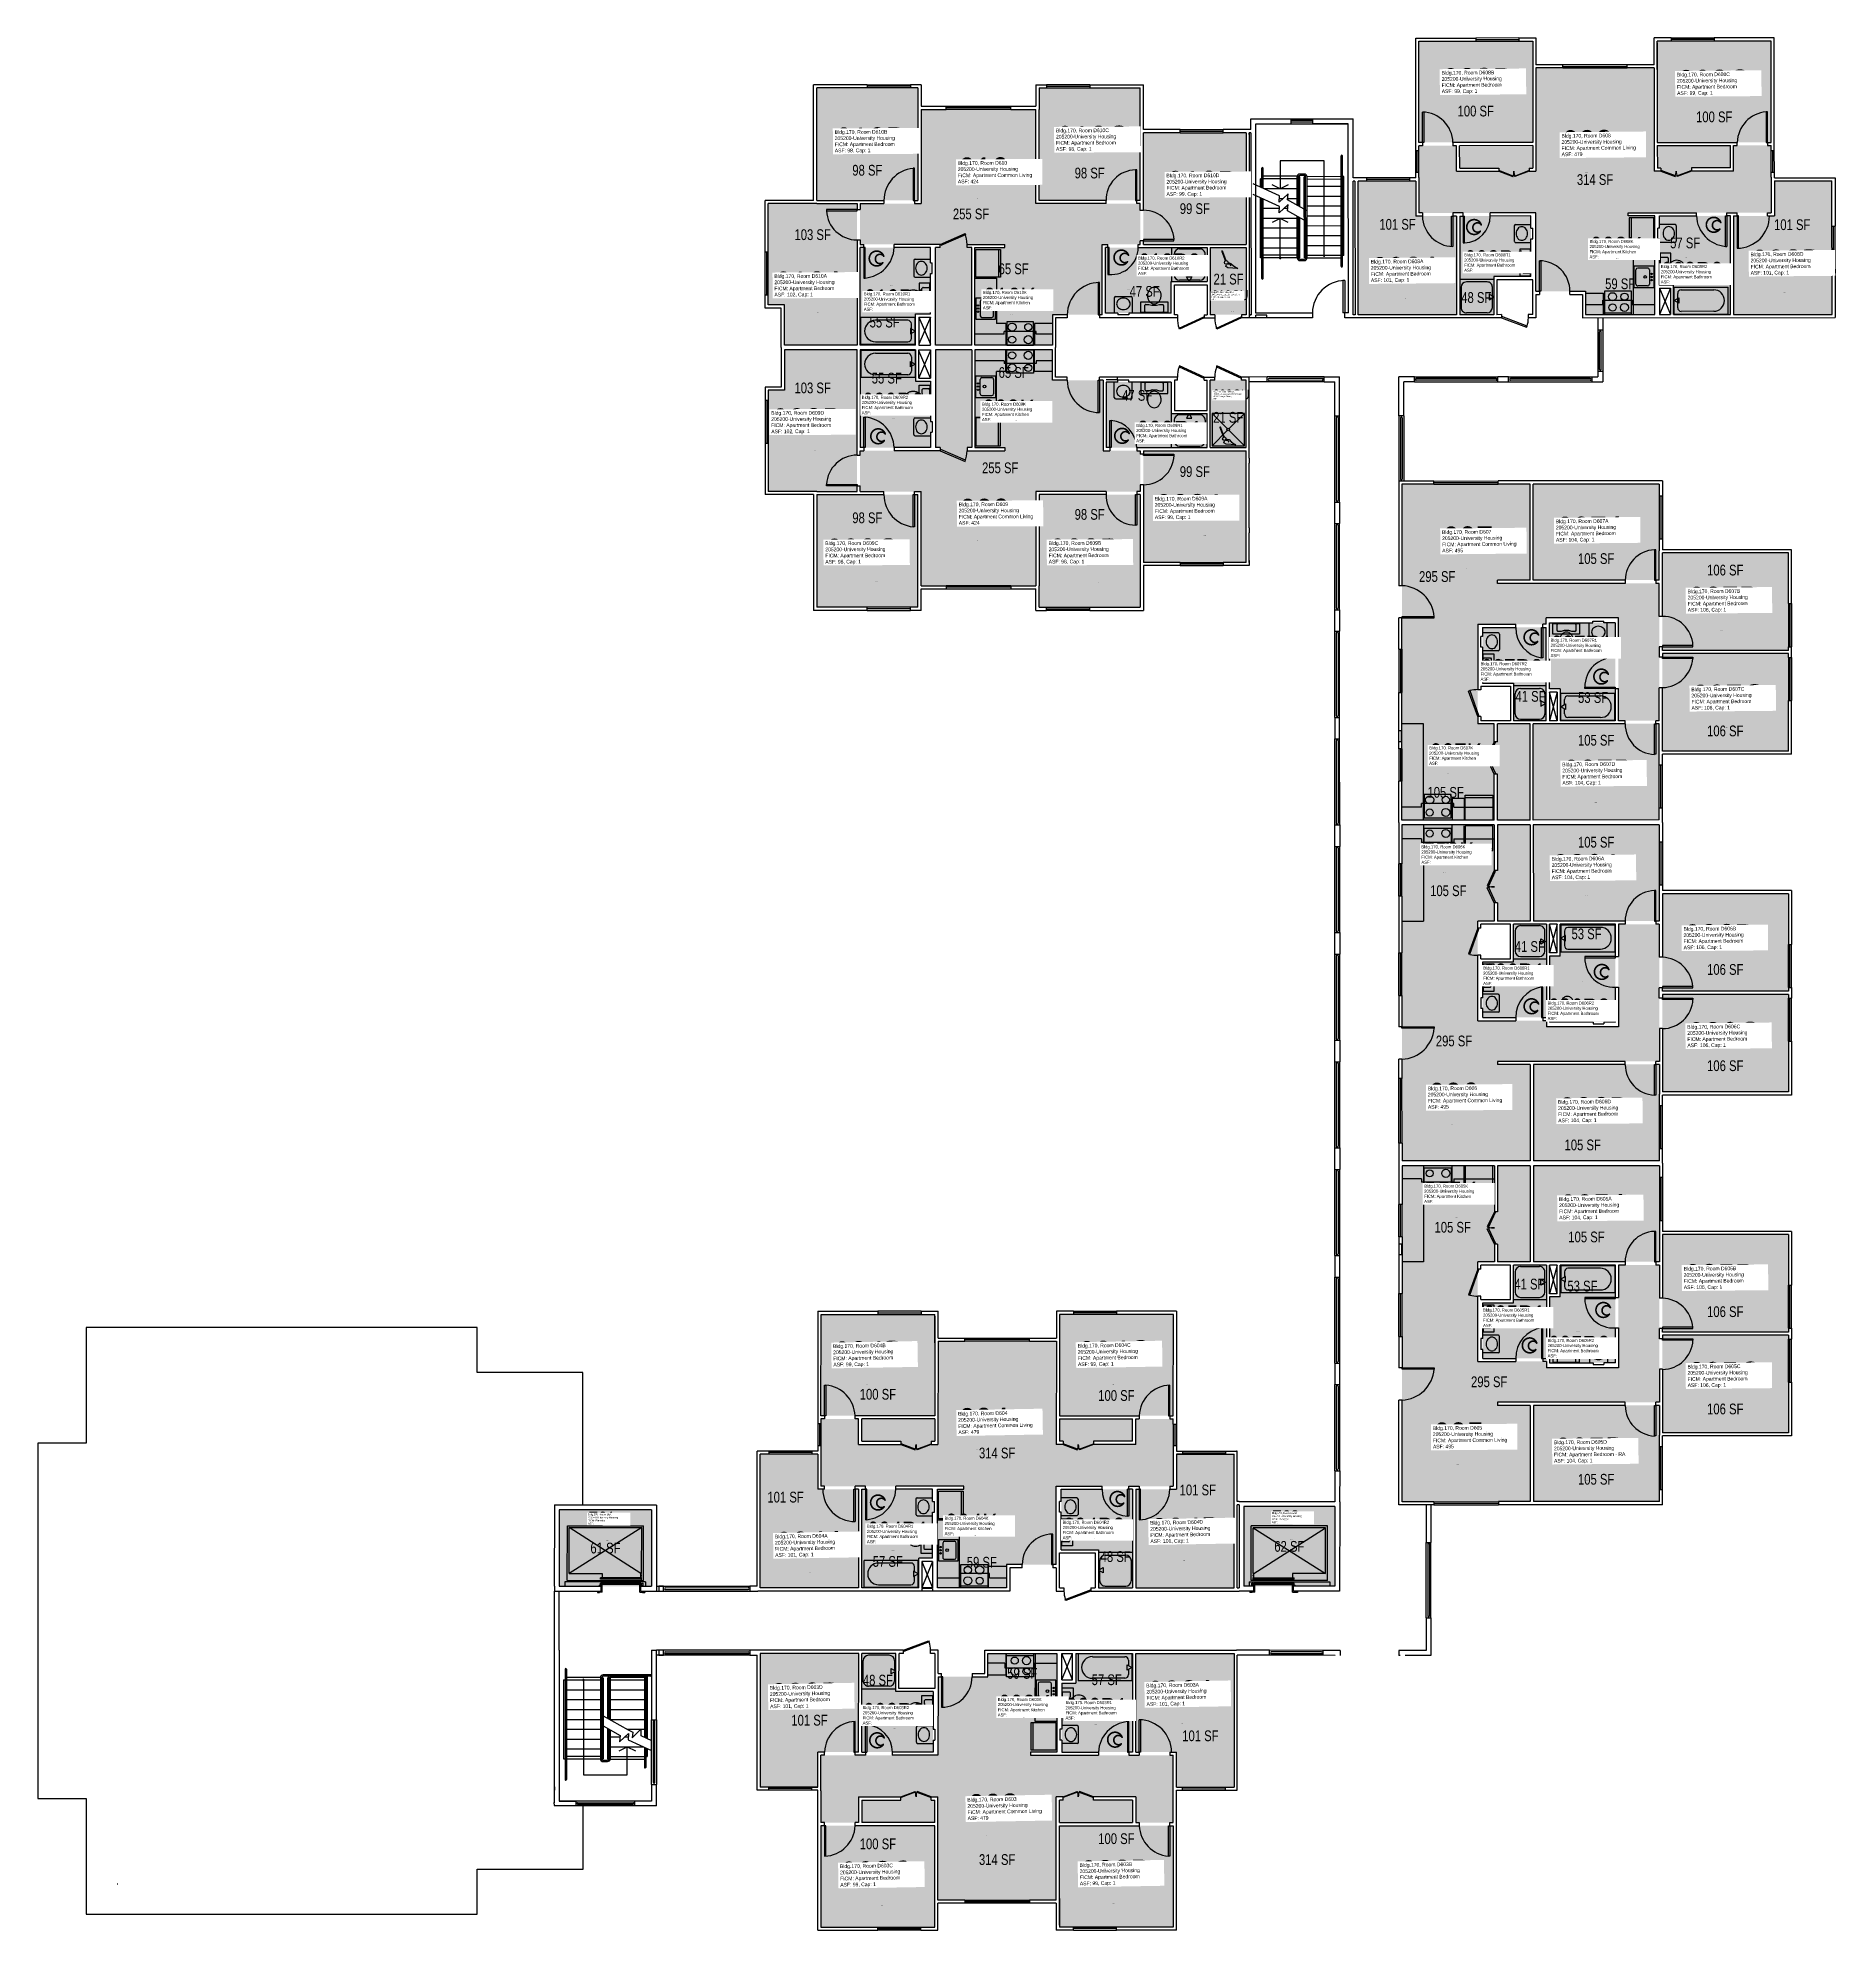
# Model space of a CAD drawing. Header units: inches. Extents: x -88 to 1916, y -52 to 2058.
import ezdxf
from ezdxf.enums import TextEntityAlignment as Align

# ---------------------------------------------------------------- set-up
doc = ezdxf.new("R2010")
doc.units = ezdxf.units.IN
doc.header["$LTSCALE"] = 10
doc.header["$MEASUREMENT"] = 0
doc.layers.get('0').update_dxf_attribs({"linetype": 'CONTINUOUS'})
for name, color, linetype in [('A-DOOR', 2, 'CONTINUOUS'), ('A-FLOR', 3, 'CONTINUOUS'), ('A-GLAZ', 1, 'CONTINUOUS'), ('A-IDEN-ICON', 4, 'CONTINUOUS'), ('A-IDEN-RNUM', 7, 'CONTINUOUS'), ('A-IDEN-SNUM', 4, 'CONTINUOUS'), ('A-IDEN-VNUM', 4, 'CONTINUOUS'), ('A-ROOF', 2, 'CONTINUOUS'), ('A-WALL', 5, 'CONTINUOUS'), ('AREA-TEXT', 3, 'CONTINUOUS'), ('P-SANR-FIXT', 2, 'CONTINUOUS'), ('Rooms-Category-Color', 7, 'CONTINUOUS'), ('Rooms-College-Color', 7, 'CONTINUOUS'), ('Rooms-Department-Color', 7, 'CONTINUOUS'), ('Rooms-Division-Color', 7, 'CONTINUOUS'), ('Rooms-Information', 7, 'CONTINUOUS')]:
    doc.layers.add(name, color=color, linetype=linetype)
doc.styles.add('CP_AREA', font='arial.ttf', dxfattribs={"height": 15})
doc.styles.add('CP_ROOMSNUMBER', font='arial.ttf', dxfattribs={"height": 1})
doc.styles.add('CP_ROOMVNUMBER', font='arial.ttf', dxfattribs={"width": 0.85, "height": 0.075})

# ---------------------------------------------------------------- blocks, each defined once
blk = doc.blocks.new('CPCUST')
at = {"color": 0, "linetype": 'ByBlock'}
for p, q in [((0.017, -0.064), (0.02, -0.047)), ((0.036, -0.07), (0.017, -0.064)), ((0.026, -0.041), (0.045, -0.041)), ((0.03, -0.034), (0.038, -0.03)), ((0.112, -0.063), (0.036, -0.07)), ((0.038, -0.03), (0.053, -0.032)), ((0.045, -0.041), (0.054, -0.051)), ((0.053, -0.032), (0.075, -0.048)), ((0.075, -0.048), (0.112, -0.063))]:
    blk.add_line(p, q, dxfattribs=at)
at = {"color": 0, "linetype": 'ByBlock', "const_width": 0.015}
blk.add_lwpolyline([(-0.03, 0.05), (0.01, -0.019)], dxfattribs=at)
at = {"color": 0, "linetype": 'ByBlock', "const_width": 0.0075}
blk.add_lwpolyline([(-0.033, 0.048, 1), (-0.027, 0.052, 1)], format="xyb", close=True, dxfattribs=at)
at = {"color": 0, "linetype": 'ByBlock'}
blk.add_circle((0.016, -0.031), 0.0141, dxfattribs=at)
blk = doc.blocks.new('CPBATH')
at = {"color": 0, "linetype": 'ByBlock', "const_width": 0.0127}
for points in [[(0.057, 0.017, 0.861492), (-0.055, 0, 1)], [(-0.055, 0, 0.726902), (0.049, -0.034, 1)], [(0.057, 0.017, 0.729002), (-0.008, -0.004, 1)], [(-0.008, -0.004, 0.609468), (0.049, -0.034, 1)]]:
    blk.add_lwpolyline(points, format="xyb", dxfattribs=at)
at = {"color": 0, "linetype": 'ByBlock', "const_width": 0.00637}
for points in [[(0.054, 0.015, 1), (0.06, 0.018, 1)], [(0.046, -0.035, 1), (0.051, -0.032, 1)]]:
    blk.add_lwpolyline(points, format="xyb", close=True, dxfattribs=at)

msp = doc.modelspace()

# ---------------------------------------------------------------- hatches: boundary and pattern name
at = {"layer": 'Rooms-Category-Color', "true_color": 0x728ef3}
for points in [[(1578.9, 2054.6), (1451.9, 2054.6), (1451.9, 1941.6), (1578.9, 1941.6)], [(1717.9, 2054.6), (1717.9, 1941.6), (1844.9, 1941.6), (1844.9, 2054.6)], [(1451.9, 1938), (1452, 1863), (1582.5, 1863), (1582.5, 1775.5), (1638, 1775.6), (1638, 1859.5), (1685.5, 1859.5), (1685.5, 1863), (1845, 1863.2), (1845, 1938.2), (1802.9, 1938.2), (1802.9, 1909.7), (1755.9, 1909.6), (1755.9, 1913.1), (1799.4, 1913.2), (1799.4, 1938.2), (1717.9, 1938.1), (1717.9, 1913.1), (1721.9, 1913.1), (1721.9, 1909.6), (1714.4, 1909.6), (1714.4, 2024.6), (1582.4, 2024.6), (1582.4, 1909.5), (1574.9, 1909.5), (1574.9, 1913), (1578.9, 1913), (1578.9, 1938), (1497.4, 1938), (1497.4, 1913), (1540.9, 1913), (1540.9, 1909.5), (1493.9, 1909.5), (1493.9, 1938)], [(780.3, 2002.3), (893.3, 2002.3), (893.3, 1876.8), (780.3, 1876.8)], [(1028.3, 2002.3), (1141.3, 2002.3), (1141.3, 1876.8), (1028.3, 1876.8)], [(1137.3, 1827.8), (1141.3, 1827.8), (1141.3, 1831.8), (1141.3, 1873.3), (1024.8, 1873.3), (1024.8, 1978.3), (896.8, 1978.3), (896.8, 1873.3), (828.8, 1873.3), (828.8, 1827.8), (832.8, 1827.8), (866.8, 1827.8), (918, 1827.8), (918, 1824.3), (912.8, 1824.3), (912.8, 1715.6), (953.3, 1715.6), (953.3, 1824.3), (948, 1824.3), (948, 1827.8), (990.3, 1827.8), (990.3, 1824.3), (1043.3, 1824.3), (1043.3, 1749.4), (1098.8, 1749.4), (1098.8, 1827.8)], [(1144.8, 1827.8), (1259.3, 1827.8), (1259.3, 1952.3), (1144.8, 1952.3)], [(1448.4, 1898.6), (1384.1, 1898.6), (1384.1, 1749.6), (1493.9, 1749.6), (1493.9, 1859.6), (1448.4, 1859.6)], [(1912.6, 1898.6), (1848.4, 1898.6), (1848.4, 1859.6), (1802.9, 1859.6), (1802.9, 1749.6), (1912.6, 1749.6)], [(825.3, 1873.3), (726.3, 1873.3), (726.3, 1760.3), (744.3, 1760.3), (744.3, 1715.6), (825.3, 1715.6)], [(1497.5, 1859.5), (1577, 1859.5), (1577.1, 1792), (1535.5, 1792), (1535.5, 1749.5), (1497.5, 1749.5)], [(1715, 1859.6), (1638, 1859.5), (1638, 1749.6), (1715, 1749.6)], [(1799.5, 1859.7), (1720.5, 1859.6), (1720.6, 1782.6), (1736, 1782.6), (1736, 1749.6), (1799.5, 1749.6), (1799.5, 1859.7)], [(866.8, 1824.3), (828.8, 1824.3), (828.8, 1715.6), (890.5, 1715.6), (890.5, 1750.3), (907.3, 1750.3), (907.3, 1824.3)], [(1043.3, 1824.3), (956.8, 1824.3), (956.8, 1715.6), (1043.3, 1715.6)], [(1106.3, 1824.3), (1102.3, 1824.3), (1102.3, 1751.3), (1174.8, 1751.3), (1174.8, 1786.3), (1214.8, 1786.3), (1214.8, 1824.3), (1136.3, 1824.3)], [(1259.3, 1749.3), (1219.3, 1749.3), (1219.3, 1824.3), (1259.3, 1824.3)], [(825.3, 1552.3), (726.3, 1552.3), (726.3, 1665.3), (744.3, 1665.3), (744.3, 1710.1), (825.3, 1710.1)], [(866.8, 1601.3), (828.8, 1601.3), (828.8, 1710.1), (890.5, 1710.1), (890.5, 1675.3), (907.3, 1675.3), (907.3, 1601.3)], [(1137.3, 1597.8), (1141.3, 1597.8), (1141.3, 1593.8), (1141.3, 1552.3), (1024.8, 1552.3), (1024.8, 1447.3), (896.8, 1447.3), (896.8, 1552.3), (828.8, 1552.3), (828.8, 1597.8), (832.8, 1597.8), (866.8, 1597.8), (918, 1597.8), (918, 1601.3), (912.8, 1601.3), (912.8, 1710.1), (953.3, 1710.1), (953.3, 1601.3), (948, 1601.3), (948, 1597.8), (990.3, 1597.8), (990.3, 1601.3), (1043.3, 1601.3), (1043.3, 1676.3), (1099.8, 1676.3), (1099.8, 1597.8)], [(1043.3, 1601.3), (956.8, 1601.3), (956.8, 1710.1), (1043.3, 1710.1)], [(1107.3, 1601.3), (1103.3, 1601.3), (1103.3, 1674.3), (1175.8, 1674.3), (1175.8, 1639.3), (1215.8, 1639.3), (1215.8, 1601.3), (1137.3, 1601.3)], [(1259.3, 1601.3), (1219.3, 1601.3), (1219.3, 1676.3), (1259.3, 1676.3)], [(1144.8, 1597.8), (1259.3, 1597.8), (1259.3, 1473.3), (1144.8, 1473.3)], [(780.3, 1423.3), (893.3, 1423.3), (893.3, 1548.8), (780.3, 1548.8)], [(1028.3, 1423.3), (1141.3, 1423.3), (1141.3, 1548.8), (1028.3, 1548.8)], [(1720.1, 1296.9), (1720.1, 1449.9), (1539.6, 1449.9), (1539.6, 1453.4), (1576.1, 1453.4), (1576.1, 1560.6), (1433.1, 1560.6), (1433.1, 1293.4), (1517.6, 1293.4), (1517.6, 1404.4), (1594.1, 1404.4), (1594.1, 1411.4), (1674.6, 1411.4), (1674.6, 1296.9)], [(1579.4, 1560.9), (1579.4, 1453.6), (1719.9, 1453.6), (1719.9, 1560.9)], [(1723.4, 1484.1), (1723.4, 1375.4), (1863.9, 1375.4), (1863.9, 1484.1)], [(1594.1, 1400.9), (1594.2, 1296.9), (1557.6, 1296.9), (1557.6, 1338.7), (1523.1, 1338.7), (1523.1, 1400.9)], [(1671.1, 1296.9), (1671.1, 1405.9), (1597.6, 1405.9), (1597.6, 1332.3), (1609.6, 1332.3), (1609.6, 1296.9)], [(1723.4, 1371.9), (1723.4, 1263.1), (1863.9, 1263.1), (1863.9, 1371.9)], [(1536.1, 1293.4), (1433.1, 1293.4), (1433.1, 1186.1), (1536.1, 1186.1), (1536.1, 1237.4), (1539.6, 1237.4), (1539.6, 1186.1), (1576.1, 1186.1), (1576.1, 1293.4), (1539.6, 1293.4), (1539.6, 1273.4), (1536.1, 1273.4)], [(1579.4, 1293.6), (1579.5, 1186.4), (1720, 1186.4), (1719.9, 1293.6)], [(1536.1, 1073.4), (1433.1, 1073.4), (1433.1, 1180.6), (1536.1, 1180.6), (1536.1, 1129.6), (1539.6, 1129.6), (1539.6, 1180.6), (1576.1, 1180.6), (1576.1, 1073.4), (1539.6, 1073.4), (1539.6, 1093.6), (1536.1, 1093.6)], [(1579.5, 1073.6), (1579.5, 1180.9), (1720, 1180.9), (1720, 1073.6)], [(1723.5, 995.4), (1723.5, 1104.1), (1864, 1104.1), (1864, 995.4)], [(1720.1, 1069.9), (1720.1, 916.9), (1539.6, 916.9), (1539.6, 913.4), (1576.1, 913.4), (1576.1, 806.1), (1433.1, 806.1), (1433.1, 1073.4), (1517.6, 1073.4), (1517.6, 962.4), (1594.1, 962.4), (1594.1, 955.4), (1674.6, 955.4), (1674.6, 1069.9)], [(1594.1, 965.9), (1594.1, 1069.9), (1557.6, 1069.9), (1557.6, 1028), (1523.1, 1028), (1523.1, 965.9)], [(1671.1, 1069.9), (1671.1, 960.9), (1597.6, 960.9), (1597.6, 1034.5), (1609.6, 1034.5), (1609.6, 1069.9)], [(1723.5, 883.1), (1723.5, 991.9), (1864, 991.9), (1864, 883.1)], [(1579.5, 806.4), (1579.5, 913.6), (1720, 913.6), (1720, 806.4)], [(1536.1, 693.4), (1433.1, 693.4), (1433.1, 800.6), (1536.1, 800.6), (1536.1, 749.3), (1539.6, 749.3), (1539.6, 800.6), (1576.1, 800.6), (1576.1, 693.3), (1539.7, 693.3), (1539.7, 713.3), (1536.2, 713.3)], [(1579.5, 693.6), (1579.5, 800.9), (1720, 800.9), (1720, 693.6)], [(1723.5, 615.4), (1723.5, 724.1), (1864, 724.1), (1864, 615.4)], [(1720.1, 689.9), (1720.1, 536.9), (1539.6, 536.9), (1539.6, 533.4), (1576.1, 533.4), (1576.1, 426.1), (1433.1, 426.1), (1433.1, 693.4), (1517.6, 693.4), (1517.6, 582.4), (1594.1, 582.4), (1594.1, 575.4), (1674.6, 575.4), (1674.6, 689.9)], [(1523.1, 647.9), (1557.7, 647.9), (1557.7, 689.8), (1594.1, 689.8), (1594.1, 585.9), (1523.1, 585.9)], [(1671.1, 689.9), (1671.1, 580.9), (1597.6, 580.9), (1597.7, 654.4), (1609.7, 654.4), (1609.7, 689.8)], [(912.1, 521.9), (785.1, 521.9), (785.2, 634.9), (912.2, 634.9)], [(1051.1, 521.9), (1178.1, 521.9), (1178.2, 634.9), (1051.2, 634.9)], [(1723.5, 503.1), (1723.5, 611.9), (1864, 611.9), (1864, 503.1)], [(1178.1, 518.3), (1178.1, 443.3), (1047.6, 443.3), (1047.6, 355.8), (992.1, 355.8), (992.1, 439.8), (944.6, 439.8), (944.6, 443.3), (785.1, 443.3), (785.1, 518.3), (827.1, 518.3), (827.1, 489.8), (874.1, 489.8), (874.1, 493.3), (830.6, 493.3), (830.6, 518.3), (912.1, 518.3), (912.1, 493.3), (908.1, 493.3), (908.1, 489.8), (915.6, 489.8), (915.6, 604.8), (1047.6, 604.8), (1047.6, 489.8), (1055.1, 489.8), (1055.1, 493.3), (1051.1, 493.3), (1051.1, 518.3), (1132.6, 518.3), (1132.6, 493.3), (1089.1, 493.3), (1089.1, 489.8), (1136.1, 489.8), (1136.1, 518.3)], [(1579.5, 426.4), (1579.5, 533.6), (1720, 533.6), (1720, 426.4)], [(827.1, 329.9), (717.4, 329.9), (717.4, 478.9), (781.6, 478.9), (781.6, 439.9), (827.1, 439.9)], [(1181.6, 478.9), (1245.9, 478.9), (1245.9, 329.9), (1136.1, 329.9), (1136.1, 439.9), (1181.6, 439.9)], [(830.6, 439.8), (909.6, 439.8), (909.6, 362.9), (894.1, 362.9), (894.1, 329.9), (830.6, 329.8), (830.6, 439.8)], [(915.1, 439.8), (992.1, 439.8), (992.1, 329.8), (915.1, 329.8)], [(1132.6, 439.8), (1053.1, 439.8), (1053.1, 372.4), (1094.6, 372.4), (1094.6, 329.8), (1132.6, 329.8)], [(781.6, 107.8), (717.4, 107.9), (717.4, 256.9), (827.2, 256.8), (827.1, 146.8), (781.6, 146.8)], [(868.6, 256.8), (868.6, 214.3), (910.1, 214.3), (910.1, 146.8), (830.6, 146.8), (830.6, 256.8)], [(971.1, 256.8), (1048.1, 256.8), (1048.1, 146.8), (971.1, 146.8)], [(1069.1, 256.8), (1132.6, 256.8), (1132.6, 146.8), (1053.6, 146.8), (1053.6, 223.8), (1069.1, 223.8)], [(1136.2, 256.8), (1245.9, 256.8), (1245.9, 107.8), (1181.6, 107.8), (1181.6, 146.8), (1136.1, 146.8)], [(785.1, 68.3), (785.1, 143.3), (915.6, 143.3), (915.6, 230.8), (971.1, 230.8), (971.1, 146.8), (1018.6, 146.8), (1018.6, 143.3), (1178.1, 143.3), (1178.1, 68.3), (1136.1, 68.3), (1136.1, 96.8), (1089.1, 96.8), (1089.1, 93.3), (1132.6, 93.3), (1132.6, 68.3), (1051.1, 68.3), (1051.1, 93.3), (1055.1, 93.3), (1055.1, 96.8), (1047.6, 96.8), (1047.6, -18.2), (915.6, -18.2), (915.6, 96.8), (908.1, 96.8), (908.1, 93.3), (912.1, 93.3), (912.1, 68.3), (830.6, 68.3), (830.6, 93.3), (874.1, 93.3), (874.1, 96.8), (827.1, 96.8), (827.1, 68.3)], [(912.1, 64.8), (785.1, 64.8), (785.1, -48.2), (912.1, -48.2)], [(1051.1, 64.8), (1178.1, 64.8), (1178.1, -48.2), (1051.1, -48.2)]]:
    msp.add_hatch(color=171, dxfattribs=at).paths.add_polyline_path(points)
at = {"layer": 'Rooms-Category-Color', "true_color": 0xadadad}
for points in [[(493.1, 331.8), (596.1, 331.8), (596.2, 416.8), (493.2, 416.8)], [(1358.1, 331.8), (1358.2, 420.5), (1256.9, 420.5), (1256.9, 331.8)]]:
    msp.add_hatch(color=253, dxfattribs=at).paths.add_polyline_path(points)
at = {"layer": 'Rooms-College-Color', "true_color": 0xadadad}
for points in [[(1578.9, 2054.6), (1451.9, 2054.6), (1451.9, 1941.6), (1578.9, 1941.6)], [(1717.9, 2054.6), (1717.9, 1941.6), (1844.9, 1941.6), (1844.9, 2054.6)], [(1451.9, 1938), (1452, 1863), (1582.5, 1863), (1582.5, 1775.5), (1638, 1775.6), (1638, 1859.5), (1685.5, 1859.5), (1685.5, 1863), (1845, 1863.2), (1845, 1938.2), (1802.9, 1938.2), (1802.9, 1909.7), (1755.9, 1909.6), (1755.9, 1913.1), (1799.4, 1913.2), (1799.4, 1938.2), (1717.9, 1938.1), (1717.9, 1913.1), (1721.9, 1913.1), (1721.9, 1909.6), (1714.4, 1909.6), (1714.4, 2024.6), (1582.4, 2024.6), (1582.4, 1909.5), (1574.9, 1909.5), (1574.9, 1913), (1578.9, 1913), (1578.9, 1938), (1497.4, 1938), (1497.4, 1913), (1540.9, 1913), (1540.9, 1909.5), (1493.9, 1909.5), (1493.9, 1938)], [(780.3, 2002.3), (893.3, 2002.3), (893.3, 1876.8), (780.3, 1876.8)], [(1028.3, 2002.3), (1141.3, 2002.3), (1141.3, 1876.8), (1028.3, 1876.8)], [(1137.3, 1827.8), (1141.3, 1827.8), (1141.3, 1831.8), (1141.3, 1873.3), (1024.8, 1873.3), (1024.8, 1978.3), (896.8, 1978.3), (896.8, 1873.3), (828.8, 1873.3), (828.8, 1827.8), (832.8, 1827.8), (866.8, 1827.8), (918, 1827.8), (918, 1824.3), (912.8, 1824.3), (912.8, 1715.6), (953.3, 1715.6), (953.3, 1824.3), (948, 1824.3), (948, 1827.8), (990.3, 1827.8), (990.3, 1824.3), (1043.3, 1824.3), (1043.3, 1749.4), (1098.8, 1749.4), (1098.8, 1827.8)], [(1144.8, 1827.8), (1259.3, 1827.8), (1259.3, 1952.3), (1144.8, 1952.3)], [(1448.4, 1898.6), (1384.1, 1898.6), (1384.1, 1749.6), (1493.9, 1749.6), (1493.9, 1859.6), (1448.4, 1859.6)], [(1912.6, 1898.6), (1848.4, 1898.6), (1848.4, 1859.6), (1802.9, 1859.6), (1802.9, 1749.6), (1912.6, 1749.6)], [(825.3, 1873.3), (726.3, 1873.3), (726.3, 1760.3), (744.3, 1760.3), (744.3, 1715.6), (825.3, 1715.6)], [(1497.5, 1859.5), (1577, 1859.5), (1577.1, 1792), (1535.5, 1792), (1535.5, 1749.5), (1497.5, 1749.5)], [(1715, 1859.6), (1638, 1859.5), (1638, 1749.6), (1715, 1749.6)], [(1799.5, 1859.7), (1720.5, 1859.6), (1720.6, 1782.6), (1736, 1782.6), (1736, 1749.6), (1799.5, 1749.6), (1799.5, 1859.7)], [(866.8, 1824.3), (828.8, 1824.3), (828.8, 1715.6), (890.5, 1715.6), (890.5, 1750.3), (907.3, 1750.3), (907.3, 1824.3)], [(1043.3, 1824.3), (956.8, 1824.3), (956.8, 1715.6), (1043.3, 1715.6)], [(1106.3, 1824.3), (1102.3, 1824.3), (1102.3, 1751.3), (1174.8, 1751.3), (1174.8, 1786.3), (1214.8, 1786.3), (1214.8, 1824.3), (1136.3, 1824.3)], [(1259.3, 1749.3), (1219.3, 1749.3), (1219.3, 1824.3), (1259.3, 1824.3)], [(825.3, 1552.3), (726.3, 1552.3), (726.3, 1665.3), (744.3, 1665.3), (744.3, 1710.1), (825.3, 1710.1)], [(866.8, 1601.3), (828.8, 1601.3), (828.8, 1710.1), (890.5, 1710.1), (890.5, 1675.3), (907.3, 1675.3), (907.3, 1601.3)], [(1137.3, 1597.8), (1141.3, 1597.8), (1141.3, 1593.8), (1141.3, 1552.3), (1024.8, 1552.3), (1024.8, 1447.3), (896.8, 1447.3), (896.8, 1552.3), (828.8, 1552.3), (828.8, 1597.8), (832.8, 1597.8), (866.8, 1597.8), (918, 1597.8), (918, 1601.3), (912.8, 1601.3), (912.8, 1710.1), (953.3, 1710.1), (953.3, 1601.3), (948, 1601.3), (948, 1597.8), (990.3, 1597.8), (990.3, 1601.3), (1043.3, 1601.3), (1043.3, 1676.3), (1099.8, 1676.3), (1099.8, 1597.8)], [(1043.3, 1601.3), (956.8, 1601.3), (956.8, 1710.1), (1043.3, 1710.1)], [(1107.3, 1601.3), (1103.3, 1601.3), (1103.3, 1674.3), (1175.8, 1674.3), (1175.8, 1639.3), (1215.8, 1639.3), (1215.8, 1601.3), (1137.3, 1601.3)], [(1259.3, 1601.3), (1219.3, 1601.3), (1219.3, 1676.3), (1259.3, 1676.3)], [(1144.8, 1597.8), (1259.3, 1597.8), (1259.3, 1473.3), (1144.8, 1473.3)], [(780.3, 1423.3), (893.3, 1423.3), (893.3, 1548.8), (780.3, 1548.8)], [(1028.3, 1423.3), (1141.3, 1423.3), (1141.3, 1548.8), (1028.3, 1548.8)], [(1720.1, 1296.9), (1720.1, 1449.9), (1539.6, 1449.9), (1539.6, 1453.4), (1576.1, 1453.4), (1576.1, 1560.6), (1433.1, 1560.6), (1433.1, 1293.4), (1517.6, 1293.4), (1517.6, 1404.4), (1594.1, 1404.4), (1594.1, 1411.4), (1674.6, 1411.4), (1674.6, 1296.9)], [(1579.4, 1560.9), (1579.4, 1453.6), (1719.9, 1453.6), (1719.9, 1560.9)], [(1723.4, 1484.1), (1723.4, 1375.4), (1863.9, 1375.4), (1863.9, 1484.1)], [(1594.1, 1400.9), (1594.2, 1296.9), (1557.6, 1296.9), (1557.6, 1338.7), (1523.1, 1338.7), (1523.1, 1400.9)], [(1671.1, 1296.9), (1671.1, 1405.9), (1597.6, 1405.9), (1597.6, 1332.3), (1609.6, 1332.3), (1609.6, 1296.9)], [(1723.4, 1371.9), (1723.4, 1263.1), (1863.9, 1263.1), (1863.9, 1371.9)], [(1536.1, 1293.4), (1433.1, 1293.4), (1433.1, 1186.1), (1536.1, 1186.1), (1536.1, 1237.4), (1539.6, 1237.4), (1539.6, 1186.1), (1576.1, 1186.1), (1576.1, 1293.4), (1539.6, 1293.4), (1539.6, 1273.4), (1536.1, 1273.4)], [(1579.4, 1293.6), (1579.5, 1186.4), (1720, 1186.4), (1719.9, 1293.6)], [(1536.1, 1073.4), (1433.1, 1073.4), (1433.1, 1180.6), (1536.1, 1180.6), (1536.1, 1129.6), (1539.6, 1129.6), (1539.6, 1180.6), (1576.1, 1180.6), (1576.1, 1073.4), (1539.6, 1073.4), (1539.6, 1093.6), (1536.1, 1093.6)], [(1579.5, 1073.6), (1579.5, 1180.9), (1720, 1180.9), (1720, 1073.6)], [(1723.5, 995.4), (1723.5, 1104.1), (1864, 1104.1), (1864, 995.4)], [(1720.1, 1069.9), (1720.1, 916.9), (1539.6, 916.9), (1539.6, 913.4), (1576.1, 913.4), (1576.1, 806.1), (1433.1, 806.1), (1433.1, 1073.4), (1517.6, 1073.4), (1517.6, 962.4), (1594.1, 962.4), (1594.1, 955.4), (1674.6, 955.4), (1674.6, 1069.9)], [(1594.1, 965.9), (1594.1, 1069.9), (1557.6, 1069.9), (1557.6, 1028), (1523.1, 1028), (1523.1, 965.9)], [(1671.1, 1069.9), (1671.1, 960.9), (1597.6, 960.9), (1597.6, 1034.5), (1609.6, 1034.5), (1609.6, 1069.9)], [(1723.5, 883.1), (1723.5, 991.9), (1864, 991.9), (1864, 883.1)], [(1579.5, 806.4), (1579.5, 913.6), (1720, 913.6), (1720, 806.4)], [(1536.1, 693.4), (1433.1, 693.4), (1433.1, 800.6), (1536.1, 800.6), (1536.1, 749.3), (1539.6, 749.3), (1539.6, 800.6), (1576.1, 800.6), (1576.1, 693.3), (1539.7, 693.3), (1539.7, 713.3), (1536.2, 713.3)], [(1579.5, 693.6), (1579.5, 800.9), (1720, 800.9), (1720, 693.6)], [(1723.5, 615.4), (1723.5, 724.1), (1864, 724.1), (1864, 615.4)], [(1720.1, 689.9), (1720.1, 536.9), (1539.6, 536.9), (1539.6, 533.4), (1576.1, 533.4), (1576.1, 426.1), (1433.1, 426.1), (1433.1, 693.4), (1517.6, 693.4), (1517.6, 582.4), (1594.1, 582.4), (1594.1, 575.4), (1674.6, 575.4), (1674.6, 689.9)], [(1523.1, 647.9), (1557.7, 647.9), (1557.7, 689.8), (1594.1, 689.8), (1594.1, 585.9), (1523.1, 585.9)], [(1671.1, 689.9), (1671.1, 580.9), (1597.6, 580.9), (1597.7, 654.4), (1609.7, 654.4), (1609.7, 689.8)], [(912.1, 521.9), (785.1, 521.9), (785.2, 634.9), (912.2, 634.9)], [(1051.1, 521.9), (1178.1, 521.9), (1178.2, 634.9), (1051.2, 634.9)], [(1723.5, 503.1), (1723.5, 611.9), (1864, 611.9), (1864, 503.1)], [(1178.1, 518.3), (1178.1, 443.3), (1047.6, 443.3), (1047.6, 355.8), (992.1, 355.8), (992.1, 439.8), (944.6, 439.8), (944.6, 443.3), (785.1, 443.3), (785.1, 518.3), (827.1, 518.3), (827.1, 489.8), (874.1, 489.8), (874.1, 493.3), (830.6, 493.3), (830.6, 518.3), (912.1, 518.3), (912.1, 493.3), (908.1, 493.3), (908.1, 489.8), (915.6, 489.8), (915.6, 604.8), (1047.6, 604.8), (1047.6, 489.8), (1055.1, 489.8), (1055.1, 493.3), (1051.1, 493.3), (1051.1, 518.3), (1132.6, 518.3), (1132.6, 493.3), (1089.1, 493.3), (1089.1, 489.8), (1136.1, 489.8), (1136.1, 518.3)], [(1579.5, 426.4), (1579.5, 533.6), (1720, 533.6), (1720, 426.4)], [(827.1, 329.9), (717.4, 329.9), (717.4, 478.9), (781.6, 478.9), (781.6, 439.9), (827.1, 439.9)], [(1181.6, 478.9), (1245.9, 478.9), (1245.9, 329.9), (1136.1, 329.9), (1136.1, 439.9), (1181.6, 439.9)], [(830.6, 439.8), (909.6, 439.8), (909.6, 362.9), (894.1, 362.9), (894.1, 329.9), (830.6, 329.8), (830.6, 439.8)], [(915.1, 439.8), (992.1, 439.8), (992.1, 329.8), (915.1, 329.8)], [(1132.6, 439.8), (1053.1, 439.8), (1053.1, 372.4), (1094.6, 372.4), (1094.6, 329.8), (1132.6, 329.8)], [(493.1, 331.8), (596.1, 331.8), (596.2, 416.8), (493.2, 416.8)], [(1358.1, 331.8), (1358.2, 420.5), (1256.9, 420.5), (1256.9, 331.8)], [(781.6, 107.8), (717.4, 107.9), (717.4, 256.9), (827.2, 256.8), (827.1, 146.8), (781.6, 146.8)], [(868.6, 256.8), (868.6, 214.3), (910.1, 214.3), (910.1, 146.8), (830.6, 146.8), (830.6, 256.8)], [(971.1, 256.8), (1048.1, 256.8), (1048.1, 146.8), (971.1, 146.8)], [(1069.1, 256.8), (1132.6, 256.8), (1132.6, 146.8), (1053.6, 146.8), (1053.6, 223.8), (1069.1, 223.8)], [(1136.2, 256.8), (1245.9, 256.8), (1245.9, 107.8), (1181.6, 107.8), (1181.6, 146.8), (1136.1, 146.8)], [(785.1, 68.3), (785.1, 143.3), (915.6, 143.3), (915.6, 230.8), (971.1, 230.8), (971.1, 146.8), (1018.6, 146.8), (1018.6, 143.3), (1178.1, 143.3), (1178.1, 68.3), (1136.1, 68.3), (1136.1, 96.8), (1089.1, 96.8), (1089.1, 93.3), (1132.6, 93.3), (1132.6, 68.3), (1051.1, 68.3), (1051.1, 93.3), (1055.1, 93.3), (1055.1, 96.8), (1047.6, 96.8), (1047.6, -18.2), (915.6, -18.2), (915.6, 96.8), (908.1, 96.8), (908.1, 93.3), (912.1, 93.3), (912.1, 68.3), (830.6, 68.3), (830.6, 93.3), (874.1, 93.3), (874.1, 96.8), (827.1, 96.8), (827.1, 68.3)], [(912.1, 64.8), (785.1, 64.8), (785.1, -48.2), (912.1, -48.2)], [(1051.1, 64.8), (1178.1, 64.8), (1178.1, -48.2), (1051.1, -48.2)]]:
    msp.add_hatch(color=253, dxfattribs=at).paths.add_polyline_path(points)
at = {"layer": 'Rooms-Department-Color', "true_color": 0x604aed}
for points in [[(1578.9, 2054.6), (1451.9, 2054.6), (1451.9, 1941.6), (1578.9, 1941.6)], [(1717.9, 2054.6), (1717.9, 1941.6), (1844.9, 1941.6), (1844.9, 2054.6)], [(1451.9, 1938), (1452, 1863), (1582.5, 1863), (1582.5, 1775.5), (1638, 1775.6), (1638, 1859.5), (1685.5, 1859.5), (1685.5, 1863), (1845, 1863.2), (1845, 1938.2), (1802.9, 1938.2), (1802.9, 1909.7), (1755.9, 1909.6), (1755.9, 1913.1), (1799.4, 1913.2), (1799.4, 1938.2), (1717.9, 1938.1), (1717.9, 1913.1), (1721.9, 1913.1), (1721.9, 1909.6), (1714.4, 1909.6), (1714.4, 2024.6), (1582.4, 2024.6), (1582.4, 1909.5), (1574.9, 1909.5), (1574.9, 1913), (1578.9, 1913), (1578.9, 1938), (1497.4, 1938), (1497.4, 1913), (1540.9, 1913), (1540.9, 1909.5), (1493.9, 1909.5), (1493.9, 1938)], [(780.3, 2002.3), (893.3, 2002.3), (893.3, 1876.8), (780.3, 1876.8)], [(1028.3, 2002.3), (1141.3, 2002.3), (1141.3, 1876.8), (1028.3, 1876.8)], [(1137.3, 1827.8), (1141.3, 1827.8), (1141.3, 1831.8), (1141.3, 1873.3), (1024.8, 1873.3), (1024.8, 1978.3), (896.8, 1978.3), (896.8, 1873.3), (828.8, 1873.3), (828.8, 1827.8), (832.8, 1827.8), (866.8, 1827.8), (918, 1827.8), (918, 1824.3), (912.8, 1824.3), (912.8, 1715.6), (953.3, 1715.6), (953.3, 1824.3), (948, 1824.3), (948, 1827.8), (990.3, 1827.8), (990.3, 1824.3), (1043.3, 1824.3), (1043.3, 1749.4), (1098.8, 1749.4), (1098.8, 1827.8)], [(1144.8, 1827.8), (1259.3, 1827.8), (1259.3, 1952.3), (1144.8, 1952.3)], [(1448.4, 1898.6), (1384.1, 1898.6), (1384.1, 1749.6), (1493.9, 1749.6), (1493.9, 1859.6), (1448.4, 1859.6)], [(1912.6, 1898.6), (1848.4, 1898.6), (1848.4, 1859.6), (1802.9, 1859.6), (1802.9, 1749.6), (1912.6, 1749.6)], [(825.3, 1873.3), (726.3, 1873.3), (726.3, 1760.3), (744.3, 1760.3), (744.3, 1715.6), (825.3, 1715.6)], [(1497.5, 1859.5), (1577, 1859.5), (1577.1, 1792), (1535.5, 1792), (1535.5, 1749.5), (1497.5, 1749.5)], [(1715, 1859.6), (1638, 1859.5), (1638, 1749.6), (1715, 1749.6)], [(1799.5, 1859.7), (1720.5, 1859.6), (1720.6, 1782.6), (1736, 1782.6), (1736, 1749.6), (1799.5, 1749.6), (1799.5, 1859.7)], [(866.8, 1824.3), (828.8, 1824.3), (828.8, 1715.6), (890.5, 1715.6), (890.5, 1750.3), (907.3, 1750.3), (907.3, 1824.3)], [(1043.3, 1824.3), (956.8, 1824.3), (956.8, 1715.6), (1043.3, 1715.6)], [(1106.3, 1824.3), (1102.3, 1824.3), (1102.3, 1751.3), (1174.8, 1751.3), (1174.8, 1786.3), (1214.8, 1786.3), (1214.8, 1824.3), (1136.3, 1824.3)], [(1259.3, 1749.3), (1219.3, 1749.3), (1219.3, 1824.3), (1259.3, 1824.3)], [(825.3, 1552.3), (726.3, 1552.3), (726.3, 1665.3), (744.3, 1665.3), (744.3, 1710.1), (825.3, 1710.1)], [(866.8, 1601.3), (828.8, 1601.3), (828.8, 1710.1), (890.5, 1710.1), (890.5, 1675.3), (907.3, 1675.3), (907.3, 1601.3)], [(1137.3, 1597.8), (1141.3, 1597.8), (1141.3, 1593.8), (1141.3, 1552.3), (1024.8, 1552.3), (1024.8, 1447.3), (896.8, 1447.3), (896.8, 1552.3), (828.8, 1552.3), (828.8, 1597.8), (832.8, 1597.8), (866.8, 1597.8), (918, 1597.8), (918, 1601.3), (912.8, 1601.3), (912.8, 1710.1), (953.3, 1710.1), (953.3, 1601.3), (948, 1601.3), (948, 1597.8), (990.3, 1597.8), (990.3, 1601.3), (1043.3, 1601.3), (1043.3, 1676.3), (1099.8, 1676.3), (1099.8, 1597.8)], [(1043.3, 1601.3), (956.8, 1601.3), (956.8, 1710.1), (1043.3, 1710.1)], [(1107.3, 1601.3), (1103.3, 1601.3), (1103.3, 1674.3), (1175.8, 1674.3), (1175.8, 1639.3), (1215.8, 1639.3), (1215.8, 1601.3), (1137.3, 1601.3)], [(1259.3, 1601.3), (1219.3, 1601.3), (1219.3, 1676.3), (1259.3, 1676.3)], [(1144.8, 1597.8), (1259.3, 1597.8), (1259.3, 1473.3), (1144.8, 1473.3)], [(780.3, 1423.3), (893.3, 1423.3), (893.3, 1548.8), (780.3, 1548.8)], [(1028.3, 1423.3), (1141.3, 1423.3), (1141.3, 1548.8), (1028.3, 1548.8)], [(1720.1, 1296.9), (1720.1, 1449.9), (1539.6, 1449.9), (1539.6, 1453.4), (1576.1, 1453.4), (1576.1, 1560.6), (1433.1, 1560.6), (1433.1, 1293.4), (1517.6, 1293.4), (1517.6, 1404.4), (1594.1, 1404.4), (1594.1, 1411.4), (1674.6, 1411.4), (1674.6, 1296.9)], [(1579.4, 1560.9), (1579.4, 1453.6), (1719.9, 1453.6), (1719.9, 1560.9)], [(1723.4, 1484.1), (1723.4, 1375.4), (1863.9, 1375.4), (1863.9, 1484.1)], [(1594.1, 1400.9), (1594.2, 1296.9), (1557.6, 1296.9), (1557.6, 1338.7), (1523.1, 1338.7), (1523.1, 1400.9)], [(1671.1, 1296.9), (1671.1, 1405.9), (1597.6, 1405.9), (1597.6, 1332.3), (1609.6, 1332.3), (1609.6, 1296.9)], [(1723.4, 1371.9), (1723.4, 1263.1), (1863.9, 1263.1), (1863.9, 1371.9)], [(1536.1, 1293.4), (1433.1, 1293.4), (1433.1, 1186.1), (1536.1, 1186.1), (1536.1, 1237.4), (1539.6, 1237.4), (1539.6, 1186.1), (1576.1, 1186.1), (1576.1, 1293.4), (1539.6, 1293.4), (1539.6, 1273.4), (1536.1, 1273.4)], [(1579.4, 1293.6), (1579.5, 1186.4), (1720, 1186.4), (1719.9, 1293.6)], [(1536.1, 1073.4), (1433.1, 1073.4), (1433.1, 1180.6), (1536.1, 1180.6), (1536.1, 1129.6), (1539.6, 1129.6), (1539.6, 1180.6), (1576.1, 1180.6), (1576.1, 1073.4), (1539.6, 1073.4), (1539.6, 1093.6), (1536.1, 1093.6)], [(1579.5, 1073.6), (1579.5, 1180.9), (1720, 1180.9), (1720, 1073.6)], [(1723.5, 995.4), (1723.5, 1104.1), (1864, 1104.1), (1864, 995.4)], [(1720.1, 1069.9), (1720.1, 916.9), (1539.6, 916.9), (1539.6, 913.4), (1576.1, 913.4), (1576.1, 806.1), (1433.1, 806.1), (1433.1, 1073.4), (1517.6, 1073.4), (1517.6, 962.4), (1594.1, 962.4), (1594.1, 955.4), (1674.6, 955.4), (1674.6, 1069.9)], [(1594.1, 965.9), (1594.1, 1069.9), (1557.6, 1069.9), (1557.6, 1028), (1523.1, 1028), (1523.1, 965.9)], [(1671.1, 1069.9), (1671.1, 960.9), (1597.6, 960.9), (1597.6, 1034.5), (1609.6, 1034.5), (1609.6, 1069.9)], [(1723.5, 883.1), (1723.5, 991.9), (1864, 991.9), (1864, 883.1)], [(1579.5, 806.4), (1579.5, 913.6), (1720, 913.6), (1720, 806.4)], [(1536.1, 693.4), (1433.1, 693.4), (1433.1, 800.6), (1536.1, 800.6), (1536.1, 749.3), (1539.6, 749.3), (1539.6, 800.6), (1576.1, 800.6), (1576.1, 693.3), (1539.7, 693.3), (1539.7, 713.3), (1536.2, 713.3)], [(1579.5, 693.6), (1579.5, 800.9), (1720, 800.9), (1720, 693.6)], [(1723.5, 615.4), (1723.5, 724.1), (1864, 724.1), (1864, 615.4)], [(1720.1, 689.9), (1720.1, 536.9), (1539.6, 536.9), (1539.6, 533.4), (1576.1, 533.4), (1576.1, 426.1), (1433.1, 426.1), (1433.1, 693.4), (1517.6, 693.4), (1517.6, 582.4), (1594.1, 582.4), (1594.1, 575.4), (1674.6, 575.4), (1674.6, 689.9)], [(1523.1, 647.9), (1557.7, 647.9), (1557.7, 689.8), (1594.1, 689.8), (1594.1, 585.9), (1523.1, 585.9)], [(1671.1, 689.9), (1671.1, 580.9), (1597.6, 580.9), (1597.7, 654.4), (1609.7, 654.4), (1609.7, 689.8)], [(912.1, 521.9), (785.1, 521.9), (785.2, 634.9), (912.2, 634.9)], [(1051.1, 521.9), (1178.1, 521.9), (1178.2, 634.9), (1051.2, 634.9)], [(1723.5, 503.1), (1723.5, 611.9), (1864, 611.9), (1864, 503.1)], [(1178.1, 518.3), (1178.1, 443.3), (1047.6, 443.3), (1047.6, 355.8), (992.1, 355.8), (992.1, 439.8), (944.6, 439.8), (944.6, 443.3), (785.1, 443.3), (785.1, 518.3), (827.1, 518.3), (827.1, 489.8), (874.1, 489.8), (874.1, 493.3), (830.6, 493.3), (830.6, 518.3), (912.1, 518.3), (912.1, 493.3), (908.1, 493.3), (908.1, 489.8), (915.6, 489.8), (915.6, 604.8), (1047.6, 604.8), (1047.6, 489.8), (1055.1, 489.8), (1055.1, 493.3), (1051.1, 493.3), (1051.1, 518.3), (1132.6, 518.3), (1132.6, 493.3), (1089.1, 493.3), (1089.1, 489.8), (1136.1, 489.8), (1136.1, 518.3)], [(1579.5, 426.4), (1579.5, 533.6), (1720, 533.6), (1720, 426.4)], [(827.1, 329.9), (717.4, 329.9), (717.4, 478.9), (781.6, 478.9), (781.6, 439.9), (827.1, 439.9)], [(1181.6, 478.9), (1245.9, 478.9), (1245.9, 329.9), (1136.1, 329.9), (1136.1, 439.9), (1181.6, 439.9)], [(830.6, 439.8), (909.6, 439.8), (909.6, 362.9), (894.1, 362.9), (894.1, 329.9), (830.6, 329.8), (830.6, 439.8)], [(915.1, 439.8), (992.1, 439.8), (992.1, 329.8), (915.1, 329.8)], [(1132.6, 439.8), (1053.1, 439.8), (1053.1, 372.4), (1094.6, 372.4), (1094.6, 329.8), (1132.6, 329.8)], [(781.6, 107.8), (717.4, 107.9), (717.4, 256.9), (827.2, 256.8), (827.1, 146.8), (781.6, 146.8)], [(868.6, 256.8), (868.6, 214.3), (910.1, 214.3), (910.1, 146.8), (830.6, 146.8), (830.6, 256.8)], [(971.1, 256.8), (1048.1, 256.8), (1048.1, 146.8), (971.1, 146.8)], [(1069.1, 256.8), (1132.6, 256.8), (1132.6, 146.8), (1053.6, 146.8), (1053.6, 223.8), (1069.1, 223.8)], [(1136.2, 256.8), (1245.9, 256.8), (1245.9, 107.8), (1181.6, 107.8), (1181.6, 146.8), (1136.1, 146.8)], [(785.1, 68.3), (785.1, 143.3), (915.6, 143.3), (915.6, 230.8), (971.1, 230.8), (971.1, 146.8), (1018.6, 146.8), (1018.6, 143.3), (1178.1, 143.3), (1178.1, 68.3), (1136.1, 68.3), (1136.1, 96.8), (1089.1, 96.8), (1089.1, 93.3), (1132.6, 93.3), (1132.6, 68.3), (1051.1, 68.3), (1051.1, 93.3), (1055.1, 93.3), (1055.1, 96.8), (1047.6, 96.8), (1047.6, -18.2), (915.6, -18.2), (915.6, 96.8), (908.1, 96.8), (908.1, 93.3), (912.1, 93.3), (912.1, 68.3), (830.6, 68.3), (830.6, 93.3), (874.1, 93.3), (874.1, 96.8), (827.1, 96.8), (827.1, 68.3)], [(912.1, 64.8), (785.1, 64.8), (785.1, -48.2), (912.1, -48.2)], [(1051.1, 64.8), (1178.1, 64.8), (1178.1, -48.2), (1051.1, -48.2)]]:
    msp.add_hatch(color=173, dxfattribs=at).paths.add_polyline_path(points)
at = {"layer": 'Rooms-Department-Color', "true_color": 0xacacac}
for points in [[(493.1, 331.8), (596.1, 331.8), (596.2, 416.8), (493.2, 416.8)], [(1358.1, 331.8), (1358.2, 420.5), (1256.9, 420.5), (1256.9, 331.8)]]:
    msp.add_hatch(color=253, dxfattribs=at).paths.add_polyline_path(points)
at = {"layer": 'Rooms-Division-Color', "true_color": 0x604aed}
for points in [[(1578.9, 2054.6), (1451.9, 2054.6), (1451.9, 1941.6), (1578.9, 1941.6)], [(1717.9, 2054.6), (1717.9, 1941.6), (1844.9, 1941.6), (1844.9, 2054.6)], [(1451.9, 1938), (1452, 1863), (1582.5, 1863), (1582.5, 1775.5), (1638, 1775.6), (1638, 1859.5), (1685.5, 1859.5), (1685.5, 1863), (1845, 1863.2), (1845, 1938.2), (1802.9, 1938.2), (1802.9, 1909.7), (1755.9, 1909.6), (1755.9, 1913.1), (1799.4, 1913.2), (1799.4, 1938.2), (1717.9, 1938.1), (1717.9, 1913.1), (1721.9, 1913.1), (1721.9, 1909.6), (1714.4, 1909.6), (1714.4, 2024.6), (1582.4, 2024.6), (1582.4, 1909.5), (1574.9, 1909.5), (1574.9, 1913), (1578.9, 1913), (1578.9, 1938), (1497.4, 1938), (1497.4, 1913), (1540.9, 1913), (1540.9, 1909.5), (1493.9, 1909.5), (1493.9, 1938)], [(780.3, 2002.3), (893.3, 2002.3), (893.3, 1876.8), (780.3, 1876.8)], [(1028.3, 2002.3), (1141.3, 2002.3), (1141.3, 1876.8), (1028.3, 1876.8)], [(1137.3, 1827.8), (1141.3, 1827.8), (1141.3, 1831.8), (1141.3, 1873.3), (1024.8, 1873.3), (1024.8, 1978.3), (896.8, 1978.3), (896.8, 1873.3), (828.8, 1873.3), (828.8, 1827.8), (832.8, 1827.8), (866.8, 1827.8), (918, 1827.8), (918, 1824.3), (912.8, 1824.3), (912.8, 1715.6), (953.3, 1715.6), (953.3, 1824.3), (948, 1824.3), (948, 1827.8), (990.3, 1827.8), (990.3, 1824.3), (1043.3, 1824.3), (1043.3, 1749.4), (1098.8, 1749.4), (1098.8, 1827.8)], [(1144.8, 1827.8), (1259.3, 1827.8), (1259.3, 1952.3), (1144.8, 1952.3)], [(1448.4, 1898.6), (1384.1, 1898.6), (1384.1, 1749.6), (1493.9, 1749.6), (1493.9, 1859.6), (1448.4, 1859.6)], [(1912.6, 1898.6), (1848.4, 1898.6), (1848.4, 1859.6), (1802.9, 1859.6), (1802.9, 1749.6), (1912.6, 1749.6)], [(825.3, 1873.3), (726.3, 1873.3), (726.3, 1760.3), (744.3, 1760.3), (744.3, 1715.6), (825.3, 1715.6)], [(1497.5, 1859.5), (1577, 1859.5), (1577.1, 1792), (1535.5, 1792), (1535.5, 1749.5), (1497.5, 1749.5)], [(1715, 1859.6), (1638, 1859.5), (1638, 1749.6), (1715, 1749.6)], [(1799.5, 1859.7), (1720.5, 1859.6), (1720.6, 1782.6), (1736, 1782.6), (1736, 1749.6), (1799.5, 1749.6), (1799.5, 1859.7)], [(866.8, 1824.3), (828.8, 1824.3), (828.8, 1715.6), (890.5, 1715.6), (890.5, 1750.3), (907.3, 1750.3), (907.3, 1824.3)], [(1043.3, 1824.3), (956.8, 1824.3), (956.8, 1715.6), (1043.3, 1715.6)], [(1106.3, 1824.3), (1102.3, 1824.3), (1102.3, 1751.3), (1174.8, 1751.3), (1174.8, 1786.3), (1214.8, 1786.3), (1214.8, 1824.3), (1136.3, 1824.3)], [(1259.3, 1749.3), (1219.3, 1749.3), (1219.3, 1824.3), (1259.3, 1824.3)], [(825.3, 1552.3), (726.3, 1552.3), (726.3, 1665.3), (744.3, 1665.3), (744.3, 1710.1), (825.3, 1710.1)], [(866.8, 1601.3), (828.8, 1601.3), (828.8, 1710.1), (890.5, 1710.1), (890.5, 1675.3), (907.3, 1675.3), (907.3, 1601.3)], [(1137.3, 1597.8), (1141.3, 1597.8), (1141.3, 1593.8), (1141.3, 1552.3), (1024.8, 1552.3), (1024.8, 1447.3), (896.8, 1447.3), (896.8, 1552.3), (828.8, 1552.3), (828.8, 1597.8), (832.8, 1597.8), (866.8, 1597.8), (918, 1597.8), (918, 1601.3), (912.8, 1601.3), (912.8, 1710.1), (953.3, 1710.1), (953.3, 1601.3), (948, 1601.3), (948, 1597.8), (990.3, 1597.8), (990.3, 1601.3), (1043.3, 1601.3), (1043.3, 1676.3), (1099.8, 1676.3), (1099.8, 1597.8)], [(1043.3, 1601.3), (956.8, 1601.3), (956.8, 1710.1), (1043.3, 1710.1)], [(1107.3, 1601.3), (1103.3, 1601.3), (1103.3, 1674.3), (1175.8, 1674.3), (1175.8, 1639.3), (1215.8, 1639.3), (1215.8, 1601.3), (1137.3, 1601.3)], [(1259.3, 1601.3), (1219.3, 1601.3), (1219.3, 1676.3), (1259.3, 1676.3)], [(1144.8, 1597.8), (1259.3, 1597.8), (1259.3, 1473.3), (1144.8, 1473.3)], [(780.3, 1423.3), (893.3, 1423.3), (893.3, 1548.8), (780.3, 1548.8)], [(1028.3, 1423.3), (1141.3, 1423.3), (1141.3, 1548.8), (1028.3, 1548.8)], [(1720.1, 1296.9), (1720.1, 1449.9), (1539.6, 1449.9), (1539.6, 1453.4), (1576.1, 1453.4), (1576.1, 1560.6), (1433.1, 1560.6), (1433.1, 1293.4), (1517.6, 1293.4), (1517.6, 1404.4), (1594.1, 1404.4), (1594.1, 1411.4), (1674.6, 1411.4), (1674.6, 1296.9)], [(1579.4, 1560.9), (1579.4, 1453.6), (1719.9, 1453.6), (1719.9, 1560.9)], [(1723.4, 1484.1), (1723.4, 1375.4), (1863.9, 1375.4), (1863.9, 1484.1)], [(1594.1, 1400.9), (1594.2, 1296.9), (1557.6, 1296.9), (1557.6, 1338.7), (1523.1, 1338.7), (1523.1, 1400.9)], [(1671.1, 1296.9), (1671.1, 1405.9), (1597.6, 1405.9), (1597.6, 1332.3), (1609.6, 1332.3), (1609.6, 1296.9)], [(1723.4, 1371.9), (1723.4, 1263.1), (1863.9, 1263.1), (1863.9, 1371.9)], [(1536.1, 1293.4), (1433.1, 1293.4), (1433.1, 1186.1), (1536.1, 1186.1), (1536.1, 1237.4), (1539.6, 1237.4), (1539.6, 1186.1), (1576.1, 1186.1), (1576.1, 1293.4), (1539.6, 1293.4), (1539.6, 1273.4), (1536.1, 1273.4)], [(1579.4, 1293.6), (1579.5, 1186.4), (1720, 1186.4), (1719.9, 1293.6)], [(1536.1, 1073.4), (1433.1, 1073.4), (1433.1, 1180.6), (1536.1, 1180.6), (1536.1, 1129.6), (1539.6, 1129.6), (1539.6, 1180.6), (1576.1, 1180.6), (1576.1, 1073.4), (1539.6, 1073.4), (1539.6, 1093.6), (1536.1, 1093.6)], [(1579.5, 1073.6), (1579.5, 1180.9), (1720, 1180.9), (1720, 1073.6)], [(1723.5, 995.4), (1723.5, 1104.1), (1864, 1104.1), (1864, 995.4)], [(1720.1, 1069.9), (1720.1, 916.9), (1539.6, 916.9), (1539.6, 913.4), (1576.1, 913.4), (1576.1, 806.1), (1433.1, 806.1), (1433.1, 1073.4), (1517.6, 1073.4), (1517.6, 962.4), (1594.1, 962.4), (1594.1, 955.4), (1674.6, 955.4), (1674.6, 1069.9)], [(1594.1, 965.9), (1594.1, 1069.9), (1557.6, 1069.9), (1557.6, 1028), (1523.1, 1028), (1523.1, 965.9)], [(1671.1, 1069.9), (1671.1, 960.9), (1597.6, 960.9), (1597.6, 1034.5), (1609.6, 1034.5), (1609.6, 1069.9)], [(1723.5, 883.1), (1723.5, 991.9), (1864, 991.9), (1864, 883.1)], [(1579.5, 806.4), (1579.5, 913.6), (1720, 913.6), (1720, 806.4)], [(1536.1, 693.4), (1433.1, 693.4), (1433.1, 800.6), (1536.1, 800.6), (1536.1, 749.3), (1539.6, 749.3), (1539.6, 800.6), (1576.1, 800.6), (1576.1, 693.3), (1539.7, 693.3), (1539.7, 713.3), (1536.2, 713.3)], [(1579.5, 693.6), (1579.5, 800.9), (1720, 800.9), (1720, 693.6)], [(1723.5, 615.4), (1723.5, 724.1), (1864, 724.1), (1864, 615.4)], [(1720.1, 689.9), (1720.1, 536.9), (1539.6, 536.9), (1539.6, 533.4), (1576.1, 533.4), (1576.1, 426.1), (1433.1, 426.1), (1433.1, 693.4), (1517.6, 693.4), (1517.6, 582.4), (1594.1, 582.4), (1594.1, 575.4), (1674.6, 575.4), (1674.6, 689.9)], [(1523.1, 647.9), (1557.7, 647.9), (1557.7, 689.8), (1594.1, 689.8), (1594.1, 585.9), (1523.1, 585.9)], [(1671.1, 689.9), (1671.1, 580.9), (1597.6, 580.9), (1597.7, 654.4), (1609.7, 654.4), (1609.7, 689.8)], [(912.1, 521.9), (785.1, 521.9), (785.2, 634.9), (912.2, 634.9)], [(1051.1, 521.9), (1178.1, 521.9), (1178.2, 634.9), (1051.2, 634.9)], [(1723.5, 503.1), (1723.5, 611.9), (1864, 611.9), (1864, 503.1)], [(1178.1, 518.3), (1178.1, 443.3), (1047.6, 443.3), (1047.6, 355.8), (992.1, 355.8), (992.1, 439.8), (944.6, 439.8), (944.6, 443.3), (785.1, 443.3), (785.1, 518.3), (827.1, 518.3), (827.1, 489.8), (874.1, 489.8), (874.1, 493.3), (830.6, 493.3), (830.6, 518.3), (912.1, 518.3), (912.1, 493.3), (908.1, 493.3), (908.1, 489.8), (915.6, 489.8), (915.6, 604.8), (1047.6, 604.8), (1047.6, 489.8), (1055.1, 489.8), (1055.1, 493.3), (1051.1, 493.3), (1051.1, 518.3), (1132.6, 518.3), (1132.6, 493.3), (1089.1, 493.3), (1089.1, 489.8), (1136.1, 489.8), (1136.1, 518.3)], [(1579.5, 426.4), (1579.5, 533.6), (1720, 533.6), (1720, 426.4)], [(827.1, 329.9), (717.4, 329.9), (717.4, 478.9), (781.6, 478.9), (781.6, 439.9), (827.1, 439.9)], [(1181.6, 478.9), (1245.9, 478.9), (1245.9, 329.9), (1136.1, 329.9), (1136.1, 439.9), (1181.6, 439.9)], [(830.6, 439.8), (909.6, 439.8), (909.6, 362.9), (894.1, 362.9), (894.1, 329.9), (830.6, 329.8), (830.6, 439.8)], [(915.1, 439.8), (992.1, 439.8), (992.1, 329.8), (915.1, 329.8)], [(1132.6, 439.8), (1053.1, 439.8), (1053.1, 372.4), (1094.6, 372.4), (1094.6, 329.8), (1132.6, 329.8)], [(781.6, 107.8), (717.4, 107.9), (717.4, 256.9), (827.2, 256.8), (827.1, 146.8), (781.6, 146.8)], [(868.6, 256.8), (868.6, 214.3), (910.1, 214.3), (910.1, 146.8), (830.6, 146.8), (830.6, 256.8)], [(971.1, 256.8), (1048.1, 256.8), (1048.1, 146.8), (971.1, 146.8)], [(1069.1, 256.8), (1132.6, 256.8), (1132.6, 146.8), (1053.6, 146.8), (1053.6, 223.8), (1069.1, 223.8)], [(1136.2, 256.8), (1245.9, 256.8), (1245.9, 107.8), (1181.6, 107.8), (1181.6, 146.8), (1136.1, 146.8)], [(785.1, 68.3), (785.1, 143.3), (915.6, 143.3), (915.6, 230.8), (971.1, 230.8), (971.1, 146.8), (1018.6, 146.8), (1018.6, 143.3), (1178.1, 143.3), (1178.1, 68.3), (1136.1, 68.3), (1136.1, 96.8), (1089.1, 96.8), (1089.1, 93.3), (1132.6, 93.3), (1132.6, 68.3), (1051.1, 68.3), (1051.1, 93.3), (1055.1, 93.3), (1055.1, 96.8), (1047.6, 96.8), (1047.6, -18.2), (915.6, -18.2), (915.6, 96.8), (908.1, 96.8), (908.1, 93.3), (912.1, 93.3), (912.1, 68.3), (830.6, 68.3), (830.6, 93.3), (874.1, 93.3), (874.1, 96.8), (827.1, 96.8), (827.1, 68.3)], [(912.1, 64.8), (785.1, 64.8), (785.1, -48.2), (912.1, -48.2)], [(1051.1, 64.8), (1178.1, 64.8), (1178.1, -48.2), (1051.1, -48.2)]]:
    msp.add_hatch(color=173, dxfattribs=at).paths.add_polyline_path(points)
at = {"layer": 'Rooms-Division-Color', "true_color": 0xadadad}
for points in [[(493.1, 331.8), (596.1, 331.8), (596.2, 416.8), (493.2, 416.8)], [(1358.1, 331.8), (1358.2, 420.5), (1256.9, 420.5), (1256.9, 331.8)]]:
    msp.add_hatch(color=253, dxfattribs=at).paths.add_polyline_path(points)

# ---------------------------------------------------------------- linework, layer by layer
at = {"layer": 'A-DOOR'}
for p, q in [((1455.9, 1941.4), (1455.9, 1975.4)), ((1457.4, 1975.4), (1457.4, 1941.4)), ((1839.4, 1975.6), (1839.4, 1941.6)), ((1840.9, 1975.6), (1839.4, 1975.6)), ((1840.9, 1941.6), (1840.9, 1975.6)), ((1457.4, 1941.4), (1455.9, 1941.4)), ((1839.4, 1941.6), (1840.9, 1941.6)), ((887.8, 1912.8), (887.8, 1876.8)), ((889.3, 1912.8), (887.8, 1912.8)), ((889.3, 1876.8), (889.3, 1912.8)), ((1135.8, 1910.8), (1135.8, 1876.8)), ((1137.3, 1910.8), (1135.8, 1910.8)), ((1137.3, 1876.8), (1137.3, 1910.8)), ((1541.2, 1910.1), (1541, 1909.4)), ((1541, 1909.4), (1556.8, 1903.4)), ((1557.1, 1904), (1541.2, 1910.1)), ((1556.8, 1903.4), (1557.1, 1904)), ((1558.8, 1904), (1574.7, 1910.1)), ((1559.1, 1903.4), (1558.8, 1904)), ((1575, 1909.5), (1559.1, 1903.4)), ((1574.7, 1910.1), (1575, 1909.5)), ((1722.2, 1910.2), (1722, 1909.5)), ((1722, 1909.5), (1737.8, 1903.5)), ((1738.1, 1904.1), (1722.2, 1910.2)), ((1737.8, 1903.5), (1738.1, 1904.1)), ((1739.8, 1904.1), (1755.7, 1910.2)), ((1740.1, 1903.5), (1739.8, 1904.1)), ((1756, 1909.6), (1740.1, 1903.5)), ((1755.7, 1910.2), (1756, 1909.6)), ((791.3, 1866.8), (791.3, 1865.3)), ((825.3, 1866.8), (791.3, 1866.8)), ((791.3, 1865.3), (825.3, 1865.3)), ((825.3, 1865.3), (825.3, 1866.8)), ((887.8, 1876.8), (889.3, 1876.8)), ((1135.8, 1876.8), (1137.3, 1876.8)), ((1488.5, 1859.4), (1490, 1859.4)), ((1488.5, 1825.4), (1488.5, 1859.4)), ((1490, 1859.4), (1490, 1825.4)), ((1501.5, 1859.4), (1503, 1859.4)), ((1501.5, 1859.4), (1501.5, 1829.4)), ((1503, 1829.4), (1503, 1859.4)), ((1794, 1859.6), (1795.5, 1859.6)), ((1794, 1825.6), (1794, 1859.6)), ((1795.5, 1859.6), (1795.5, 1825.6)), ((1807, 1859.6), (1807, 1823.6)), ((1808.5, 1859.6), (1807, 1859.6)), ((1808.5, 1823.6), (1808.5, 1859.6)), ((918.1, 1827.8), (945.9, 1839.9)), ((946.4, 1838.5), (918.6, 1826.5)), ((945.9, 1839.9), (946.4, 1838.5)), ((832.8, 1824.3), (832.8, 1790.3)), ((834.3, 1824.3), (832.8, 1824.3)), ((834.3, 1790.3), (834.3, 1824.3)), ((918.6, 1826.5), (918.1, 1827.8)), ((1105, 1824.3), (1105, 1794.3)), ((1106.5, 1824.3), (1105, 1824.3)), ((1106.5, 1794.3), (1106.5, 1824.3)), ((1178.8, 1833.3), (1144.8, 1833.3)), ((1144.8, 1833.3), (1144.8, 1831.8)), ((1144.8, 1831.8), (1178.8, 1831.8)), ((1178.8, 1831.8), (1178.8, 1833.3)), ((1501.5, 1829.4), (1503, 1829.4)), ((1794, 1825.6), (1795.5, 1825.6)), ((1105, 1794.3), (1106.5, 1794.3)), ((1586.5, 1809.5), (1588, 1809.5)), ((1586.5, 1775.5), (1586.5, 1809.5)), ((1588, 1809.5), (1588, 1775.5)), ((832.8, 1790.3), (834.3, 1790.3)), ((1094.3, 1785.3), (1094.3, 1749.3)), ((1095.8, 1785.3), (1094.3, 1785.3)), ((1095.8, 1749.3), (1095.8, 1785.3)), ((1369.3, 1787.4), (1367.3, 1787.4)), ((1367.3, 1787.4), (1367.3, 1751.4)), ((1369.3, 1787.4), (1369.3, 1751.4)), ((1588, 1775.5), (1586.5, 1775.5)), ((1369.3, 1751.4), (1367.3, 1751.4)), ((1094.3, 1749.3), (1095.8, 1749.3)), ((1184.5, 1734.4), (1212.1, 1747)), ((1185.1, 1733.3), (1184.5, 1734.4)), ((1212.6, 1745.8), (1185.1, 1733.3)), ((1212.1, 1747), (1212.6, 1745.8)), ((1226.3, 1734.4), (1253.8, 1747)), ((1226.8, 1733.3), (1226.3, 1734.4)), ((1254.3, 1745.8), (1226.8, 1733.3)), ((1253.8, 1747), (1254.3, 1745.8)), ((1544.5, 1747.3), (1544, 1746)), ((1544, 1746), (1572.1, 1735.4)), ((1572.6, 1736.7), (1544.5, 1747.3)), ((1572.1, 1735.4), (1572.6, 1736.7)), ((1185.1, 1692.3), (1184.5, 1691.2)), ((1184.5, 1691.2), (1212.1, 1678.7)), ((1212.6, 1679.8), (1185.1, 1692.3)), ((1226.8, 1692.3), (1226.3, 1691.2)), ((1226.3, 1691.2), (1253.8, 1678.7)), ((1254.3, 1679.8), (1226.8, 1692.3)), ((1094.3, 1640.3), (1094.3, 1676.3)), ((1094.3, 1676.3), (1095.8, 1676.3)), ((1095.8, 1676.3), (1095.8, 1640.3)), ((1212.1, 1678.7), (1212.6, 1679.8)), ((1253.8, 1678.7), (1254.3, 1679.8)), ((832.8, 1635.3), (834.3, 1635.3)), ((832.8, 1601.3), (832.8, 1635.3)), ((834.3, 1635.3), (834.3, 1601.3)), ((1095.8, 1640.3), (1094.3, 1640.3)), ((1107.3, 1631.3), (1108.8, 1631.3)), ((1107.3, 1601.3), (1107.3, 1631.3)), ((1108.8, 1631.3), (1108.8, 1601.3)), ((834.3, 1601.3), (832.8, 1601.3)), ((918.6, 1599.1), (918.1, 1597.8)), ((918.1, 1597.8), (945.9, 1585.7)), ((946.4, 1587.1), (918.6, 1599.1)), ((945.9, 1585.7), (946.4, 1587.1)), ((1108.8, 1601.3), (1107.3, 1601.3)), ((1144.8, 1593.8), (1178.8, 1593.8)), ((1144.8, 1592.3), (1144.8, 1593.8)), ((1178.8, 1592.3), (1144.8, 1592.3)), ((1178.8, 1593.8), (1178.8, 1592.3)), ((791.3, 1560.3), (825.3, 1560.3)), ((791.3, 1558.8), (791.3, 1560.3)), ((825.3, 1558.8), (791.3, 1558.8)), ((825.3, 1560.3), (825.3, 1558.8)), ((887.8, 1512.8), (887.8, 1548.8)), ((887.8, 1548.8), (889.3, 1548.8)), ((889.3, 1548.8), (889.3, 1512.8)), ((1135.8, 1514.8), (1135.8, 1548.8)), ((1135.8, 1548.8), (1137.3, 1548.8)), ((1137.3, 1548.8), (1137.3, 1514.8)), ((889.3, 1512.8), (887.8, 1512.8)), ((1137.3, 1514.8), (1135.8, 1514.8)), ((1714.7, 1487.3), (1714.7, 1453.3)), ((1716.1, 1487.3), (1714.7, 1487.3)), ((1716.1, 1453.3), (1716.1, 1487.3)), ((1714.7, 1453.3), (1716.1, 1453.3)), ((1469.1, 1412.7), (1433.1, 1412.7)), ((1433.1, 1412.7), (1433.1, 1411.3)), ((1433.1, 1411.3), (1469.1, 1411.3)), ((1469.1, 1411.3), (1469.1, 1412.7)), ((1588.7, 1366.8), (1588.7, 1400.8)), ((1588.7, 1400.8), (1590.1, 1400.8)), ((1590.1, 1400.8), (1590.1, 1366.8)), ((1757.6, 1380.5), (1723.6, 1380.5)), ((1723.6, 1380.5), (1723.6, 1379.1)), ((1723.6, 1379.1), (1757.6, 1379.1)), ((1757.6, 1379.1), (1757.6, 1380.5)), ((1590.1, 1366.8), (1588.7, 1366.8)), ((1723.6, 1367.6), (1757.6, 1367.6)), ((1723.6, 1366.1), (1723.6, 1367.6)), ((1757.6, 1366.1), (1723.6, 1366.1)), ((1757.6, 1367.6), (1757.6, 1366.1)), ((1507.3, 1329.8), (1508.7, 1330.3)), ((1517.6, 1301.3), (1507.3, 1329.8)), ((1508.7, 1330.3), (1519, 1301.8)), ((1637.1, 1334.2), (1671.1, 1334.2)), ((1637.1, 1332.8), (1637.1, 1334.2)), ((1671.1, 1332.8), (1637.1, 1332.8)), ((1671.1, 1334.2), (1671.1, 1332.8)), ((1519, 1301.8), (1517.6, 1301.3)), ((1714.7, 1259.3), (1714.7, 1293.3)), ((1714.7, 1293.3), (1716.1, 1293.3)), ((1716.1, 1293.3), (1716.1, 1259.3)), ((1536.1, 1273.3), (1528.3, 1256.5)), ((1529.5, 1255.9), (1537.4, 1272.7)), ((1537.4, 1272.7), (1536.1, 1273.3)), ((1528.3, 1256.5), (1529.5, 1255.9)), ((1528.3, 1254.1), (1529.5, 1254.7)), ((1536.1, 1237.3), (1528.3, 1254.1)), ((1529.5, 1254.7), (1537.4, 1237.9)), ((1716.1, 1259.3), (1714.7, 1259.3)), ((1537.4, 1237.9), (1536.1, 1237.3)), ((1536.1, 1129.6), (1528.3, 1112.7)), ((1529.6, 1112.1), (1537.4, 1129)), ((1537.4, 1129), (1536.1, 1129.6)), ((1528.3, 1112.7), (1529.6, 1112.1)), ((1528.3, 1110.4), (1529.6, 1111)), ((1536.1, 1093.6), (1528.3, 1110.4)), ((1529.6, 1111), (1537.4, 1094.2)), ((1714.7, 1107.3), (1714.7, 1073.3)), ((1716.2, 1107.3), (1714.7, 1107.3)), ((1716.2, 1073.3), (1716.2, 1107.3)), ((1537.4, 1094.2), (1536.1, 1093.6)), ((1517.7, 1065.3), (1507.4, 1036.8)), ((1508.7, 1036.3), (1519, 1064.8)), ((1519, 1064.8), (1517.7, 1065.3)), ((1714.7, 1073.3), (1716.2, 1073.3)), ((1507.4, 1036.8), (1508.7, 1036.3)), ((1637.2, 1033.8), (1637.2, 1032.4)), ((1671.2, 1033.8), (1637.2, 1033.8)), ((1637.2, 1032.4), (1671.2, 1032.4)), ((1671.2, 1032.4), (1671.2, 1033.8)), ((1588.7, 999.8), (1588.7, 965.8)), ((1590.2, 999.8), (1588.7, 999.8)), ((1590.2, 965.8), (1590.2, 999.8)), ((1757.7, 1000.5), (1723.7, 1000.5)), ((1723.7, 1000.5), (1723.7, 999.1)), ((1723.7, 999.1), (1757.7, 999.1)), ((1757.7, 999.1), (1757.7, 1000.5)), ((1723.7, 987.6), (1757.7, 987.6)), ((1723.7, 986.1), (1723.7, 987.6)), ((1757.7, 986.1), (1723.7, 986.1)), ((1757.7, 987.6), (1757.7, 986.1)), ((1433.1, 955.3), (1469.2, 955.3)), ((1433.1, 953.9), (1433.1, 955.3)), ((1469.2, 953.9), (1433.1, 953.9)), ((1469.2, 955.3), (1469.2, 953.9)), ((1588.7, 965.8), (1590.2, 965.8)), ((1714.7, 879.3), (1714.7, 913.3)), ((1714.7, 913.3), (1716.2, 913.3)), ((1716.2, 913.3), (1716.2, 879.3)), ((1716.2, 879.3), (1714.7, 879.3)), ((1536.2, 749.3), (1528.3, 732.5)), ((1529.6, 731.9), (1537.4, 748.7)), ((1537.4, 748.7), (1536.2, 749.3)), ((1528.3, 732.5), (1529.6, 731.9)), ((1528.3, 730.1), (1529.6, 730.7)), ((1536.2, 713.3), (1528.3, 730.1)), ((1529.6, 730.7), (1537.4, 713.9)), ((1714.7, 727.3), (1714.7, 693.3)), ((1716.2, 727.3), (1714.7, 727.3)), ((1716.2, 693.3), (1716.2, 727.3)), ((1537.4, 713.9), (1536.2, 713.3)), ((1517.7, 685.3), (1507.4, 656.8)), ((1508.7, 656.3), (1519, 684.8)), ((1519, 684.8), (1517.7, 685.3)), ((1714.7, 693.3), (1716.2, 693.3)), ((1507.4, 656.8), (1508.7, 656.3)), ((1637.2, 653.8), (1637.2, 652.4)), ((1671.2, 653.8), (1637.2, 653.8)), ((1637.2, 652.4), (1671.2, 652.4)), ((1671.2, 652.4), (1671.2, 653.8)), ((1588.7, 619.8), (1588.7, 585.8)), ((1590.2, 619.8), (1588.7, 619.8)), ((1590.2, 585.8), (1590.2, 619.8)), ((1757.7, 620.5), (1723.7, 620.5)), ((1723.7, 620.5), (1723.7, 619.1)), ((1723.7, 619.1), (1757.7, 619.1)), ((1757.7, 619.1), (1757.7, 620.5)), ((1723.7, 607.6), (1757.7, 607.6)), ((1723.7, 606.1), (1723.7, 607.6)), ((1757.7, 606.1), (1723.7, 606.1)), ((1757.7, 607.6), (1757.7, 606.1)), ((1433.2, 575.3), (1469.2, 575.3)), ((1433.2, 573.9), (1433.2, 575.3)), ((1469.2, 573.9), (1433.2, 573.9)), ((1469.2, 575.3), (1469.2, 573.9)), ((1588.7, 585.8), (1590.2, 585.8)), ((789.1, 555.9), (790.6, 555.9)), ((789.1, 521.9), (789.1, 555.9)), ((790.6, 555.9), (790.6, 521.9)), ((1172.6, 555.9), (1172.6, 521.9)), ((1174.1, 521.9), (1174.1, 555.9)), ((1714.7, 499.3), (1714.7, 533.3)), ((1714.7, 533.3), (1716.2, 533.3)), ((1716.2, 533.3), (1716.2, 499.3)), ((790.6, 521.9), (789.1, 521.9)), ((1172.6, 521.9), (1174.1, 521.9)), ((874.4, 490.6), (874.1, 489.9)), ((874.1, 489.9), (890, 483.8)), ((890.3, 484.5), (874.4, 490.6)), ((892, 484.5), (907.9, 490.6)), ((908.1, 489.9), (892.3, 483.8)), ((907.9, 490.6), (908.1, 489.9)), ((1055.4, 490.6), (1055.1, 489.9)), ((1055.1, 489.9), (1071, 483.8)), ((1071.3, 484.5), (1055.4, 490.6)), ((1073, 484.5), (1088.9, 490.6)), ((1089.1, 489.9), (1073.3, 483.8)), ((1088.9, 490.6), (1089.1, 489.9)), ((1716.2, 499.3), (1714.7, 499.3)), ((890, 483.8), (890.3, 484.5)), ((892.3, 483.8), (892, 484.5)), ((1071, 483.8), (1071.3, 484.5)), ((1073.3, 483.8), (1073, 484.5)), ((821.6, 403.9), (821.6, 439.9)), ((821.6, 439.9), (823.1, 439.9)), ((823.1, 439.9), (823.1, 403.9)), ((836.1, 439.9), (834.6, 439.9)), ((834.6, 439.9), (834.6, 405.9)), ((836.1, 405.9), (836.1, 439.9)), ((1128.6, 439.9), (1127.1, 439.9)), ((1127.1, 409.9), (1127.1, 439.9)), ((1128.6, 439.9), (1128.6, 409.9)), ((1141.6, 439.9), (1140.1, 439.9)), ((1140.1, 439.9), (1140.1, 405.9)), ((1141.6, 405.9), (1141.6, 439.9)), ((836.1, 405.9), (834.6, 405.9)), ((1128.6, 409.9), (1127.1, 409.9)), ((1042.1, 389.9), (1042.1, 355.9)), ((1043.6, 389.9), (1042.1, 389.9)), ((1043.6, 355.9), (1043.6, 389.9)), ((1042.1, 355.9), (1043.6, 355.9)), ((1057.6, 317.1), (1085.6, 327.7)), ((1058.1, 315.8), (1057.6, 317.1)), ((1086.1, 326.4), (1058.1, 315.8)), ((1085.6, 327.7), (1086.1, 326.4)), ((877.2, 260.3), (905.2, 270.9)), ((877.7, 259), (877.2, 260.3)), ((905.7, 269.6), (877.7, 259)), ((905.2, 270.9), (905.7, 269.6)), ((919.7, 230.8), (919.6, 196.8)), ((921.2, 230.8), (919.7, 230.8)), ((921.1, 196.8), (921.2, 230.8)), ((919.6, 196.8), (921.1, 196.8)), ((821.6, 180.8), (821.6, 146.8)), ((823.1, 146.8), (823.1, 180.8)), ((834.6, 176.8), (836.1, 176.8)), ((834.6, 146.8), (834.6, 176.8)), ((836.1, 176.8), (836.1, 146.8)), ((1127.1, 180.8), (1128.6, 180.8)), ((1127.1, 180.8), (1127.1, 146.8)), ((1128.6, 146.8), (1128.6, 180.8)), ((1140.1, 146.8), (1140.1, 182.8)), ((1141.6, 182.8), (1141.6, 146.8)), ((821.6, 146.8), (823.1, 146.8)), ((834.6, 146.8), (836.1, 146.8)), ((1127.1, 146.8), (1128.6, 146.8)), ((1141.6, 146.8), (1140.1, 146.8)), ((874.1, 96.8), (890, 102.9)), ((874.4, 96.2), (874.1, 96.8)), ((890.3, 102.3), (874.4, 96.2)), ((890, 102.9), (890.3, 102.3)), ((892.3, 102.9), (892, 102.3)), ((892, 102.3), (907.9, 96.2)), ((908.1, 96.8), (892.3, 102.9)), ((907.9, 96.2), (908.1, 96.8)), ((1055.1, 96.8), (1071, 102.9)), ((1055.4, 96.2), (1055.1, 96.8)), ((1071.3, 102.2), (1055.4, 96.2)), ((1071, 102.9), (1071.3, 102.2)), ((1073.3, 102.9), (1073, 102.2)), ((1073, 102.2), (1088.9, 96.2)), ((1089.1, 96.8), (1073.3, 102.9)), ((1088.9, 96.2), (1089.1, 96.8)), ((790.6, 64.8), (789.1, 64.8)), ((789.1, 64.8), (789.1, 30.8)), ((790.6, 30.8), (790.6, 64.8)), ((1172.6, 30.8), (1172.6, 64.8)), ((1172.6, 64.8), (1174.1, 64.8)), ((1174.1, 64.8), (1174.1, 30.8)), ((1174.1, 30.8), (1172.6, 30.8))]:
    msp.add_line(p, q, dxfattribs=at)
for centre, radius, start, end in [((1455, 1940.4), 35, 1.6071, 88.4556), ((1842.6, 1940.1), 35.7, 95.0802, 177.5669), ((891.3, 1876.8), 36, 95.5803, 180.001), ((1136, 1878.1), 32.7, 90.3752, 182.2112), ((1541, 1909.4), 17, 339.0539, 0.0314), ((1575, 1909.5), 17, 180.0314, 201.0088), ((1722, 1909.5), 17, 339.0539, 0.0314), ((1756, 1909.6), 17, 180.0314, 201.0088), ((825.4, 1867), 34.2, 182.7732, 269.8132), ((1144.8, 1831.8), 34.1, 2.6191, 89.9259), ((1490.9, 1860.4), 35, 181.6071, 268.4556), ((1501.7, 1859.2), 29.8, 272.4793, 0.521), ((1797.1, 1861.1), 35.6, 182.4453, 265.0331), ((1807, 1859.6), 36, 270.0314, 0.0314), ((914.1, 1827.8), 34, 0.001, 20.7694), ((831.3, 1825.7), 35.5, 274.8612, 357.7252), ((1108.6, 1824.6), 30.4, 265.9711, 359.4497), ((1586.5, 1775.5), 34, 0.0314, 90.0314), ((1095.8, 1749.3), 36, 90.001, 180.001), ((1369.3, 1751.4), 36, 90.0314, 180.0314), ((1211.7, 1744.9), 29.1, 178.2489, 201.1503), ((1253.4, 1744.9), 29.1, 178.2489, 201.1503), ((1546.9, 1745.6), 27.2, 340.9792, 0.8073), ((1211.7, 1680.7), 29.1, 158.8518, 181.7531), ((1253.4, 1680.7), 29.1, 158.8518, 181.7531), ((1095.8, 1676.3), 36, 180.001, 270.001), ((831.3, 1599.9), 35.5, 2.2769, 85.1408), ((1106.7, 1600.8), 30.6, 0.9826, 86.0818), ((825.5, 1558.7), 34.2, 90.1889, 177.2288), ((914.1, 1597.8), 34, 339.2327, 0.001), ((1144.8, 1593.9), 34.1, 270.0761, 357.3829), ((891.3, 1548.8), 36, 180.001, 264.4218), ((1136, 1547.5), 32.7, 177.7909, 269.6269), ((1716.5, 1453), 34.4, 92.9973, 179.4426), ((1431.7, 1409.7), 37.6, 4.553, 87.7487), ((1594, 1400.2), 33.9, 179.0563, 261.0524), ((1723.7, 1379.1), 34, 2.3561, 90.0837), ((1669, 1335), 31.9, 86.1802, 181.3841), ((1722.3, 1369), 35.4, 272.1356, 355.4287), ((1518.6, 1284.8), 46.6, 91.1377, 102.2708), ((1715.9, 1293), 33.8, 179.5683, 267.9961), ((1535, 1281), 25.7, 257.7961, 272.6014), ((1535, 1229.6), 25.7, 87.4007, 102.2059), ((1535, 1137.2), 25.7, 257.7961, 272.6014), ((1535, 1085.9), 25.7, 87.4007, 102.2059), ((1715.9, 1073.6), 33.8, 92.006, 180.4338), ((1518.6, 1081.8), 46.6, 257.7313, 268.8644), ((1669, 1031.6), 31.9, 178.618, 273.8219), ((1722.3, 997.6), 35.4, 4.5734, 87.8665), ((1594, 966.4), 33.9, 98.9497, 180.9458), ((1723.7, 987.5), 34, 269.9183, 357.646), ((1431.7, 956.9), 37.6, 272.2533, 355.4491), ((1716.5, 913.6), 34.4, 180.5595, 267.0048), ((1535, 757), 25.7, 257.7961, 272.6014), ((1535, 705.6), 25.7, 87.4007, 102.2059), ((1715.9, 693.6), 33.8, 92.006, 180.4338), ((1518.6, 701.8), 46.6, 257.7313, 268.8644), ((1669, 651.6), 31.9, 178.618, 273.8219), ((1722.3, 617.6), 35.4, 4.5734, 87.8665), ((1594, 586.4), 33.9, 98.9497, 180.9458), ((1723.7, 607.5), 34, 269.9183, 357.646), ((1431.7, 576.9), 37.6, 272.2533, 355.4491), ((787.5, 520.4), 35.7, 2.4583, 84.945), ((1175.1, 520.9), 35, 91.5696, 178.418), ((1716.5, 533.6), 34.4, 180.5595, 267.0048), ((874.1, 489.9), 17, 339.0163, 359.9938), ((908.1, 489.9), 17, 179.9938, 200.9713), ((1055.1, 489.9), 17, 339.0163, 359.9938), ((1089.1, 489.9), 17, 179.9938, 200.9713), ((823.1, 439.9), 36, 179.9938, 269.9938), ((833, 441.4), 35.6, 274.9921, 357.5799), ((1128.4, 439.6), 29.8, 179.5041, 267.5459), ((1139.2, 440.8), 35, 271.5696, 358.418), ((1043.6, 355.9), 34, 89.9938, 179.9938), ((1083.3, 326), 27.2, 179.2179, 199.046), ((880, 260.7), 27.2, 359.2179, 19.046), ((919.7, 230.8), 34, 269.9938, 359.9938), ((824.1, 145.9), 35, 91.5696, 178.418), ((834.9, 147.1), 29.8, 359.5041, 87.5459), ((1130.2, 145.3), 35.6, 94.9921, 177.5799), ((1140.1, 146.8), 36, 359.9938, 89.9938), ((874.1, 96.8), 17, 359.9938, 20.9713), ((908.1, 96.8), 17, 159.0163, 179.9938), ((1055.1, 96.8), 17, 359.9938, 20.9713), ((1089.1, 96.8), 17, 159.0163, 179.9938), ((788.2, 65.8), 35, 271.5696, 358.418), ((1175.8, 66.3), 35.7, 182.4583, 264.945)]:
    msp.add_arc(centre, radius, start, end, dxfattribs=at)
at = {"layer": 'A-FLOR'}
for p, q in [((1333.7, 1966.1), (1309.7, 1966.1)), ((1333.7, 1964.1), (1309.7, 1964.1)), ((1297.2, 1921.1), (1297.2, 1889.8)), ((1346.2, 1921.1), (1297.2, 1921.1)), ((1346.3, 1815.4), (1346.2, 1921.1)), ((1365.3, 1803.4), (1365.2, 1926.4)), ((1366.8, 1803.4), (1366.7, 1926.4)), ((1276.7, 1900.8), (1275.2, 1900.8)), ((1275.2, 1891.8), (1275.2, 1900.8)), ((1276.7, 1891.1), (1276.7, 1912.8)), ((1278.2, 1890.4), (1278.2, 1912.8)), ((1316.2, 1903.8), (1278.2, 1903.8)), ((1316.2, 1900.8), (1278.2, 1900.8)), ((1316.2, 1871.3), (1316.2, 1903.3)), ((1319.2, 1903.3), (1317.7, 1903.3)), ((1317.7, 1870.5), (1317.7, 1903.3)), ((1324.2, 1906.3), (1319.2, 1906.3)), ((1324.2, 1904.8), (1319.2, 1904.8)), ((1319.2, 1869.6), (1319.2, 1903.3)), ((1325.7, 1903.3), (1324.2, 1903.3)), ((1324.3, 1812.8), (1324.2, 1903.3)), ((1325.8, 1812.8), (1325.7, 1903.3)), ((1365.2, 1903.4), (1327.2, 1903.3)), ((1327.3, 1812.8), (1327.2, 1903.3)), ((1365.2, 1900.4), (1327.2, 1900.3)), ((1368.2, 1903.4), (1366.7, 1903.4)), ((1368.3, 1815.4), (1368.2, 1903.4)), ((1296.5, 1882.1), (1267.2, 1895.4)), ((1296.6, 1870.1), (1267.2, 1883.4)), ((1275.3, 1812.8), (1275.2, 1879.8)), ((1276.8, 1789.8), (1276.7, 1879.1)), ((1278.3, 1789.8), (1278.2, 1878.4)), ((1316.2, 1889.8), (1279.6, 1889.8)), ((1297.2, 1889.8), (1288.2, 1894.2)), ((1306.2, 1884.3), (1296.3, 1874.9)), ((1296.3, 1874.9), (1296.5, 1882.1)), ((1300.4, 1878.8), (1296.4, 1878.8)), ((1306.2, 1894.2), (1297.2, 1889.8)), ((1305.4, 1877.4), (1306.2, 1884.3)), ((1316.2, 1878.8), (1305.5, 1878.8)), ((1365.2, 1892.4), (1327.2, 1892.3)), ((1365.2, 1881.4), (1327.2, 1881.3)), ((1296.5, 1867.8), (1278.2, 1867.8)), ((1316.2, 1856.8), (1278.2, 1856.8)), ((1297.2, 1856.8), (1288.2, 1852.4)), ((1306.2, 1872.3), (1296.3, 1862.9)), ((1296.3, 1862.9), (1296.6, 1870.1)), ((1306.2, 1852.4), (1297.2, 1856.8)), ((1297.3, 1812.8), (1297.2, 1856.8)), ((1305.7, 1867.8), (1301.5, 1867.8)), ((1326.5, 1865.5), (1305.4, 1877.4)), ((1305.4, 1865.4), (1306.2, 1872.3)), ((1326.5, 1853.5), (1305.4, 1865.4)), ((1316.3, 1812.8), (1316.2, 1859.3)), ((1317.8, 1812.8), (1317.7, 1858.5)), ((1319.3, 1812.8), (1319.2, 1857.6)), ((1365.2, 1870.4), (1327.2, 1870.3)), ((1365.2, 1859.4), (1327.2, 1859.3)), ((1316.2, 1845.8), (1278.2, 1845.8)), ((1365.2, 1848.4), (1327.2, 1848.3)), ((1365.2, 1837.4), (1327.2, 1837.3)), ((1316.2, 1834.8), (1278.2, 1834.8)), ((1316.3, 1823.8), (1278.3, 1823.8)), ((1316.3, 1815.8), (1278.3, 1815.8)), ((1365.3, 1826.4), (1327.3, 1826.3)), ((1365.3, 1815.4), (1327.3, 1815.3)), ((1368.3, 1815.4), (1366.8, 1815.4)), ((1276.8, 1812.8), (1275.3, 1812.8)), ((1316.3, 1812.8), (1278.3, 1812.8)), ((1319.3, 1812.8), (1317.8, 1812.8)), ((1319.3, 1811.3), (1324.3, 1811.3)), ((1319.3, 1809.8), (1324.3, 1809.8)), ((1325.8, 1812.8), (1324.3, 1812.8)), ((1365.3, 1812.4), (1327.2, 1812.3)), ((1732.5, 1779.1), (1720.5, 1749.5)), ((1720.5, 1779), (1732.5, 1749.6)), ((907.3, 1746.8), (894.1, 1716.6)), ((894.1, 1746.8), (907.3, 1716.6)), ((1653.4, 1688.5), (1653.4, 1730.5)), ((1655.4, 1688.5), (1655.4, 1730.5)), ((907.3, 1678.8), (894.1, 1709.1)), ((894.1, 1678.8), (907.3, 1709.1)), ((1344.2, 1678.3), (1284.9, 1678.2)), ((1344.2, 1676.3), (1284.9, 1676.2)), ((1538.1, 1678.3), (1449.1, 1678.3)), ((1538.1, 1676.3), (1449.1, 1676.3)), ((1643.1, 1678.3), (1554.1, 1678.3)), ((1643.1, 1676.3), (1554.1, 1676.3)), ((1359.9, 1634.5), (1359.9, 1542.5)), ((1361.9, 1634.5), (1361.9, 1542.5)), ((1431.4, 1634.5), (1431.4, 1566)), ((1433.4, 1634.5), (1433.4, 1566)), ((1359.9, 1514.5), (1359.9, 1422.5)), ((1361.9, 1514.5), (1361.9, 1422.5)), ((1359.9, 1394.5), (1359.9, 1302.5)), ((1361.9, 1394.5), (1361.9, 1302.5)), ((1606.1, 1328.7), (1597.6, 1296.8)), ((1606.1, 1296.8), (1597.6, 1328.7)), ((1359.9, 1274.5), (1359.9, 1182.5)), ((1361.9, 1274.5), (1361.9, 1182.5)), ((1359.9, 1154.5), (1359.9, 1062.5)), ((1361.9, 1154.5), (1361.9, 1062.5)), ((1606.2, 1037.9), (1597.7, 1069.8)), ((1606.2, 1069.8), (1597.7, 1037.9)), ((1359.9, 1034.5), (1359.9, 942.5)), ((1361.9, 1034.5), (1361.9, 942.5)), ((1359.9, 914.5), (1359.9, 822.5)), ((1361.9, 914.5), (1361.9, 822.5)), ((1359.9, 794.5), (1359.9, 702.5)), ((1361.9, 794.5), (1361.9, 702.5)), ((1606.2, 657.9), (1597.7, 689.8)), ((1606.2, 689.8), (1597.7, 657.9)), ((1359.9, 674.5), (1359.9, 582.5)), ((1361.9, 674.5), (1361.9, 582.5)), ((1359.9, 554.5), (1359.9, 462.5)), ((1361.9, 554.5), (1361.9, 462.5)), ((502.1, 338.1), (502.2, 399.1)), ((502.2, 399.1), (587.2, 399.1)), ((585.2, 397.1), (504.1, 346.1)), ((504.1, 346.1), (504.2, 397.1)), ((504.2, 397.1), (585.2, 397.1)), ((584.1, 346.1), (504.2, 397.1)), ((585.1, 346.1), (585.2, 397.1)), ((587.1, 338.1), (587.2, 399.1)), ((1350, 399), (1265, 399)), ((1265, 338), (1265, 399)), ((1348, 397), (1267, 397)), ((1267, 346), (1267, 397)), ((1267, 397), (1348, 346)), ((1268, 346), (1348, 397)), ((1348, 346), (1348, 397)), ((1350, 338), (1350, 399)), ((909.6, 359.4), (897.6, 329.9)), ((897.6, 359.4), (909.6, 329.9)), ((1461.8, 378.6), (1461.8, 298.6)), ((1463.8, 378.6), (1463.8, 298.6)), ((502.1, 338.1), (587.1, 338.1)), ((504.1, 346.1), (541.1, 346.1)), ((584.1, 341.1), (539.1, 341.1)), ((539.1, 339.6), (539.1, 341.1)), ((584.1, 339.6), (539.1, 339.6)), ((541.1, 346.1), (541.1, 341.1)), ((584.1, 346.1), (585.1, 346.1)), ((584.1, 341.6), (584.1, 346.1)), ((584.1, 344.6), (585.1, 344.6)), ((584.1, 343.1), (585.1, 343.1)), ((584.1, 341.6), (585.1, 341.6)), ((584.1, 339.6), (584.1, 341.1)), ((585.1, 343.1), (585.1, 344.6)), ((585.1, 338.1), (585.1, 341.6)), ((1350, 338), (1265, 338)), ((1268, 346), (1267, 346)), ((1268, 344.5), (1267, 344.5)), ((1267, 343), (1267, 344.5)), ((1268, 343), (1267, 343)), ((1267, 338), (1267, 341.5)), ((1268, 341.5), (1267, 341.5)), ((1268, 341.5), (1268, 346)), ((1268, 339.5), (1268, 341)), ((1268, 341), (1313, 341)), ((1268, 339.5), (1313, 339.5)), ((1311, 346), (1311, 341)), ((1348, 346), (1311, 346)), ((1313, 339.5), (1313, 341)), ((499.4, 336.8), (499.4, 331.8)), ((589.4, 336.8), (499.4, 336.8)), ((535.7, 326.3), (535.7, 324.8)), ((535.7, 324.8), (538.2, 324.8)), ((541.1, 332.8), (538.1, 332.8)), ((538.1, 331.8), (538.1, 332.8)), ((538.2, 326.3), (538.2, 324.8)), ((538.2, 326.3), (538.2, 325.3)), ((541.1, 325.3), (538.2, 325.3)), ((539.1, 333.8), (539.1, 335.3)), ((584.1, 335.3), (539.1, 335.3)), ((584.1, 333.8), (539.1, 333.8)), ((541.1, 325.3), (541.1, 332.8)), ((583.1, 325.3), (583.1, 332.8)), ((583.1, 332.8), (585.1, 332.8)), ((583.1, 325.3), (586.1, 325.3)), ((584.1, 333.8), (584.1, 335.3)), ((585.1, 332.8), (585.1, 335.3)), ((585.1, 335.3), (586.6, 335.3)), ((585.4, 332.8), (586.4, 332.8)), ((586.1, 326.3), (586.1, 324.8)), ((586.1, 324.8), (588.6, 324.8)), ((586.6, 331.8), (586.6, 335.3)), ((588.6, 326.3), (588.6, 324.8)), ((589.4, 336.8), (589.4, 331.8)), ((611.6, 330), (704, 330.2)), ((611.6, 328), (703.9, 328.2)), ((1262.8, 336.8), (1262.8, 331.8)), ((1262.8, 336.8), (1352.8, 336.8)), ((1263.5, 326.3), (1263.5, 324.8)), ((1266, 324.8), (1263.5, 324.8)), ((1265.5, 331.8), (1265.5, 335.3)), ((1267, 335.3), (1265.5, 335.3)), ((1266.8, 332.8), (1265.8, 332.8)), ((1266, 326.3), (1266, 324.8)), ((1269, 325.3), (1266, 325.3)), ((1267, 332.8), (1267, 335.3)), ((1269, 332.8), (1267, 332.8)), ((1268, 333.8), (1268, 335.3)), ((1268, 335.3), (1313, 335.3)), ((1268, 333.8), (1313, 333.8)), ((1269, 325.3), (1269, 332.8)), ((1311, 332.8), (1314, 332.8)), ((1311, 325.3), (1311, 332.8)), ((1311, 325.3), (1314, 325.3)), ((1313, 333.8), (1313, 335.3)), ((1314, 331.8), (1314, 332.8)), ((1314, 326.3), (1314, 324.8)), ((1314, 326.3), (1314, 325.3)), ((1316.5, 324.8), (1314, 324.8)), ((1316.5, 326.3), (1316.5, 324.8)), ((1352.8, 336.8), (1352.8, 331.8)), ((611.7, 258.6), (704, 258.6)), ((611.7, 256.6), (704, 256.6)), ((1053.7, 227.3), (1065.7, 256.8)), ((1065.7, 227.3), (1053.7, 256.8)), ((1343.4, 258.5), (1287.4, 258.5)), ((1343.4, 256.5), (1287.4, 256.5)), ((499.6, 239.3), (499.6, 116.3)), ((501.1, 239.3), (501.1, 116.3)), ((595.4, 232.8), (542.1, 232.8)), ((498.1, 227.3), (498.1, 139.3)), ((498.1, 227.3), (499.6, 227.3)), ((501.1, 230.3), (539.2, 230.3)), ((501.1, 227.3), (539.1, 227.3)), ((501.1, 216.3), (539.1, 216.3)), ((520.1, 227.3), (520.1, 121.5)), ((539.1, 229.8), (539.1, 139.3)), ((540.6, 229.8), (542.1, 229.8)), ((540.6, 229.8), (540.6, 139.3)), ((595.4, 231.3), (542.1, 231.3)), ((542.1, 229.8), (542.1, 139.3)), ((547.1, 229.8), (548.6, 229.8)), ((547.1, 229.8), (547.1, 184.3)), ((548.6, 229.8), (548.6, 183.5)), ((550.1, 230.3), (588.2, 230.3)), ((550.1, 230.3), (550.1, 182.7)), ((550.1, 227.3), (588.1, 227.3)), ((550.1, 216.3), (588.1, 216.3)), ((588.1, 231.3), (588.1, 163.4)), ((589.6, 231.3), (589.6, 162.7)), ((591.1, 231.3), (591.1, 162)), ((501.1, 205.3), (539.1, 205.3)), ((501.1, 194.3), (539.1, 194.3)), ((550.1, 205.3), (588.1, 205.3)), ((550.1, 194.3), (588.1, 194.3)), ((501.1, 183.3), (539.1, 183.3)), ((501.1, 172.3), (539.1, 172.3)), ((542.1, 187.1), (570.1, 171.6)), ((542.1, 176), (561.2, 165.2)), ((547.1, 173.2), (547.1, 139.3)), ((548.6, 172.4), (548.6, 139.3)), ((550.1, 183.3), (588.1, 183.3)), ((550.1, 171.5), (550.1, 139.3)), ((568.7, 172.3), (588.1, 172.3)), ((570.1, 171.6), (575.2, 169.2)), ((574.4, 162.9), (584.3, 172.3)), ((575.2, 169.2), (574.4, 162.9)), ((584.3, 172.3), (584, 165.1)), ((598.1, 181.1), (598.1, 112.9)), ((599.6, 181.1), (599.6, 112.9)), ((501.1, 161.3), (539.1, 161.3)), ((501.1, 150.3), (539.1, 150.3)), ((550.1, 163.8), (560.8, 163.8)), ((550.1, 152.8), (586.8, 152.8)), ((560.1, 148.4), (569.1, 152.8)), ((560.4, 158.4), (570.4, 167.7)), ((561.2, 165.2), (560.4, 158.4)), ((566.2, 163.8), (569.9, 163.8)), ((569.1, 152.8), (578.1, 148.4)), ((569.1, 121.5), (569.1, 152.8)), ((570.4, 167.7), (570.1, 160.5)), ((570.1, 160.5), (596.1, 148.7)), ((584.1, 165.2), (596.1, 159.7)), ((588.1, 152.3), (588.1, 129.8)), ((589.6, 151.6), (589.6, 129.8)), ((591.1, 151), (591.1, 141.8)), ((498.1, 139.3), (499.6, 139.3)), ((501.1, 142.3), (539.1, 142.3)), ((501.1, 139.3), (539.1, 139.3)), ((540.6, 139.3), (542.1, 139.3)), ((542.1, 137.8), (547.1, 137.8)), ((542.1, 136.3), (547.1, 136.3)), ((547.1, 139.3), (548.6, 139.3)), ((550.1, 141.8), (588.1, 141.8)), ((550.1, 138.8), (588.1, 138.8)), ((589.6, 141.8), (591.1, 141.8)), ((520.1, 121.5), (569.1, 121.5)), ((513.7, 90.3), (575.5, 90.3)), ((513.7, 88.8), (575.5, 88.8))]:
    msp.add_line(p, q, dxfattribs=at)
for centre, radius, start, end in [((1365.9, 1926.4), 0.75, 0.0314, 180.0314), ((1277.5, 1912.8), 0.75, 0.0314, 180.0314), ((1319.2, 1903.3), 3, 90.0314, 180.0314), ((1319.2, 1903.3), 1.5, 90.0314, 180.0314), ((1324.2, 1903.3), 3, 0.0314, 90.0314), ((1324.2, 1903.3), 1.5, 0.0314, 90.0314), ((1346.3, 1815.4), 0.75, 90.0314, 270.0314), ((1346.3, 1815.4), 0.75, 270.0314, 90.0314), ((1297.3, 1812.8), 0.75, 90.0314, 270.0314), ((1297.3, 1812.8), 0.75, 270.0314, 90.0314), ((1319.3, 1812.8), 3, 180.0314, 270.0314), ((1319.3, 1812.8), 1.5, 180.0314, 270.0314), ((1324.3, 1812.8), 3, 270.0314, 0.0314), ((1324.3, 1812.8), 1.5, 270.0314, 0.0314), ((1366, 1803.4), 0.75, 180.0314, 0.0314), ((1277.5, 1789.8), 0.75, 180.0314, 0.0314), ((1360.9, 1634.5), 1, 0.001, 180.001), ((1432.4, 1634.5), 1, 0.001, 180.001), ((1432.4, 1566), 1, 180.001, 0.001), ((1360.9, 1542.5), 1, 180.001, 0.001), ((1360.9, 1514.5), 1, 0.001, 180.001), ((1360.9, 1422.5), 1, 180.001, 0.001), ((1360.9, 1394.5), 1, 0.001, 180.001), ((1360.9, 1302.5), 1, 180.001, 0.001), ((1360.9, 1274.5), 1, 0.001, 180.001), ((1360.9, 1182.5), 1, 180.001, 0.001), ((1360.9, 1154.5), 1, 0.001, 180.001), ((1360.9, 1062.5), 1, 180.001, 0.001), ((1360.9, 1034.5), 1, 0.001, 180.001), ((1360.9, 942.5), 1, 180.001, 0.001), ((1360.9, 914.5), 1, 0.001, 180.001), ((1360.9, 822.5), 1, 180.001, 0.001), ((1360.9, 794.5), 1, 0.001, 180.001), ((1360.9, 702.5), 1, 180.001, 0.001), ((1360.9, 674.5), 1, 0.001, 180.001), ((1360.9, 582.5), 1, 180.001, 0.001), ((1360.9, 554.5), 1, 0.001, 180.001), ((1360.9, 462.5), 1, 180.001, 0.001), ((1462.8, 378.6), 1, 0.0524, 180.0524), ((1462.8, 298.6), 1, 180.001, 0.001), ((500.4, 239.3), 0.75, 359.9938, 179.9938), ((542.1, 229.8), 3, 89.9938, 179.9938), ((547.1, 229.8), 3, 89.993, 89.9938), ((595.4, 232.1), 0.75, 269.9938, 89.9938), ((520.1, 227.3), 0.75, 89.9938, 269.9938), ((520.1, 227.3), 0.75, 269.9938, 89.9938), ((542.1, 229.8), 1.5, 89.9938, 179.9938), ((547.1, 229.8), 1.5, 359.9938, 89.9938), ((547.1, 229.8), 3, 359.9938, 29.9938), ((598.9, 181.1), 0.75, 359.9938, 179.9938), ((542.1, 139.3), 3, 179.9938, 269.9938), ((542.1, 139.3), 1.5, 179.9938, 269.9938), ((547.1, 139.3), 1.5, 269.9938, 359.9938), ((547.1, 139.3), 3, 269.9938, 359.9938), ((588.9, 129.8), 0.75, 179.9938, 359.9938), ((500.4, 116.3), 0.75, 179.9938, 359.9938), ((598.9, 112.9), 0.75, 179.9938, 359.9938), ((513.7, 89.6), 0.75, 89.9938, 269.9938), ((575.5, 89.6), 0.75, 269.9938, 89.9938)]:
    msp.add_arc(centre, radius, start, end, dxfattribs=at)
at = {"layer": 'A-FLOR', "extrusion": (5.56644e-11, -9.05604e-06, 1)}
msp.add_arc((1654.4, 1730.5, 0), 1, 0.0147, 179.986, dxfattribs=at)
at = {"layer": 'A-FLOR', "extrusion": (-2.71467e-10, 9.05604e-06, 1)}
msp.add_arc((1654.4, 1688.5, 0), 1, 180.0017, 0.0017, dxfattribs=at)
at = {"layer": 'A-FLOR', "extrusion": (-2.97364e-05, -1.25264e-08, 1)}
for centre, start, end in [((1284.9, 1677.2, 0), 90.0241, 270.0241), ((1344.2, 1677.3, 0), 270.0241, 90.0241)]:
    msp.add_arc(centre, 1, start, end, dxfattribs=at)
at = {"layer": 'A-FLOR', "extrusion": (-9.05604e-06, -5.6027e-11, 1)}
for centre, start, end in [((1449.1, 1677.3, 0), 90.0004, 270.0004), ((1538.1, 1677.3, 0), 270.0004, 90.0004), ((1554.1, 1677.3, 0), 90.0004, 270.0004), ((1643.1, 1677.3, 0), 270.0004, 90.0004)]:
    msp.add_arc(centre, 1, start, end, dxfattribs=at)
at = {"layer": 'A-FLOR', "extrusion": (0.000273252, 3.62006e-07, 1)}
for centre, start, end in [((611.6, 329, 0.2), 90.0759, 270.0759), ((703.9, 329.2, 0.2), 270.0759, 90.0759)]:
    msp.add_arc(centre, 1, start, end, dxfattribs=at)
at = {"layer": 'A-FLOR', "extrusion": (0.000273252, 1.08991e-07, 1)}
for centre, start, end in [((611.7, 257.6, 0.2), 90.0229, 270.0229), ((704, 257.6, 0.2), 270.0229, 90.0229)]:
    msp.add_arc(centre, 1, start, end, dxfattribs=at)
at = {"layer": 'A-FLOR', "extrusion": (-0.001852, 2.01619e-07, 0.999998)}
for centre, start, end in [((1287.4, 257.5, -2.4), 89.9938, 269.9938), ((1343.4, 257.5, -2.5), 269.9939, 89.9936)]:
    msp.add_arc(centre, 1, start, end, dxfattribs=at)
at = {"layer": 'A-GLAZ'}
for p, q in [((1563.4, 2058), (1515.4, 2057.9)), ((1515.4, 2056.2), (1563.4, 2056.2)), ((1515.4, 2054.4), (1563.4, 2054.5)), ((1733.4, 2058.1), (1781.4, 2058.1)), ((1781.4, 2056.3), (1733.4, 2056.3)), ((1781.4, 2054.6), (1733.4, 2054.6)), ((1684.4, 2028), (1612.4, 2028)), ((1612.4, 2026.2), (1684.4, 2026.3)), ((836.8, 2005.8), (884.8, 2005.8)), ((1084.8, 2005.8), (1036.8, 2005.8)), ((1612.4, 2024.5), (1684.4, 2024.5)), ((884.8, 2004.1), (836.8, 2004.1)), ((884.8, 2002.3), (836.8, 2002.3)), ((1036.8, 2004.1), (1084.8, 2004.1)), ((1036.8, 2002.3), (1084.8, 2002.3)), ((924.8, 1981.8), (996.8, 1981.8)), ((996.8, 1980.1), (924.8, 1980.1)), ((996.8, 1978.3), (924.8, 1978.3)), ((1185.8, 1955.8), (1233.8, 1955.8)), ((1185.8, 1954.1), (1233.8, 1954.1)), ((1185.8, 1952.3), (1233.8, 1952.3)), ((1448.5, 1908.1), (1448.4, 1932.1)), ((1450.2, 1908.1), (1450.2, 1932.1)), ((1452, 1908.1), (1451.9, 1932.1)), ((1845, 1908.4), (1844.9, 1932.4)), ((1846.7, 1908.4), (1846.7, 1932.4)), ((1848.5, 1908.4), (1848.4, 1932.4)), ((1441.5, 1901.9), (1393.5, 1901.9)), ((1441.5, 1900.1), (1393.5, 1900.1)), ((1441.5, 1898.4), (1393.5, 1898.4)), ((1912.8, 1800.2), (1912.7, 1848.2)), ((1914.5, 1800.2), (1914.5, 1848.2)), ((1916.3, 1800.2), (1916.2, 1848.2)), ((722.8, 1771.6), (722.8, 1819.6)), ((724.6, 1771.6), (724.6, 1819.6)), ((726.3, 1771.6), (726.3, 1819.6)), ((722.8, 1654.1), (722.8, 1606.1)), ((724.6, 1654.1), (724.6, 1606.1)), ((726.3, 1654.1), (726.3, 1606.1)), ((1468.6, 1564), (1540.6, 1564.1)), ((1468.6, 1562.3), (1540.6, 1562.3)), ((1468.6, 1560.5), (1540.6, 1560.6)), ((1720.1, 1547.3), (1720.1, 1499.3)), ((1721.9, 1547.3), (1721.9, 1499.3)), ((1723.6, 1547.3), (1723.6, 1499.3)), ((1185.8, 1473.3), (1233.8, 1473.3)), ((1185.8, 1471.6), (1233.8, 1471.6)), ((1185.8, 1469.8), (1233.8, 1469.8)), ((996.8, 1447.3), (924.8, 1447.3)), ((996.8, 1445.6), (924.8, 1445.6)), ((924.8, 1443.8), (996.8, 1443.8)), ((884.8, 1423.3), (836.8, 1423.3)), ((884.8, 1421.6), (836.8, 1421.6)), ((836.8, 1419.8), (884.8, 1419.8)), ((1036.8, 1423.3), (1084.8, 1423.3)), ((1036.8, 1421.6), (1084.8, 1421.6)), ((1084.8, 1419.8), (1036.8, 1419.8)), ((1864.1, 1427.3), (1864.1, 1379.3)), ((1865.9, 1427.3), (1865.9, 1379.3)), ((1867.6, 1427.3), (1867.6, 1379.3)), ((1429.6, 1376.4), (1429.6, 1328.4)), ((1431.4, 1376.4), (1431.4, 1328.4)), ((1433.1, 1376.4), (1433.1, 1328.4)), ((1864.1, 1367.3), (1864.1, 1319.3)), ((1865.9, 1367.3), (1865.9, 1319.3)), ((1867.6, 1367.3), (1867.6, 1319.3)), ((1429.6, 1265.3), (1429.6, 1229.3)), ((1431.4, 1265.3), (1431.4, 1229.3)), ((1433.1, 1265.3), (1433.1, 1229.3)), ((1720.1, 1199.3), (1720.1, 1247.3)), ((1721.9, 1199.3), (1721.9, 1247.3)), ((1723.6, 1199.3), (1723.6, 1247.3)), ((1720.1, 1161.3), (1720.1, 1113.3)), ((1721.9, 1161.3), (1721.9, 1113.3)), ((1723.6, 1161.3), (1723.6, 1113.3)), ((1429.7, 1101.3), (1429.7, 1137.3)), ((1431.4, 1101.3), (1431.4, 1137.3)), ((1433.1, 1101.3), (1433.1, 1137.3)), ((1429.7, 990.3), (1429.7, 1038)), ((1431.4, 990.3), (1431.4, 1038)), ((1433.1, 990.3), (1433.1, 1038)), ((1864.2, 999.3), (1864.2, 1047.3)), ((1865.9, 999.3), (1865.9, 1047.3)), ((1867.7, 999.3), (1867.7, 1047.3)), ((1864.2, 939.3), (1864.2, 987.3)), ((1865.9, 939.3), (1865.9, 987.3)), ((1867.7, 939.3), (1867.7, 987.3)), ((1429.7, 825.8), (1429.7, 897.8)), ((1431.4, 825.8), (1431.4, 897.8)), ((1433.2, 825.8), (1433.1, 897.8)), ((1720.2, 819.3), (1720.2, 867.3)), ((1721.9, 819.3), (1721.9, 867.3)), ((1723.7, 819.3), (1723.7, 867.3)), ((1720.2, 787.3), (1720.2, 739.3)), ((1721.9, 787.3), (1721.9, 739.3)), ((1723.7, 787.3), (1723.7, 739.3)), ((1429.7, 721.3), (1429.7, 757.3)), ((1431.4, 721.3), (1431.4, 757.3)), ((1433.2, 721.3), (1433.2, 757.3)), ((1429.7, 610.2), (1429.7, 658.2)), ((1431.4, 610.2), (1431.4, 658.2)), ((1433.2, 610.2), (1433.2, 658.2)), ((1864.2, 619.3), (1864.2, 667.3)), ((1865.9, 619.3), (1865.9, 667.3)), ((1867.7, 619.3), (1867.7, 667.3)), ((896.7, 638.4), (848.7, 638.4)), ((848.7, 636.7), (896.7, 636.7)), ((848.7, 634.9), (896.7, 634.9)), ((1066.7, 638.4), (1114.7, 638.4)), ((1114.7, 636.6), (1066.7, 636.6)), ((1114.7, 634.9), (1066.7, 634.9)), ((945.7, 608.4), (1017.7, 608.4)), ((1017.7, 606.7), (945.7, 606.7)), ((1017.7, 604.9), (945.7, 604.9)), ((1864.2, 559.3), (1864.2, 607.3)), ((1865.9, 559.3), (1865.9, 607.3)), ((1867.7, 559.3), (1867.7, 607.3)), ((781.6, 512.7), (781.6, 488.7)), ((783.4, 512.7), (783.4, 488.7)), ((785.1, 512.7), (785.1, 488.7)), ((1178.1, 512.6), (1178.1, 488.6)), ((1179.9, 512.6), (1179.9, 488.6)), ((1181.6, 512.6), (1181.6, 488.6)), ((1720.2, 439.3), (1720.2, 487.3)), ((1721.9, 439.3), (1721.9, 487.3)), ((1723.7, 439.3), (1723.7, 487.3)), ((774.9, 482.4), (726.9, 482.4)), ((774.9, 480.7), (726.9, 480.7)), ((774.9, 478.9), (726.9, 478.9)), ((1188.4, 482.4), (1236.4, 482.4)), ((1188.4, 480.6), (1236.4, 480.6)), ((1188.4, 478.9), (1236.4, 478.9)), ((1468.7, 426), (1540.7, 426.1)), ((1468.7, 424.3), (1540.7, 424.3)), ((1468.7, 422.5), (1540.7, 422.6)), ((774.9, 107.8), (726.9, 107.9)), ((774.9, 106.1), (726.9, 106.1)), ((1188.4, 107.8), (1236.4, 107.8)), ((1188.4, 106.1), (1236.4, 106)), ((774.9, 104.3), (726.9, 104.4)), ((1188.4, 104.3), (1236.4, 104.3)), ((945.6, -18.2), (1017.6, -18.2)), ((945.6, -19.9), (1017.6, -19.9)), ((1017.6, -21.7), (945.6, -21.7)), ((848.6, -48.2), (896.6, -48.2)), ((848.6, -49.9), (896.6, -49.9)), ((896.6, -51.7), (848.6, -51.7)), ((1114.6, -48.2), (1066.6, -48.2)), ((1114.6, -49.9), (1066.6, -49.9)), ((1066.6, -51.7), (1114.6, -51.7))]:
    msp.add_line(p, q, dxfattribs=at)
at = {"layer": 'A-ROOF'}
for p, q in [((-34.4, 620.2), (-34.4, 491.2)), ((401.6, 620.2), (-34.4, 620.2)), ((401.6, 570.2), (401.6, 620.2)), ((519.6, 570.2), (401.6, 570.2)), ((519.6, 422.5), (519.6, 570.2)), ((-34.4, 491.2), (-88.4, 491.2)), ((-88.4, 491.2), (-88.4, 95.2)), ((-88.4, 95.2), (-34.3, 95.2)), ((-34.3, 95.2), (-34.3, -33.8)), ((519.7, 16.2), (519.7, 87)), ((401.7, -33.8), (401.7, 16.2)), ((401.7, 16.2), (519.7, 16.2)), ((-34.3, -33.8), (401.7, -33.8))]:
    msp.add_line(p, q, dxfattribs=at)
at = {"layer": 'A-WALL'}
for p, q in [((1448.4, 1932.1), (1448.4, 2057.9)), ((1448.4, 2057.9), (1515.4, 2057.9)), ((1451.9, 2054.4), (1515.4, 2054.4)), ((1451.9, 1941.4), (1451.9, 2054.4)), ((1515.4, 2057.9), (1515.4, 2054.4)), ((1563.4, 2058), (1563.4, 2054.5)), ((1563.4, 2058), (1582.4, 2058)), ((1563.4, 2054.5), (1578.9, 2054.5)), ((1578.9, 2054.5), (1578.9, 2022.7)), ((1582.4, 2058), (1582.4, 2028)), ((1733.4, 2058.1), (1714.4, 2058)), ((1714.4, 2028), (1714.4, 2058)), ((1733.4, 2054.6), (1717.9, 2054.5)), ((1717.9, 2022.8), (1717.9, 2054.5)), ((1717.9, 2052.5), (1717.9, 2022.8)), ((1733.4, 2058.1), (1733.4, 2054.6)), ((1848.4, 2058.1), (1781.4, 2058.1)), ((1781.4, 2058.1), (1781.4, 2054.6)), ((1844.9, 2054.6), (1781.4, 2054.6)), ((1844.9, 1941.6), (1844.9, 2054.6)), ((1848.4, 1932.4), (1848.4, 2058.1)), ((1612.4, 2028), (1582.4, 2028)), ((1612.4, 2024.5), (1612.4, 2028)), ((1714.4, 2028), (1684.4, 2028)), ((1684.4, 2024.5), (1684.4, 2028)), ((836.8, 2005.8), (776.8, 2005.8)), ((776.8, 1876.8), (776.8, 2005.8)), ((836.8, 2005.8), (836.8, 2002.3)), ((884.8, 2005.8), (884.8, 2002.3)), ((896.8, 2005.8), (884.8, 2005.8)), ((896.8, 2005.8), (896.8, 1981.8)), ((1024.8, 2005.8), (1024.8, 1981.8)), ((1024.8, 2005.8), (1036.8, 2005.8)), ((1036.8, 2005.8), (1036.8, 2002.3)), ((1084.8, 2005.8), (1084.8, 2002.3)), ((1084.8, 2005.8), (1144.8, 2005.8)), ((1144.8, 1955.8), (1144.8, 2005.8)), ((1578.9, 2022.7), (1578.9, 1941.5)), ((1582.4, 2024.5), (1582.5, 1909.5)), ((1612.4, 2024.5), (1582.4, 2024.5)), ((1714.4, 2024.5), (1684.4, 2024.5)), ((1714.4, 2024.5), (1714.5, 1909.5)), ((1717.9, 2022.8), (1717.9, 1941.5)), ((836.8, 2002.3), (780.3, 2002.3)), ((780.3, 1876.8), (780.3, 2002.3)), ((893.3, 2002.3), (884.8, 2002.3)), ((893.3, 2002.3), (893.3, 1979.3)), ((1028.3, 2002.3), (1028.3, 1978.3)), ((1028.3, 2002.3), (1036.8, 2002.3)), ((1084.8, 2002.3), (1141.3, 2002.3)), ((1141.3, 1955.8), (1141.3, 2002.3)), ((893.3, 1979.3), (893.3, 1876.8)), ((896.8, 1981.8), (924.8, 1981.8)), ((896.8, 1978.3), (924.8, 1978.3)), ((896.8, 1978.3), (896.8, 1873.3)), ((924.8, 1978.3), (924.8, 1981.8)), ((996.8, 1978.3), (996.8, 1981.8)), ((996.8, 1981.8), (1024.8, 1981.8)), ((996.8, 1978.3), (1024.8, 1978.3)), ((1024.8, 1873.3), (1024.8, 1978.3)), ((1028.3, 1876.8), (1028.3, 1978.3)), ((1264.7, 1955.8), (1264.7, 1967.8)), ((1264.7, 1967.8), (1309.7, 1967.8)), ((1270.3, 1751.3), (1270.2, 1962.3)), ((1270.2, 1962.3), (1309.7, 1962.3)), ((1309.7, 1962.3), (1309.7, 1967.8)), ((1309.7, 1967.8), (1333.7, 1967.8)), ((1309.7, 1962.3), (1333.7, 1962.3)), ((1333.7, 1967.8), (1378.7, 1967.9)), ((1333.7, 1962.3), (1333.7, 1967.8)), ((1373.2, 1962.4), (1333.7, 1962.3)), ((1333.7, 1962.3), (1373.2, 1962.4)), ((1373.3, 1751.4), (1373.2, 1962.4)), ((1378.7, 1901.9), (1378.7, 1967.9)), ((1141.3, 1876.8), (1141.3, 1955.8)), ((1185.8, 1955.8), (1144.8, 1955.8)), ((1144.8, 1865.8), (1144.8, 1952.3)), ((1185.8, 1952.3), (1144.8, 1952.3)), ((1185.8, 1952.3), (1185.8, 1955.8)), ((1233.8, 1952.3), (1233.8, 1955.8)), ((1262.8, 1955.8), (1233.8, 1955.8)), ((1259.3, 1952.3), (1233.8, 1952.3)), ((1259.3, 1952.3), (1259.3, 1827.8)), ((1264.7, 1955.8), (1262.7, 1955.8)), ((1262.7, 1950.3), (1262.7, 1952.3)), ((1264.7, 1952.3), (1262.7, 1952.3)), ((1262.8, 1952.3), (1262.8, 1919.3)), ((1264.7, 1952.3), (1264.7, 1901.8)), ((1455.9, 1941.4), (1451.9, 1941.4)), ((1455.9, 1941.4), (1455.9, 1937.9)), ((1578.9, 1941.5), (1489.9, 1941.4)), ((1489.9, 1941.4), (1489.9, 1937.9)), ((1717.9, 1941.5), (1806.9, 1941.6)), ((1806.9, 1938.1), (1806.9, 1941.6)), ((1840.9, 1941.6), (1844.9, 1941.6)), ((1840.9, 1941.6), (1840.9, 1938.1)), ((1451.9, 1932.1), (1448.4, 1932.1)), ((1451.9, 1932.1), (1451.9, 1937.9)), ((1455.9, 1937.9), (1451.9, 1937.9)), ((1493.9, 1937.9), (1489.9, 1937.9)), ((1494, 1909.4), (1493.9, 1937.9)), ((1578.9, 1938), (1497.4, 1937.9)), ((1497.5, 1912.9), (1497.4, 1937.9)), ((1578.9, 1938), (1579, 1913)), ((1717.9, 1938), (1799.4, 1938.1)), ((1717.9, 1938), (1718, 1913)), ((1799.5, 1913.1), (1799.4, 1938.1)), ((1802.9, 1938.1), (1806.9, 1938.1)), ((1803, 1909.6), (1802.9, 1938.1)), ((1840.9, 1938.1), (1844.9, 1938.1)), ((1844.9, 1932.4), (1844.9, 1938.1)), ((1844.9, 1932.4), (1848.4, 1932.4)), ((1262.7, 1919.3), (1262.7, 1913.8)), ((1262.8, 1913.8), (1262.8, 1841.8)), ((1264.7, 1901.8), (1264.7, 1898.3)), ((1381.5, 1901.9), (1378.7, 1901.9)), ((1393.5, 1901.9), (1381.5, 1901.9)), ((1393.5, 1901.9), (1393.5, 1898.4)), ((1441.5, 1901.9), (1441.5, 1898.4)), ((1448.5, 1901.9), (1441.5, 1901.9)), ((1452, 1908.1), (1448.5, 1908.1)), ((1448.5, 1901.9), (1448.5, 1908.1)), ((1452, 1902.4), (1452, 1908.1)), ((1452, 1902.4), (1452, 1862.9)), ((1494, 1909.4), (1541, 1909.4)), ((1497.5, 1912.9), (1541, 1912.9)), ((1541, 1912.9), (1541, 1909.4)), ((1575, 1913), (1575, 1909.5)), ((1575, 1913), (1579, 1913)), ((1575, 1909.5), (1582.5, 1909.5)), ((1722, 1909.5), (1714.5, 1909.5)), ((1722, 1913), (1718, 1913)), ((1722, 1913), (1722, 1909.5)), ((1756, 1913.1), (1756, 1909.6)), ((1799.5, 1913.1), (1756, 1913.1)), ((1803, 1909.6), (1756, 1909.6)), ((1845, 1908.4), (1848.5, 1908.4)), ((1845, 1902.6), (1845, 1908.4)), ((1845, 1902.6), (1845, 1863.1)), ((1848.5, 1902.1), (1848.5, 1908.4)), ((1848.5, 1902.1), (1916.2, 1902.2)), ((1916.2, 1902.2), (1916.2, 1848.2)), ((1264.7, 1898.3), (1264.8, 1749.3)), ((1378.8, 1749.4), (1378.7, 1898.4)), ((1380.7, 1898.4), (1378.7, 1898.4)), ((1380.7, 1898.4), (1380.8, 1749.4)), ((1393.5, 1898.4), (1384.2, 1898.4)), ((1384.3, 1749.4), (1384.2, 1898.4)), ((1448.5, 1898.4), (1441.5, 1898.4)), ((1448.5, 1898.4), (1448.5, 1859.4)), ((1848.5, 1898.6), (1912.7, 1898.7)), ((1848.5, 1898.6), (1848.5, 1859.6)), ((1912.7, 1848.2), (1912.7, 1898.7)), ((776.8, 1876.8), (722.8, 1876.8)), ((722.8, 1819.6), (722.8, 1876.8)), ((780.3, 1873.3), (726.3, 1873.3)), ((726.3, 1819.6), (726.3, 1873.3)), ((780.3, 1876.8), (855.3, 1876.8)), ((780.3, 1873.3), (825.3, 1873.3)), ((825.3, 1873.3), (825.3, 1866.8)), ((825.3, 1866.8), (828.8, 1866.8)), ((828.8, 1873.3), (828.8, 1866.8)), ((828.8, 1873.3), (855.3, 1873.3)), ((855.3, 1876.8), (855.3, 1873.3)), ((889.3, 1876.8), (889.3, 1873.3)), ((889.3, 1876.8), (893.3, 1876.8)), ((889.3, 1873.3), (896.8, 1873.3)), ((1103.3, 1873.3), (1024.8, 1873.3)), ((1103.3, 1876.8), (1028.3, 1876.8)), ((1103.3, 1873.3), (1103.3, 1876.8)), ((1137.3, 1873.3), (1137.3, 1876.8)), ((1141.3, 1876.8), (1137.3, 1876.8)), ((1141.3, 1873.3), (1137.3, 1873.3)), ((1141.3, 1865.8), (1141.3, 1873.3)), ((1144.8, 1865.8), (1141.3, 1865.8)), ((1456, 1859.4), (1448.5, 1859.4)), ((1456, 1862.9), (1452, 1862.9)), ((1456, 1862.9), (1456, 1859.4)), ((1490, 1862.9), (1490, 1859.4)), ((1501.5, 1862.9), (1490, 1862.9)), ((1494, 1859.4), (1490, 1859.4)), ((1494, 1859.4), (1494, 1749.4)), ((1497.5, 1859.4), (1497.5, 1749.4)), ((1497.5, 1859.4), (1501.5, 1859.4)), ((1501.5, 1859.4), (1501.5, 1862.9)), ((1501.5, 1859.4), (1501.5, 1862.9)), ((1582.5, 1863), (1531.5, 1862.9)), ((1531.5, 1859.4), (1531.5, 1862.9)), ((1577, 1859.5), (1531.5, 1859.4)), ((1577, 1846), (1577, 1859.5)), ((1582.5, 1775.5), (1582.5, 1863)), ((1685.5, 1859.5), (1685.5, 1863)), ((1685.5, 1863), (1715, 1863)), ((1715, 1859.5), (1685.5, 1859.5)), ((1715, 1863), (1761.5, 1863.1)), ((1715, 1749.5), (1715, 1859.5)), ((1720.5, 1859.5), (1761.5, 1859.6)), ((1720.5, 1846), (1720.5, 1859.5)), ((1738.1, 1859.6), (1757.5, 1859.6)), ((1761.5, 1859.6), (1761.5, 1863.1)), ((1795.5, 1859.6), (1795.5, 1863.1)), ((1795.5, 1863.1), (1807, 1863.1)), ((1799.5, 1859.6), (1795.5, 1859.6)), ((1799.5, 1749.6), (1799.5, 1859.6)), ((1803, 1859.6), (1807, 1859.6)), ((1803, 1859.6), (1803, 1749.6)), ((1807, 1859.6), (1807, 1863.1)), ((1807, 1859.6), (1807, 1863.1)), ((1841, 1859.6), (1841, 1863.1)), ((1841, 1863.1), (1845, 1863.1)), ((1841, 1859.6), (1848.5, 1859.6)), ((1262.7, 1841.8), (1262.7, 1836.3)), ((1262.8, 1836.3), (1262.8, 1751.3)), ((1577, 1846), (1579, 1846)), ((1579, 1834), (1579, 1846)), ((1720.5, 1846), (1718.5, 1846)), ((1718.5, 1834), (1718.5, 1846)), ((1912.7, 1848.2), (1916.2, 1848.2)), ((722.8, 1819.6), (726.3, 1819.6)), ((825.3, 1832.8), (828.8, 1832.8)), ((825.3, 1832.8), (825.3, 1715.6)), ((828.8, 1832.8), (828.8, 1827.8)), ((828.8, 1827.8), (832.8, 1827.8)), ((832.8, 1824.3), (828.8, 1824.3)), ((828.8, 1715.6), (828.8, 1824.3)), ((832.8, 1824.3), (832.8, 1827.8)), ((832.8, 1824.3), (832.8, 1827.8)), ((866.8, 1824.3), (866.8, 1827.8)), ((918.1, 1827.8), (866.8, 1827.8)), ((907.3, 1824.3), (866.8, 1824.3)), ((907.3, 1807.3), (907.3, 1824.3)), ((918.1, 1824.3), (912.8, 1824.3)), ((912.8, 1715.6), (912.8, 1824.3)), ((918.1, 1824.3), (918.1, 1827.8)), ((948.1, 1824.3), (948.1, 1827.8)), ((948.1, 1827.8), (990.3, 1827.8)), ((953.3, 1824.3), (948.1, 1824.3)), ((953.3, 1715.6), (953.3, 1824.3)), ((956.8, 1824.3), (990.3, 1824.3)), ((956.8, 1715.6), (956.8, 1824.3)), ((990.3, 1824.3), (990.3, 1827.8)), ((1098.8, 1827.8), (1105, 1827.8)), ((1098.8, 1749.3), (1098.8, 1827.8)), ((1105, 1824.3), (1102.3, 1824.3)), ((1102.3, 1751.3), (1102.3, 1824.3)), ((1105, 1824.3), (1105, 1827.8)), ((1139, 1824.3), (1139, 1827.8)), ((1139, 1827.8), (1141.3, 1827.8)), ((1139, 1824.3), (1215.8, 1824.3)), ((1144.8, 1831.8), (1141.3, 1831.8)), ((1141.3, 1827.8), (1141.3, 1831.8)), ((1144.8, 1827.8), (1144.8, 1831.8)), ((1144.8, 1827.8), (1259.3, 1827.8)), ((1215.8, 1824.3), (1215.8, 1786.3)), ((1219.3, 1824.3), (1219.3, 1749.3)), ((1219.3, 1824.3), (1259.3, 1824.3)), ((1259.3, 1824.3), (1259.3, 1749.3)), ((1577, 1834), (1579, 1834)), ((1577, 1792), (1577, 1834)), ((1720.5, 1834), (1718.5, 1834)), ((1720.5, 1782.5), (1720.5, 1834)), ((907.3, 1807.3), (909.3, 1807.3)), ((907.3, 1795.3), (909.3, 1795.3)), ((907.3, 1750.3), (907.3, 1795.3)), ((909.3, 1795.3), (909.3, 1807.3)), ((1912.8, 1800.2), (1916.3, 1800.2)), ((1912.8, 1749.7), (1912.8, 1800.2)), ((1916.3, 1800.2), (1916.3, 1746.2)), ((1175.8, 1786.3), (1215.8, 1786.3)), ((1175.8, 1751.3), (1175.8, 1786.3)), ((1179.3, 1782.8), (1215.8, 1782.8)), ((1179.3, 1749.3), (1179.3, 1782.8)), ((1215.8, 1782.8), (1215.8, 1749.3)), ((1577, 1792), (1535.5, 1791.9)), ((1535.5, 1791.9), (1535.5, 1749.4)), ((1579, 1788.5), (1539, 1788.4)), ((1539, 1788.4), (1539, 1749.4)), ((1579, 1749.5), (1579, 1788.5)), ((1582.5, 1775.5), (1586.5, 1775.5)), ((1586.5, 1775.5), (1586.5, 1772)), ((1620.5, 1772), (1620.5, 1775.5)), ((1620.5, 1775.5), (1638, 1775.5)), ((1638, 1775.5), (1638, 1749.5)), ((1720.5, 1782.5), (1736, 1782.6)), ((1720.5, 1779), (1732.5, 1779.1)), ((1720.5, 1779), (1720.5, 1749.5)), ((1732.5, 1779.1), (1732.5, 1749.6)), ((1736, 1749.6), (1736, 1782.6)), ((722.8, 1771.6), (726.3, 1771.6)), ((722.8, 1756.8), (722.8, 1771.6)), ((740.8, 1756.8), (722.8, 1756.8)), ((726.3, 1760.3), (726.3, 1771.6)), ((744.3, 1760.3), (726.3, 1760.3)), ((740.8, 1712.8), (740.8, 1756.8)), ((744.3, 1715.6), (744.3, 1760.3)), ((1116.3, 1751.3), (1102.3, 1751.3)), ((1116.3, 1751.3), (1116.3, 1749.3)), ((1128.3, 1751.3), (1128.3, 1749.3)), ((1175.8, 1751.3), (1128.3, 1751.3)), ((1262.8, 1751.3), (1262.8, 1745.8)), ((1262.8, 1751.3), (1262.8, 1749.3)), ((1333.3, 1751.3), (1270.3, 1751.3)), ((1333.3, 1751.3), (1333.3, 1745.8)), ((1369.3, 1745.9), (1369.3, 1751.4)), ((1373.3, 1751.4), (1369.3, 1751.4)), ((1582.5, 1772), (1586.5, 1772)), ((1582.5, 1772), (1582.5, 1746)), ((1620.5, 1772), (1634.5, 1772)), ((1634.5, 1772), (1634.5, 1746)), ((890.6, 1750.3), (907.3, 1750.3)), ((890.6, 1715.6), (890.6, 1750.3)), ((894.1, 1746.8), (907.3, 1746.8)), ((894.1, 1746.8), (894.1, 1715.6)), ((907.3, 1715.6), (907.3, 1746.8)), ((1059.8, 1749.3), (1043.3, 1749.3)), ((1043.3, 1749.3), (1043.3, 1715.6)), ((1059.8, 1745.8), (1046.8, 1745.8)), ((1046.8, 1745.8), (1046.8, 1712.8)), ((1059.8, 1749.3), (1059.8, 1745.8)), ((1098.8, 1749.3), (1095.8, 1749.3)), ((1095.8, 1749.3), (1095.8, 1745.8)), ((1182.6, 1745.8), (1095.8, 1745.8)), ((1128.3, 1749.3), (1116.3, 1749.3)), ((1182.6, 1749.3), (1179.3, 1749.3)), ((1182.6, 1749.3), (1182.6, 1745.8)), ((1212.6, 1749.3), (1212.6, 1745.8)), ((1212.6, 1749.3), (1215.8, 1749.3)), ((1212.6, 1745.8), (1224.3, 1745.8)), ((1224.3, 1749.3), (1219.3, 1749.3)), ((1224.3, 1749.3), (1224.3, 1745.8)), ((1254.3, 1749.3), (1254.3, 1745.8)), ((1259.3, 1749.3), (1254.3, 1749.3)), ((1262.8, 1745.8), (1254.3, 1745.8)), ((1262.8, 1749.3), (1264.8, 1749.3)), ((1264.8, 1749.3), (1262.8, 1749.3)), ((1264.8, 1745.8), (1262.8, 1745.8)), ((1270.3, 1745.8), (1264.8, 1745.8)), ((1282.3, 1748.8), (1270.3, 1748.8)), ((1270.3, 1745.8), (1270.3, 1748.8)), ((1282.3, 1745.8), (1270.3, 1745.8)), ((1282.3, 1745.8), (1282.3, 1748.8)), ((1333.3, 1745.8), (1282.3, 1745.8)), ((1378.8, 1745.9), (1369.3, 1745.9)), ((1380.8, 1749.4), (1378.8, 1749.4)), ((1381.5, 1745.9), (1378.8, 1745.9)), ((1544, 1746), (1381.5, 1745.9)), ((1494, 1749.4), (1384.3, 1749.4)), ((1535.5, 1749.4), (1497.5, 1749.4)), ((1544, 1749.5), (1539, 1749.4)), ((1544, 1749.5), (1544, 1746)), ((1579, 1749.5), (1574, 1749.5)), ((1574, 1749.5), (1574, 1746)), ((1582.5, 1746), (1574, 1746)), ((1634.5, 1746), (1916.3, 1746.2)), ((1638, 1749.5), (1715, 1749.5)), ((1651.6, 1746), (1651.6, 1732.5)), ((1651.6, 1732.5), (1651.6, 1686.5)), ((1651.6, 1732.5), (1657.1, 1732.5)), ((1657.1, 1746), (1657.1, 1732.5)), ((1657.1, 1732.5), (1657.1, 1686.5)), ((1720.5, 1749.5), (1732.5, 1749.6)), ((1736, 1749.6), (1799.5, 1749.6)), ((1803, 1749.6), (1912.8, 1749.7)), ((740.8, 1712.8), (740.8, 1668.8)), ((825.3, 1715.6), (744.3, 1715.6)), ((825.3, 1710.1), (744.3, 1710.1)), ((744.3, 1710.1), (744.3, 1665.3)), ((825.3, 1592.8), (825.3, 1710.1)), ((890.6, 1715.6), (828.8, 1715.6)), ((890.6, 1710.1), (828.8, 1710.1)), ((828.8, 1710.1), (828.8, 1601.3)), ((890.6, 1710.1), (890.6, 1675.3)), ((894.1, 1715.6), (907.3, 1715.6)), ((894.1, 1710.1), (907.3, 1710.1)), ((894.1, 1678.8), (894.1, 1710.1)), ((907.3, 1710.1), (907.3, 1678.8)), ((953.3, 1715.6), (912.8, 1715.6)), ((953.3, 1710.1), (912.8, 1710.1)), ((912.8, 1710.1), (912.8, 1601.3)), ((953.3, 1710.1), (953.3, 1601.3)), ((1043.3, 1715.6), (956.8, 1715.6)), ((1043.3, 1710.1), (956.8, 1710.1)), ((956.8, 1710.1), (956.8, 1601.3)), ((1043.3, 1676.3), (1043.3, 1710.1)), ((1046.8, 1679.8), (1046.8, 1712.8)), ((740.8, 1668.8), (722.8, 1668.8)), ((722.8, 1668.8), (722.8, 1654.1)), ((890.6, 1675.3), (907.3, 1675.3)), ((894.1, 1678.8), (907.3, 1678.8)), ((907.3, 1675.3), (907.3, 1630.3)), ((1059.8, 1676.3), (1043.3, 1676.3)), ((1059.8, 1679.8), (1046.8, 1679.8)), ((1059.8, 1676.3), (1059.8, 1679.8)), ((1103.3, 1679.8), (1095.8, 1679.8)), ((1095.8, 1676.3), (1095.8, 1679.8)), ((1099.8, 1676.3), (1095.8, 1676.3)), ((1099.8, 1676.3), (1099.8, 1597.8)), ((1115.3, 1679.8), (1103.3, 1679.8)), ((1115.3, 1676.8), (1103.3, 1676.8)), ((1116.3, 1674.3), (1103.3, 1674.3)), ((1103.3, 1674.3), (1103.3, 1601.3)), ((1115.3, 1679.8), (1115.3, 1676.8)), ((1182.6, 1679.8), (1115.3, 1679.8)), ((1116.3, 1674.3), (1116.3, 1676.3)), ((1128.3, 1676.3), (1116.3, 1676.3)), ((1128.3, 1674.3), (1128.3, 1676.3)), ((1175.8, 1674.3), (1128.3, 1674.3)), ((1175.8, 1674.3), (1175.8, 1639.3)), ((1182.6, 1676.3), (1179.3, 1676.3)), ((1179.3, 1676.3), (1179.3, 1642.8)), ((1182.6, 1676.3), (1182.6, 1679.8)), ((1212.6, 1676.3), (1212.6, 1679.8)), ((1212.6, 1679.8), (1224.3, 1679.8)), ((1212.6, 1676.3), (1215.8, 1676.3)), ((1215.8, 1642.8), (1215.8, 1676.3)), ((1224.3, 1676.3), (1219.3, 1676.3)), ((1219.3, 1601.3), (1219.3, 1676.3)), ((1224.3, 1676.3), (1224.3, 1679.8)), ((1254.3, 1676.3), (1254.3, 1679.8)), ((1262.8, 1679.8), (1254.3, 1679.8)), ((1259.3, 1676.3), (1254.3, 1676.3)), ((1259.3, 1601.3), (1259.3, 1676.3)), ((1282.9, 1680), (1262.8, 1679.8)), ((1262.8, 1674.3), (1262.8, 1679.8)), ((1282.9, 1674.5), (1262.8, 1674.5)), ((1262.8, 1589.3), (1262.8, 1674.3)), ((1282.9, 1674.5), (1282.9, 1680)), ((1346.2, 1680), (1282.9, 1680)), ((1346.2, 1674.5), (1282.9, 1674.5)), ((1346.2, 1674.5), (1346.2, 1680)), ((1346.2, 1680), (1363.6, 1680)), ((1346.2, 1674.5), (1358.1, 1674.5)), ((1358.1, 1636.5), (1358.1, 1674.5)), ((1363.6, 1636.5), (1363.6, 1680)), ((1429.6, 1636.5), (1429.6, 1680)), ((1447.1, 1680), (1429.6, 1680)), ((1447.1, 1674.5), (1435.1, 1674.5)), ((1435.1, 1636.5), (1435.1, 1674.5)), ((1447.1, 1674.5), (1447.1, 1680)), ((1447.1, 1680), (1540.1, 1680)), ((1447.1, 1674.5), (1540.1, 1674.5)), ((1540.1, 1674.5), (1540.1, 1680)), ((1552.1, 1680), (1540.1, 1680)), ((1540.1, 1674.5), (1552.1, 1674.5)), ((1552.1, 1674.5), (1552.1, 1680)), ((1552.1, 1680), (1645.1, 1680)), ((1552.1, 1674.5), (1645.1, 1674.5)), ((1645.1, 1674.5), (1645.1, 1680)), ((1645.1, 1680), (1651.6, 1680)), ((1645.1, 1674.5), (1657.1, 1674.5)), ((1651.6, 1686.5), (1651.6, 1680)), ((1651.6, 1686.5), (1657.1, 1686.5)), ((1657.1, 1686.5), (1657.1, 1674.5)), ((722.8, 1654.1), (726.3, 1654.1)), ((744.3, 1665.3), (726.3, 1665.3)), ((726.3, 1665.3), (726.3, 1654.1)), ((907.3, 1630.3), (909.3, 1630.3)), ((909.3, 1630.3), (909.3, 1618.3)), ((1175.8, 1639.3), (1215.8, 1639.3)), ((1179.3, 1642.8), (1215.8, 1642.8)), ((1215.8, 1601.3), (1215.8, 1639.3)), ((1358.1, 1636.5), (1363.6, 1636.5)), ((1358.1, 1540.5), (1358.1, 1636.5)), ((1363.6, 1540.5), (1363.6, 1636.5)), ((1435.1, 1636.5), (1429.6, 1636.5)), ((1429.6, 1636.5), (1429.6, 1564)), ((1435.1, 1636.5), (1435.1, 1564)), ((722.8, 1606.1), (726.3, 1606.1)), ((722.8, 1606.1), (722.8, 1548.8)), ((726.3, 1606.1), (726.3, 1552.3)), ((907.3, 1618.3), (909.3, 1618.3)), ((907.3, 1618.3), (907.3, 1601.3)), ((825.3, 1592.8), (828.8, 1592.8)), ((832.8, 1601.3), (828.8, 1601.3)), ((828.8, 1592.8), (828.8, 1597.8)), ((828.8, 1597.8), (832.8, 1597.8)), ((832.8, 1601.3), (832.8, 1597.8)), ((832.8, 1601.3), (832.8, 1597.8)), ((866.8, 1601.3), (866.8, 1597.8)), ((907.3, 1601.3), (866.8, 1601.3)), ((918.1, 1597.8), (866.8, 1597.8)), ((918.1, 1601.3), (912.8, 1601.3)), ((918.1, 1601.3), (918.1, 1597.8)), ((953.3, 1601.3), (948.1, 1601.3)), ((948.1, 1601.3), (948.1, 1597.8)), ((948.1, 1597.8), (990.3, 1597.8)), ((956.8, 1601.3), (990.3, 1601.3)), ((990.3, 1601.3), (990.3, 1597.8)), ((1099.8, 1597.8), (1107.3, 1597.8)), ((1107.3, 1601.3), (1103.3, 1601.3)), ((1107.3, 1601.3), (1107.3, 1597.8)), ((1137.3, 1601.3), (1137.3, 1597.8)), ((1137.3, 1601.3), (1215.8, 1601.3)), ((1137.3, 1597.8), (1141.3, 1597.8)), ((1141.3, 1597.8), (1141.3, 1593.8)), ((1144.8, 1593.8), (1141.3, 1593.8)), ((1144.8, 1597.8), (1144.8, 1593.8)), ((1144.8, 1597.8), (1259.3, 1597.8)), ((1219.3, 1601.3), (1259.3, 1601.3)), ((1259.3, 1473.3), (1259.3, 1597.8)), ((1262.8, 1589.3), (1262.8, 1583.8)), ((1262.8, 1511.8), (1262.8, 1583.8)), ((1468.6, 1564), (1429.6, 1564)), ((1429.6, 1564), (1429.6, 1447.3)), ((1468.6, 1560.5), (1468.6, 1564)), ((1723.6, 1564.1), (1540.6, 1564.1)), ((1540.6, 1560.6), (1540.6, 1564.1)), ((1723.6, 1564.1), (1723.6, 1547.3)), ((776.8, 1548.8), (722.8, 1548.8)), ((780.3, 1552.3), (726.3, 1552.3)), ((776.8, 1548.8), (776.8, 1419.8)), ((780.3, 1552.3), (825.3, 1552.3)), ((780.3, 1548.8), (780.3, 1423.3)), ((780.3, 1548.8), (855.3, 1548.8)), ((825.3, 1558.8), (828.8, 1558.8)), ((825.3, 1552.3), (825.3, 1558.8)), ((828.8, 1552.3), (828.8, 1558.8)), ((828.8, 1552.3), (855.3, 1552.3)), ((855.3, 1548.8), (855.3, 1552.3)), ((889.3, 1548.8), (889.3, 1552.3)), ((889.3, 1552.3), (896.8, 1552.3)), ((889.3, 1548.8), (893.3, 1548.8)), ((893.3, 1446.3), (893.3, 1548.8)), ((896.8, 1447.3), (896.8, 1552.3)), ((1103.3, 1552.3), (1024.8, 1552.3)), ((1024.8, 1552.3), (1024.8, 1447.3)), ((1103.3, 1548.8), (1028.3, 1548.8)), ((1028.3, 1548.8), (1028.3, 1447.3)), ((1103.3, 1552.3), (1103.3, 1548.8)), ((1137.3, 1552.3), (1137.3, 1548.8)), ((1141.3, 1552.3), (1137.3, 1552.3)), ((1141.3, 1548.8), (1137.3, 1548.8)), ((1144.8, 1559.8), (1141.3, 1559.8)), ((1141.3, 1559.8), (1141.3, 1552.3)), ((1141.3, 1548.8), (1141.3, 1469.8)), ((1144.8, 1559.8), (1144.8, 1473.3)), ((1358.1, 1516.5), (1358.1, 1540.5)), ((1358.1, 1540.5), (1363.6, 1540.5)), ((1363.6, 1540.5), (1363.6, 1516.5)), ((1468.6, 1560.5), (1433.1, 1560.5)), ((1433.1, 1560.5), (1433.1, 1447.3)), ((1576.1, 1560.6), (1540.6, 1560.6)), ((1576.1, 1453.3), (1576.1, 1560.6)), ((1720.1, 1560.6), (1579.6, 1560.6)), ((1579.6, 1453.3), (1579.6, 1560.6)), ((1720.1, 1560.6), (1720.1, 1547.3)), ((1723.6, 1547.3), (1720.1, 1547.3)), ((1262.8, 1511.8), (1262.8, 1506.3)), ((1262.8, 1473.3), (1262.8, 1506.3)), ((1358.1, 1516.5), (1363.6, 1516.5)), ((1358.1, 1420.5), (1358.1, 1516.5)), ((1363.6, 1420.5), (1363.6, 1516.5)), ((1720.1, 1499.3), (1720.1, 1486.3)), ((1723.6, 1499.3), (1720.1, 1499.3)), ((1723.6, 1499.3), (1723.6, 1487.3)), ((1720.1, 1453.3), (1720.1, 1486.3)), ((1867.6, 1487.3), (1723.6, 1487.3)), ((1864.1, 1483.8), (1723.6, 1483.8)), ((1723.6, 1413.1), (1723.6, 1483.8)), ((1864.1, 1427.3), (1864.1, 1483.8)), ((1867.6, 1427.3), (1867.6, 1487.3)), ((1141.3, 1469.8), (1141.3, 1423.3)), ((1185.8, 1473.3), (1144.8, 1473.3)), ((1185.8, 1469.8), (1144.8, 1469.8)), ((1144.8, 1469.8), (1144.8, 1419.8)), ((1185.8, 1473.3), (1185.8, 1469.8)), ((1259.3, 1473.3), (1233.8, 1473.3)), ((1233.8, 1473.3), (1233.8, 1469.8)), ((1262.8, 1469.8), (1233.8, 1469.8)), ((1262.8, 1475.3), (1262.8, 1469.8)), ((893.3, 1423.3), (893.3, 1446.3)), ((896.8, 1447.3), (924.8, 1447.3)), ((896.8, 1443.8), (924.8, 1443.8)), ((896.8, 1419.8), (896.8, 1443.8)), ((924.8, 1447.3), (924.8, 1443.8)), ((996.8, 1447.3), (1024.8, 1447.3)), ((996.8, 1447.3), (996.8, 1443.8)), ((996.8, 1443.8), (1024.8, 1443.8)), ((1024.8, 1419.8), (1024.8, 1443.8)), ((1028.3, 1423.3), (1028.3, 1447.3)), ((1433.1, 1447.3), (1429.6, 1447.3)), ((1576.1, 1453.3), (1539.6, 1453.3)), ((1539.6, 1449.8), (1539.6, 1453.3)), ((1682.1, 1449.8), (1539.6, 1449.8)), ((1682.1, 1453.3), (1579.6, 1453.3)), ((1682.1, 1453.3), (1682.1, 1449.8)), ((1720.1, 1453.3), (1716.1, 1453.3)), ((1716.1, 1453.3), (1716.1, 1449.8)), ((1720.1, 1449.8), (1716.1, 1449.8)), ((1720.1, 1413.1), (1720.1, 1449.8)), ((836.8, 1419.8), (776.8, 1419.8)), ((836.8, 1423.3), (780.3, 1423.3)), ((836.8, 1419.8), (836.8, 1423.3)), ((893.3, 1423.3), (884.8, 1423.3)), ((884.8, 1419.8), (884.8, 1423.3)), ((896.8, 1419.8), (884.8, 1419.8)), ((1024.8, 1419.8), (1036.8, 1419.8)), ((1028.3, 1423.3), (1036.8, 1423.3)), ((1036.8, 1419.8), (1036.8, 1423.3)), ((1084.8, 1423.3), (1141.3, 1423.3)), ((1084.8, 1419.8), (1084.8, 1423.3)), ((1084.8, 1419.8), (1144.8, 1419.8)), ((1358.1, 1420.5), (1363.6, 1420.5)), ((1358.1, 1396.5), (1358.1, 1420.5)), ((1363.6, 1420.5), (1363.6, 1396.5)), ((1864.1, 1427.3), (1867.6, 1427.3)), ((1358.1, 1396.5), (1363.6, 1396.5)), ((1358.1, 1300.5), (1358.1, 1396.5)), ((1363.6, 1300.5), (1363.6, 1396.5)), ((1433.1, 1411.3), (1429.6, 1411.3)), ((1429.6, 1376.4), (1429.6, 1411.3)), ((1433.1, 1376.4), (1433.1, 1411.3)), ((1517.6, 1404.3), (1517.6, 1331.3)), ((1517.6, 1404.3), (1560.1, 1404.3)), ((1523.1, 1400.8), (1523.1, 1390.8)), ((1523.1, 1400.8), (1560.1, 1400.8)), ((1560.1, 1400.8), (1560.1, 1404.3)), ((1594.1, 1404.3), (1590.1, 1404.3)), ((1590.1, 1400.8), (1590.1, 1404.3)), ((1590.1, 1400.8), (1594.1, 1400.8)), ((1594.1, 1404.3), (1594.1, 1411.3)), ((1674.6, 1411.3), (1594.1, 1411.3)), ((1594.1, 1296.8), (1594.1, 1400.8)), ((1597.6, 1405.8), (1646.1, 1405.8)), ((1597.6, 1332.2), (1597.6, 1405.8)), ((1646.1, 1405.8), (1646.1, 1407.8)), ((1646.1, 1407.8), (1658.1, 1407.8)), ((1658.1, 1405.8), (1658.1, 1407.8)), ((1671.1, 1405.8), (1658.1, 1405.8)), ((1671.1, 1405.8), (1671.1, 1366.8)), ((1674.6, 1366.8), (1674.6, 1411.3)), ((1723.6, 1413.1), (1720.1, 1413.1)), ((1429.6, 1376.4), (1433.1, 1376.4)), ((1523.1, 1390.8), (1521.1, 1390.8)), ((1521.1, 1378.8), (1521.1, 1390.8)), ((1523.1, 1378.8), (1521.1, 1378.8)), ((1523.1, 1378.8), (1523.1, 1338.7)), ((1723.6, 1379.1), (1720.1, 1379.1)), ((1720.1, 1379.1), (1720.1, 1367.6)), ((1723.6, 1375.1), (1723.6, 1379.1)), ((1864.1, 1375.1), (1723.6, 1375.1)), ((1723.6, 1371.6), (1723.6, 1367.6)), ((1864.1, 1371.6), (1723.6, 1371.6)), ((1864.1, 1375.1), (1864.1, 1379.3)), ((1864.1, 1379.3), (1867.6, 1379.3)), ((1864.1, 1367.3), (1864.1, 1371.6)), ((1867.6, 1367.3), (1867.6, 1379.3)), ((1671.1, 1366.8), (1674.6, 1366.8)), ((1723.6, 1367.6), (1720.1, 1367.6)), ((1864.1, 1367.3), (1867.6, 1367.3)), ((1521.1, 1331.3), (1517.6, 1331.3)), ((1521.1, 1335.2), (1521.1, 1331.3)), ((1521.1, 1335.2), (1554.1, 1335.2)), ((1523.1, 1338.7), (1557.6, 1338.7)), ((1554.1, 1335.2), (1554.1, 1296.8)), ((1557.6, 1338.7), (1557.6, 1296.8)), ((1609.6, 1332.2), (1597.6, 1332.2)), ((1609.6, 1332.2), (1609.6, 1296.8)), ((1671.1, 1332.8), (1674.6, 1332.8)), ((1671.1, 1332.8), (1671.1, 1296.8)), ((1674.6, 1296.8), (1674.6, 1332.8)), ((1723.6, 1333.6), (1720.1, 1333.6)), ((1720.1, 1296.8), (1720.1, 1333.6)), ((1723.6, 1262.8), (1723.6, 1333.6)), ((1429.6, 1285.3), (1429.6, 1328.4)), ((1429.6, 1328.4), (1433.1, 1328.4)), ((1433.1, 1293.3), (1433.1, 1328.4)), ((1597.6, 1328.7), (1597.6, 1296.8)), ((1606.1, 1328.7), (1597.6, 1328.7)), ((1606.1, 1328.7), (1606.1, 1296.8)), ((1864.1, 1262.8), (1864.1, 1319.3)), ((1864.1, 1319.3), (1867.6, 1319.3)), ((1867.6, 1259.3), (1867.6, 1319.3)), ((1358.1, 1300.5), (1363.6, 1300.5)), ((1358.1, 1300.5), (1358.1, 1276.5)), ((1363.6, 1276.5), (1363.6, 1300.5)), ((1433.1, 1265.3), (1433.1, 1293.3)), ((1517.6, 1301.3), (1517.6, 1293.3)), ((1521.1, 1301.3), (1517.6, 1301.3)), ((1536.1, 1293.3), (1517.6, 1293.3)), ((1521.1, 1301.3), (1521.1, 1296.8)), ((1554.1, 1296.8), (1521.1, 1296.8)), ((1536.1, 1273.3), (1536.1, 1293.3)), ((1576.1, 1293.3), (1539.6, 1293.3)), ((1539.6, 1273.3), (1539.6, 1293.3)), ((1594.1, 1296.8), (1557.6, 1296.8)), ((1576.1, 1186), (1576.1, 1293.3)), ((1579.6, 1186), (1579.6, 1293.3)), ((1682.1, 1293.3), (1579.6, 1293.3)), ((1606.1, 1296.8), (1597.6, 1296.8)), ((1671.1, 1296.8), (1609.6, 1296.8)), ((1682.1, 1296.8), (1674.6, 1296.8)), ((1682.1, 1293.3), (1682.1, 1296.8)), ((1716.1, 1293.3), (1716.1, 1296.8)), ((1720.1, 1296.8), (1716.1, 1296.8)), ((1720.1, 1293.3), (1716.1, 1293.3)), ((1720.1, 1258.3), (1720.1, 1293.3)), ((1358.2, 1180.5), (1358.1, 1276.5)), ((1358.1, 1276.5), (1363.6, 1276.5)), ((1363.7, 1180.5), (1363.6, 1276.5)), ((1429.6, 1273.3), (1429.6, 1285.3)), ((1432.6, 1285.3), (1429.6, 1285.3)), ((1432.6, 1273.3), (1429.6, 1273.3)), ((1429.6, 1265.3), (1429.6, 1273.3)), ((1432.6, 1273.3), (1432.6, 1285.3)), ((1539.6, 1273.3), (1536.1, 1273.3)), ((1433.1, 1265.3), (1429.6, 1265.3)), ((1720.1, 1247.3), (1720.1, 1260.3)), ((1723.6, 1247.3), (1720.1, 1247.3)), ((1864.1, 1262.8), (1723.6, 1262.8)), ((1723.6, 1247.3), (1723.6, 1259.3)), ((1867.6, 1259.3), (1723.6, 1259.3)), ((1433.1, 1229.3), (1429.6, 1229.3)), ((1429.6, 1183.3), (1429.6, 1229.3)), ((1433.1, 1186), (1433.1, 1229.3)), ((1539.6, 1237.3), (1536.1, 1237.3)), ((1536.1, 1186), (1536.1, 1237.3)), ((1539.6, 1186), (1539.6, 1237.3)), ((1429.6, 1183.3), (1429.7, 1137.3)), ((1536.1, 1186), (1433.1, 1186)), ((1576.1, 1186), (1539.6, 1186)), ((1720.1, 1186.1), (1579.6, 1186)), ((1723.6, 1199.3), (1720.1, 1199.3)), ((1720.1, 1186.1), (1720.1, 1199.3)), ((1723.6, 1183.3), (1723.6, 1199.3)), ((1723.6, 1183.3), (1723.6, 1161.3)), ((1358.2, 1180.5), (1363.7, 1180.5)), ((1358.2, 1156.5), (1358.2, 1180.5)), ((1363.7, 1180.5), (1363.7, 1156.5)), ((1536.1, 1180.5), (1433.1, 1180.5)), ((1433.1, 1180.5), (1433.1, 1137.3)), ((1536.1, 1180.5), (1536.1, 1129.6)), ((1576.1, 1180.5), (1539.6, 1180.5)), ((1539.6, 1180.5), (1539.6, 1129.6)), ((1576.1, 1180.5), (1576.2, 1073.3)), ((1720.1, 1180.6), (1579.6, 1180.5)), ((1579.6, 1180.5), (1579.7, 1073.3)), ((1720.1, 1180.6), (1720.1, 1161.3)), ((1723.6, 1161.3), (1720.1, 1161.3)), ((1358.2, 1156.5), (1363.7, 1156.5)), ((1358.2, 1060.5), (1358.2, 1156.5)), ((1363.7, 1060.5), (1363.7, 1156.5)), ((1433.1, 1137.3), (1429.7, 1137.3)), ((1539.6, 1129.6), (1536.1, 1129.6)), ((1433.1, 1101.3), (1429.7, 1101.3)), ((1429.7, 1101.3), (1429.7, 1038)), ((1433.1, 1101.3), (1433.1, 1073.3)), ((1720.1, 1113.3), (1720.1, 1108.3)), ((1723.6, 1113.3), (1720.1, 1113.3)), ((1720.1, 1108.3), (1720.1, 1073.3)), ((1723.6, 1113.3), (1723.6, 1107.3)), ((1867.7, 1107.3), (1723.6, 1107.3)), ((1864.2, 1103.8), (1723.6, 1103.8)), ((1723.6, 1103.8), (1723.7, 1033.1)), ((1864.2, 1103.8), (1864.2, 1047.3)), ((1867.7, 1107.3), (1867.7, 1047.3)), ((1539.6, 1093.6), (1536.1, 1093.6)), ((1536.1, 1093.6), (1536.1, 1073.3)), ((1539.6, 1093.6), (1539.6, 1073.3)), ((1358.2, 1060.5), (1363.7, 1060.5)), ((1358.2, 1036.5), (1358.2, 1060.5)), ((1363.7, 1060.5), (1363.7, 1036.5)), ((1433.1, 1073.3), (1433.1, 1038)), ((1517.7, 1065.3), (1517.7, 1073.3)), ((1536.1, 1073.3), (1517.7, 1073.3)), ((1521.2, 1065.3), (1517.7, 1065.3)), ((1521.2, 1065.3), (1521.2, 1069.8)), ((1554.2, 1069.8), (1521.2, 1069.8)), ((1576.2, 1073.3), (1539.6, 1073.3)), ((1554.2, 1031.4), (1554.2, 1069.8)), ((1557.7, 1027.9), (1557.7, 1069.8)), ((1594.2, 1069.8), (1557.7, 1069.8)), ((1682.2, 1073.3), (1579.7, 1073.3)), ((1594.2, 1069.8), (1594.2, 965.8)), ((1597.7, 1037.9), (1597.7, 1069.8)), ((1606.2, 1069.8), (1597.7, 1069.8)), ((1606.2, 1037.9), (1606.2, 1069.8)), ((1609.7, 1034.4), (1609.7, 1069.8)), ((1671.2, 1069.8), (1609.7, 1069.8)), ((1671.2, 1033.8), (1671.2, 1069.8)), ((1674.7, 1069.8), (1674.7, 1033.8)), ((1682.2, 1069.8), (1674.7, 1069.8)), ((1682.2, 1073.3), (1682.2, 1069.8)), ((1716.2, 1073.3), (1716.2, 1069.8)), ((1720.1, 1073.3), (1716.2, 1073.3)), ((1720.1, 1069.8), (1716.2, 1069.8)), ((1720.1, 1069.8), (1720.1, 1033.1)), ((1358.2, 1036.5), (1363.7, 1036.5)), ((1358.2, 940.5), (1358.2, 1036.5)), ((1363.7, 940.5), (1363.7, 1036.5)), ((1429.7, 1038), (1433.1, 1038)), ((1517.7, 962.3), (1517.7, 1035.3)), ((1521.2, 1035.3), (1517.7, 1035.3)), ((1521.2, 1031.4), (1521.2, 1035.3)), ((1606.2, 1037.9), (1597.7, 1037.9)), ((1609.7, 1034.4), (1597.7, 1034.4)), ((1597.7, 1034.4), (1597.7, 960.8)), ((1864.2, 1047.3), (1867.7, 1047.3)), ((1521.2, 1031.4), (1554.2, 1031.4)), ((1523.2, 987.8), (1523.2, 1027.9)), ((1523.2, 1027.9), (1557.7, 1027.9)), ((1671.2, 1033.8), (1674.7, 1033.8)), ((1723.7, 1033.1), (1720.1, 1033.1)), ((1671.2, 999.8), (1674.7, 999.8)), ((1671.2, 960.8), (1671.2, 999.8)), ((1674.7, 999.8), (1674.7, 955.3)), ((1723.7, 999.1), (1720.1, 999.1)), ((1720.1, 987.6), (1720.1, 999.1)), ((1723.7, 995.1), (1723.7, 999.1)), ((1864.2, 995.1), (1723.7, 995.1)), ((1864.2, 999.3), (1864.2, 995.1)), ((1864.2, 999.3), (1867.7, 999.3)), ((1867.7, 999.3), (1867.7, 987.3)), ((1429.7, 990.3), (1433.1, 990.3)), ((1429.7, 990.3), (1429.7, 955.3)), ((1433.1, 990.3), (1433.1, 955.3)), ((1521.2, 987.8), (1521.2, 975.8)), ((1523.2, 987.8), (1521.2, 987.8)), ((1523.2, 975.8), (1521.2, 975.8)), ((1523.2, 965.8), (1523.2, 975.8)), ((1723.7, 987.6), (1720.1, 987.6)), ((1723.7, 991.6), (1723.7, 987.6)), ((1864.2, 991.6), (1723.7, 991.6)), ((1864.2, 991.6), (1864.2, 987.3)), ((1864.2, 987.3), (1867.7, 987.3)), ((1433.1, 955.3), (1429.7, 955.3)), ((1517.7, 962.3), (1560.2, 962.3)), ((1523.2, 965.8), (1560.2, 965.8)), ((1560.2, 965.8), (1560.2, 962.3)), ((1590.2, 965.8), (1590.2, 962.3)), ((1590.2, 965.8), (1594.2, 965.8)), ((1594.2, 962.3), (1590.2, 962.3)), ((1594.2, 962.3), (1594.2, 955.3)), ((1674.7, 955.3), (1594.2, 955.3)), ((1646.2, 960.8), (1597.7, 960.8)), ((1646.2, 960.8), (1646.2, 958.8)), ((1646.2, 958.8), (1658.2, 958.8)), ((1671.2, 960.8), (1658.2, 960.8)), ((1658.2, 960.8), (1658.2, 958.8)), ((1723.7, 953.6), (1720.2, 953.6)), ((1720.2, 953.6), (1720.2, 916.8)), ((1723.7, 953.6), (1723.7, 882.8)), ((1358.2, 940.5), (1363.7, 940.5)), ((1358.2, 916.5), (1358.2, 940.5)), ((1363.7, 940.5), (1363.7, 916.5)), ((1864.2, 939.3), (1864.2, 882.8)), ((1864.2, 939.3), (1867.7, 939.3)), ((1867.7, 939.3), (1867.7, 879.3)), ((1358.2, 820.5), (1358.2, 916.5)), ((1358.2, 916.5), (1363.7, 916.5)), ((1363.7, 820.5), (1363.7, 916.5)), ((1429.7, 897.8), (1429.7, 919.3)), ((1433.1, 919.3), (1429.7, 919.3)), ((1433.1, 919.3), (1433.1, 897.8)), ((1539.7, 916.8), (1539.7, 913.3)), ((1682.2, 916.8), (1539.7, 916.8)), ((1576.2, 913.3), (1539.7, 913.3)), ((1576.2, 913.3), (1576.2, 806.1)), ((1579.7, 913.3), (1579.7, 806.1)), ((1682.2, 913.3), (1579.7, 913.3)), ((1682.2, 913.3), (1682.2, 916.8)), ((1720.2, 916.8), (1716.2, 916.8)), ((1716.2, 913.3), (1716.2, 916.8)), ((1720.2, 913.3), (1716.2, 913.3)), ((1720.2, 913.3), (1720.2, 880.3)), ((1433.1, 897.8), (1429.7, 897.8)), ((1720.2, 867.3), (1720.2, 880.3)), ((1723.7, 867.3), (1720.2, 867.3)), ((1864.2, 882.8), (1723.7, 882.8)), ((1723.7, 867.3), (1723.7, 879.3)), ((1867.7, 879.3), (1723.7, 879.3)), ((1429.7, 825.8), (1429.7, 803.3)), ((1433.2, 825.8), (1429.7, 825.8)), ((1433.2, 825.8), (1433.2, 806)), ((1358.2, 820.5), (1363.7, 820.5)), ((1358.2, 796.5), (1358.2, 820.5)), ((1363.7, 820.5), (1363.7, 796.5)), ((1429.7, 803.3), (1429.7, 757.3)), ((1576.2, 806.1), (1433.2, 806)), ((1720.2, 806.1), (1579.7, 806.1)), ((1720.2, 806.1), (1720.2, 819.3)), ((1723.7, 819.3), (1720.2, 819.3)), ((1723.7, 803.3), (1723.7, 819.3)), ((1723.7, 803.3), (1723.7, 787.3)), ((1358.2, 796.5), (1363.7, 796.5)), ((1358.2, 700.5), (1358.2, 796.5)), ((1363.7, 700.5), (1363.7, 796.5)), ((1536.2, 800.5), (1433.2, 800.5)), ((1433.2, 800.5), (1433.2, 757.3)), ((1536.2, 800.5), (1536.2, 749.3)), ((1576.2, 800.5), (1539.7, 800.5)), ((1539.7, 800.5), (1539.7, 749.3)), ((1576.2, 800.5), (1576.2, 693.3)), ((1720.2, 800.6), (1579.7, 800.5)), ((1579.7, 800.5), (1579.7, 693.3)), ((1720.2, 800.6), (1720.2, 787.3)), ((1723.7, 787.3), (1720.2, 787.3)), ((1433.2, 757.3), (1429.7, 757.3)), ((1539.7, 749.3), (1536.2, 749.3)), ((1723.7, 739.3), (1720.2, 739.3)), ((1720.2, 739.3), (1720.2, 726.3)), ((1723.7, 739.3), (1723.7, 727.3)), ((1433.2, 721.3), (1429.7, 721.3)), ((1429.7, 721.3), (1429.7, 713.3)), ((1433.2, 721.3), (1433.2, 693.3)), ((1720.2, 728.3), (1720.2, 693.3)), ((1867.7, 727.3), (1723.7, 727.3)), ((1864.2, 723.8), (1723.7, 723.8)), ((1723.7, 723.8), (1723.7, 653.1)), ((1864.2, 723.8), (1864.2, 667.3)), ((1867.7, 727.3), (1867.7, 667.3)), ((1358.2, 700.5), (1363.7, 700.5)), ((1358.2, 700.5), (1358.2, 676.5)), ((1363.7, 676.5), (1363.7, 700.5)), ((1429.7, 713.3), (1429.7, 701.3)), ((1432.7, 713.3), (1429.7, 713.3)), ((1429.7, 701.3), (1429.7, 658.2)), ((1432.7, 701.3), (1429.7, 701.3)), ((1432.7, 713.3), (1432.7, 701.3)), ((1539.7, 713.3), (1536.2, 713.3)), ((1536.2, 713.3), (1536.2, 693.3)), ((1539.7, 713.3), (1539.7, 693.3)), ((1358.2, 676.5), (1363.7, 676.5)), ((1358.2, 580.5), (1358.2, 676.5)), ((1363.7, 580.5), (1363.7, 676.5)), ((1433.2, 693.3), (1433.2, 658.2)), ((1517.7, 685.3), (1517.7, 693.3)), ((1536.2, 693.3), (1517.7, 693.3)), ((1521.2, 685.3), (1517.7, 685.3)), ((1521.2, 685.3), (1521.2, 689.8)), ((1554.2, 689.8), (1521.2, 689.8)), ((1576.2, 693.3), (1539.7, 693.3)), ((1554.2, 651.4), (1554.2, 689.8)), ((1557.7, 647.9), (1557.7, 689.8)), ((1594.2, 689.8), (1557.7, 689.8)), ((1682.2, 693.3), (1579.7, 693.3)), ((1594.2, 689.8), (1594.2, 585.8)), ((1597.7, 657.9), (1597.7, 689.8)), ((1606.2, 689.8), (1597.7, 689.8)), ((1606.2, 657.9), (1606.2, 689.8)), ((1609.7, 654.4), (1609.7, 689.8)), ((1671.2, 689.8), (1609.7, 689.8)), ((1671.2, 653.8), (1671.2, 689.8)), ((1674.7, 689.8), (1674.7, 653.8)), ((1682.2, 689.8), (1674.7, 689.8)), ((1682.2, 693.3), (1682.2, 689.8)), ((1716.2, 693.3), (1716.2, 689.8)), ((1720.2, 693.3), (1716.2, 693.3)), ((1720.2, 689.8), (1716.2, 689.8)), ((1720.2, 689.8), (1720.2, 653.1)), ((1429.7, 658.2), (1433.2, 658.2)), ((1521.2, 655.3), (1517.7, 655.3)), ((1517.7, 582.3), (1517.7, 655.3)), ((1521.2, 651.4), (1521.2, 655.3)), ((1606.2, 657.9), (1597.7, 657.9)), ((1597.7, 654.4), (1597.7, 580.8)), ((1609.7, 654.4), (1597.7, 654.4)), ((1864.2, 667.3), (1867.7, 667.3)), ((781.7, 638.4), (781.6, 512.7)), ((781.7, 638.4), (848.7, 638.4)), ((785.1, 521.9), (785.2, 634.9)), ((785.2, 634.9), (848.7, 634.9)), ((848.7, 638.4), (848.7, 634.9)), ((896.7, 638.4), (896.7, 634.9)), ((896.7, 638.4), (915.7, 638.4)), ((896.7, 634.9), (912.2, 634.9)), ((912.2, 603.2), (912.2, 634.9)), ((915.7, 608.4), (915.7, 638.4)), ((1066.7, 638.4), (1047.7, 638.4)), ((1047.7, 638.4), (1047.7, 608.4)), ((1066.7, 634.9), (1051.2, 634.9)), ((1051.2, 634.9), (1051.2, 603.1)), ((1066.7, 638.4), (1066.7, 634.9)), ((1181.7, 638.4), (1114.7, 638.4)), ((1114.7, 638.4), (1114.7, 634.9)), ((1178.2, 634.9), (1114.7, 634.9)), ((1178.1, 521.9), (1178.2, 634.9)), ((1181.7, 638.4), (1181.6, 512.6)), ((1521.2, 651.4), (1554.2, 651.4)), ((1523.2, 607.8), (1523.2, 647.9)), ((1523.2, 647.9), (1557.7, 647.9)), ((1671.2, 653.8), (1674.7, 653.8)), ((1723.7, 653.1), (1720.2, 653.1)), ((912.2, 632.9), (912.2, 603.2)), ((1671.2, 619.8), (1674.7, 619.8)), ((1671.2, 580.8), (1671.2, 619.8)), ((1674.7, 619.8), (1674.7, 575.3)), ((1723.7, 619.1), (1720.2, 619.1)), ((1720.2, 607.6), (1720.2, 619.1)), ((1723.7, 615.1), (1723.7, 619.1)), ((1864.2, 615.1), (1723.7, 615.1)), ((1864.2, 619.3), (1864.2, 615.1)), ((1864.2, 619.3), (1867.7, 619.3)), ((1867.7, 619.3), (1867.7, 607.3)), ((912.2, 603.2), (912.1, 521.9)), ((915.7, 604.9), (915.6, 489.9)), ((915.7, 608.4), (945.7, 608.4)), ((915.7, 604.9), (945.7, 604.9)), ((945.7, 604.9), (945.7, 608.4)), ((1017.7, 608.4), (1047.7, 608.4)), ((1017.7, 604.9), (1017.7, 608.4)), ((1017.7, 604.9), (1047.7, 604.9)), ((1047.7, 604.9), (1047.6, 489.9)), ((1051.2, 603.1), (1051.1, 521.9)), ((1429.7, 610.2), (1433.2, 610.2)), ((1429.7, 610.2), (1429.7, 575.3)), ((1433.2, 610.2), (1433.2, 575.3)), ((1523.2, 607.8), (1521.2, 607.8)), ((1521.2, 607.8), (1521.2, 595.8)), ((1523.2, 595.8), (1521.2, 595.8)), ((1523.2, 585.8), (1523.2, 595.8)), ((1723.7, 607.6), (1720.2, 607.6)), ((1723.7, 611.6), (1723.7, 607.6)), ((1864.2, 611.6), (1723.7, 611.6)), ((1864.2, 611.6), (1864.2, 607.3)), ((1864.2, 607.3), (1867.7, 607.3)), ((1358.2, 580.5), (1363.7, 580.5)), ((1358.2, 580.5), (1358.2, 556.5)), ((1363.7, 556.5), (1363.7, 580.5)), ((1433.2, 575.3), (1429.7, 575.3)), ((1517.7, 582.3), (1560.2, 582.3)), ((1523.2, 585.8), (1560.2, 585.8)), ((1560.2, 585.8), (1560.2, 582.3)), ((1590.2, 585.8), (1594.2, 585.8)), ((1590.2, 585.8), (1590.2, 582.3)), ((1594.2, 582.3), (1590.2, 582.3)), ((1594.2, 582.3), (1594.2, 575.3)), ((1674.7, 575.3), (1594.2, 575.3)), ((1597.7, 580.8), (1646.2, 580.8)), ((1646.2, 580.8), (1646.2, 578.8)), ((1646.2, 578.8), (1658.2, 578.8)), ((1671.2, 580.8), (1658.2, 580.8)), ((1658.2, 580.8), (1658.2, 578.8)), ((1723.7, 573.6), (1720.2, 573.6)), ((1720.2, 573.6), (1720.2, 536.8)), ((1723.7, 573.6), (1723.7, 502.8)), ((1358.2, 556.5), (1363.7, 556.5)), ((1358.2, 460.5), (1358.2, 556.5)), ((1363.7, 460.5), (1363.7, 556.5)), ((1864.2, 559.3), (1864.2, 502.8)), ((1864.2, 559.3), (1867.7, 559.3)), ((1867.7, 559.3), (1867.7, 499.3)), ((1429.7, 422.5), (1429.7, 539.3)), ((1433.2, 539.3), (1429.7, 539.3)), ((1433.2, 426), (1433.2, 539.3)), ((1539.7, 536.8), (1539.7, 533.3)), ((1682.2, 536.8), (1539.7, 536.8)), ((1576.2, 533.3), (1539.7, 533.3)), ((1576.2, 533.3), (1576.2, 426.1)), ((1579.7, 533.3), (1579.7, 426.1)), ((1682.2, 533.3), (1579.7, 533.3)), ((1682.2, 533.3), (1682.2, 536.8)), ((1720.2, 536.8), (1716.2, 536.8)), ((1716.2, 533.3), (1716.2, 536.8)), ((1720.2, 533.3), (1716.2, 533.3)), ((1720.2, 533.3), (1720.2, 500.3)), ((785.1, 512.7), (781.6, 512.7)), ((789.1, 521.9), (785.1, 521.9)), ((785.1, 518.4), (785.1, 512.7)), ((789.1, 518.4), (785.1, 518.4)), ((789.1, 521.9), (789.1, 518.4)), ((823.1, 518.4), (823.1, 521.9)), ((912.1, 521.9), (823.1, 521.9)), ((827.1, 518.4), (823.1, 518.4)), ((827.1, 489.9), (827.1, 518.4)), ((830.6, 493.4), (830.6, 518.4)), ((912.1, 518.4), (830.6, 518.4)), ((912.1, 518.4), (912.1, 493.4)), ((1051.1, 521.9), (1140.1, 521.9)), ((1051.1, 518.4), (1051.1, 493.4)), ((1051.1, 518.4), (1132.6, 518.4)), ((1132.6, 493.4), (1132.6, 518.4)), ((1136.1, 518.4), (1140.1, 518.4)), ((1136.1, 489.9), (1136.1, 518.4)), ((1140.1, 521.9), (1140.1, 518.4)), ((1174.1, 521.9), (1178.1, 521.9)), ((1174.1, 521.9), (1174.1, 518.4)), ((1174.1, 518.4), (1178.1, 518.4)), ((1178.1, 512.6), (1178.1, 518.4)), ((1178.1, 512.6), (1181.6, 512.6)), ((781.6, 488.7), (785.1, 488.7)), ((781.6, 488.7), (781.6, 482.4)), ((785.1, 488.7), (785.1, 482.4)), ((827.1, 489.9), (874.1, 489.9)), ((830.6, 493.4), (874.1, 493.4)), ((874.1, 493.4), (874.1, 489.9)), ((908.1, 493.4), (912.1, 493.4)), ((908.1, 493.4), (908.1, 489.9)), ((908.1, 489.9), (915.6, 489.9)), ((1055.1, 489.9), (1047.6, 489.9)), ((1055.1, 493.4), (1051.1, 493.4)), ((1055.1, 493.4), (1055.1, 489.9)), ((1089.1, 493.4), (1089.1, 489.9)), ((1132.6, 493.4), (1089.1, 493.4)), ((1136.1, 489.9), (1089.1, 489.9)), ((1178.1, 488.6), (1178.1, 482.9)), ((1178.1, 488.6), (1181.6, 488.6)), ((1181.6, 488.6), (1181.6, 482.4)), ((1720.2, 487.3), (1720.2, 500.3)), ((1723.7, 487.3), (1720.2, 487.3)), ((1864.2, 502.8), (1723.7, 502.8)), ((1723.7, 487.3), (1723.7, 499.3)), ((1867.7, 499.3), (1723.7, 499.3)), ((714.6, 482.4), (713.9, 482.4)), ((713.9, 331.9), (713.9, 482.4)), ((726.9, 482.4), (714.6, 482.4)), ((717.4, 329.9), (717.4, 478.9)), ((726.9, 478.9), (717.4, 478.9)), ((726.9, 482.4), (726.9, 478.9)), ((774.9, 482.4), (774.9, 478.9)), ((781.6, 482.4), (774.9, 482.4)), ((781.6, 478.9), (774.9, 478.9)), ((781.6, 478.9), (781.6, 439.9)), ((785.1, 482.4), (785.1, 443.4)), ((1178.1, 482.9), (1178.1, 443.4)), ((1181.6, 482.4), (1188.4, 482.4)), ((1188.4, 478.9), (1181.6, 478.9)), ((1181.6, 478.9), (1188.4, 478.9)), ((1181.6, 478.9), (1181.6, 439.9)), ((1188.4, 482.4), (1188.4, 478.9)), ((1236.4, 482.4), (1248.6, 482.4)), ((1236.4, 482.4), (1236.4, 478.9)), ((1236.4, 478.9), (1245.9, 478.9)), ((1245.9, 329.9), (1245.9, 478.9)), ((1249.4, 482.3), (1248.7, 482.3)), ((1249.4, 426.1), (1249.4, 482.3)), ((789.1, 443.4), (785.1, 443.4)), ((789.1, 439.9), (789.1, 443.4)), ((823.1, 439.9), (823.1, 443.4)), ((823.1, 439.9), (823.1, 443.4)), ((834.6, 443.4), (823.1, 443.4)), ((834.6, 439.9), (834.6, 443.4)), ((868.6, 439.9), (868.6, 443.4)), ((915.1, 443.4), (868.6, 443.4)), ((944.6, 443.4), (915.1, 443.4)), ((944.6, 439.9), (944.6, 443.4)), ((1047.6, 443.4), (1098.6, 443.4)), ((1047.6, 355.9), (1047.6, 443.4)), ((1098.6, 439.9), (1098.6, 443.4)), ((1128.6, 443.4), (1140.1, 443.4)), ((1128.6, 439.9), (1128.6, 443.4)), ((1128.6, 439.9), (1128.6, 443.4)), ((1140.1, 443.4), (1140.1, 439.9)), ((1174.1, 443.4), (1174.1, 439.9)), ((1174.1, 443.4), (1178.1, 443.4)), ((1358.2, 460.5), (1358.1, 426)), ((1358.2, 460.5), (1363.7, 460.5)), ((1363.7, 460.5), (1363.6, 426)), ((487.7, 422.5), (487.7, 417)), ((601.7, 422.3), (487.7, 422.3)), ((601.7, 422.3), (601.6, 326.3)), ((789.1, 439.9), (781.6, 439.9)), ((827.1, 439.9), (823.1, 439.9)), ((827.1, 439.9), (827.1, 329.9)), ((830.6, 439.9), (834.6, 439.9)), ((830.6, 329.9), (830.6, 439.9)), ((909.6, 439.9), (868.6, 439.9)), ((892, 439.9), (872.6, 439.9)), ((909.6, 426.4), (909.6, 439.9)), ((909.6, 426.4), (911.6, 426.4)), ((911.6, 414.4), (911.6, 426.4)), ((915.1, 329.9), (915.1, 439.9)), ((915.1, 439.9), (944.6, 439.9)), ((1053.1, 426.4), (1051.1, 426.4)), ((1051.1, 414.4), (1051.1, 426.4)), ((1053.1, 426.4), (1053.1, 439.9)), ((1053.1, 439.9), (1098.6, 439.9)), ((1132.6, 439.9), (1128.6, 439.9)), ((1132.6, 439.9), (1132.6, 329.9)), ((1136.1, 439.9), (1140.1, 439.9)), ((1136.1, 439.9), (1136.1, 329.9)), ((1174.1, 439.9), (1181.6, 439.9)), ((1251.4, 426.1), (1249.4, 426.1)), ((1251.4, 422.6), (1249.4, 422.6)), ((1249.4, 329.8), (1249.4, 422.6)), ((1358.2, 426), (1251.4, 426)), ((1251.4, 422.5), (1251.4, 329.8)), ((1363.7, 426), (1363.6, 326.3)), ((1468.7, 422.5), (1429.7, 422.5)), ((1468.7, 426), (1433.2, 426)), ((1460, 422.5), (1460, 380.6)), ((1465.5, 422.5), (1465.5, 380.6)), ((1468.7, 426), (1468.7, 422.5)), ((1540.7, 426.1), (1540.7, 422.6)), ((1576.2, 426.1), (1540.7, 426.1)), ((1723.7, 422.6), (1540.7, 422.6)), ((1720.2, 426.1), (1579.7, 426.1)), ((1720.2, 426.1), (1720.2, 439.3)), ((1723.7, 439.3), (1720.2, 439.3)), ((1723.7, 422.6), (1723.7, 439.3)), ((487.7, 416.8), (487.6, 331.8)), ((493.2, 416.8), (493.1, 331.8)), ((596.2, 416.8), (493.2, 416.8)), ((596.2, 416.8), (596.1, 331.8)), ((909.6, 414.4), (911.6, 414.4)), ((909.6, 362.9), (909.6, 414.4)), ((1053.1, 414.4), (1051.1, 414.4)), ((1053.1, 372.4), (1053.1, 414.4)), ((1256.9, 420.5), (1256.9, 331.8)), ((1358.2, 420.5), (1256.9, 420.5)), ((1358.2, 420.5), (1358.1, 331.8)), ((1460, 296.6), (1460, 380.6)), ((1460, 380.6), (1465.5, 380.6)), ((1465.5, 296.6), (1465.5, 380.6)), ((909.6, 362.9), (894.1, 362.9)), ((894.1, 329.9), (894.1, 362.9)), ((909.6, 359.4), (897.6, 359.4)), ((897.6, 359.4), (897.6, 329.9)), ((909.6, 359.4), (909.6, 329.9)), ((1051.1, 329.9), (1051.1, 368.9)), ((1051.1, 368.9), (1091.1, 368.9)), ((1053.1, 372.4), (1094.6, 372.4)), ((1091.1, 368.9), (1091.1, 329.9)), ((1094.6, 372.4), (1094.6, 329.9)), ((1009.6, 355.9), (992.1, 355.9)), ((992.1, 355.9), (992.1, 329.9)), ((1009.6, 352.4), (995.6, 352.4)), ((995.6, 352.4), (995.6, 326.4)), ((1009.6, 352.4), (1009.6, 355.9)), ((1043.6, 355.9), (1043.6, 352.4)), ((1047.6, 355.9), (1043.6, 355.9)), ((1047.6, 352.4), (1043.6, 352.4)), ((1047.6, 352.4), (1047.6, 326.4)), ((487.6, 326.3), (540.1, 326.3)), ((487.6, 326.3), (487.6, 260.3)), ((487.7, 332), (487.7, 326.5)), ((493.1, 331.8), (540.1, 331.8)), ((493.1, 260.3), (493.1, 326.3)), ((540.1, 326.3), (540.1, 331.8)), ((584.1, 326.3), (584.1, 331.8)), ((584.1, 331.8), (596.1, 331.8)), ((584.1, 326.3), (601.6, 326.3)), ((601.6, 331.8), (705.9, 331.9)), ((601.6, 326.3), (705.9, 326.4)), ((604.1, 331.8), (604.1, 326.3)), ((609.6, 331.8), (604.1, 331.8)), ((604.1, 326.3), (609.6, 326.3)), ((609.6, 326.3), (609.6, 331.8)), ((705.9, 331.9), (705.9, 326.4)), ((713.9, 331.9), (705.9, 331.9)), ((705.9, 326.4), (714.6, 326.4)), ((713.9, 326.4), (713.9, 326.4)), ((897.6, 326.4), (714.6, 326.4)), ((827.1, 329.9), (717.4, 329.9)), ((894.1, 329.9), (830.6, 329.9)), ((909.6, 329.9), (897.6, 329.9)), ((909.6, 329.4), (897.6, 329.4)), ((897.6, 329.4), (897.6, 326.4)), ((909.6, 326.4), (897.6, 326.4)), ((909.6, 329.4), (909.6, 326.4)), ((995.6, 326.4), (909.6, 326.4)), ((992.1, 329.9), (915.1, 329.9)), ((1047.6, 326.4), (1056.1, 326.4)), ((1051.1, 329.9), (1056.1, 329.9)), ((1056.1, 329.9), (1056.1, 326.4)), ((1086.1, 329.9), (1091.1, 329.9)), ((1086.1, 329.9), (1086.1, 326.4)), ((1086.1, 326.4), (1248.6, 326.4)), ((1094.6, 329.9), (1132.6, 329.9)), ((1136.1, 329.9), (1245.9, 329.9)), ((1248.6, 326.3), (1251.4, 326.3)), ((1249.4, 329.8), (1251.4, 329.8)), ((1268, 326.3), (1251.4, 326.3)), ((1268, 331.8), (1256.9, 331.8)), ((1268, 326.3), (1268, 331.8)), ((1358.1, 331.8), (1312, 331.8)), ((1312, 326.3), (1312, 331.8)), ((1363.6, 326.3), (1312, 326.3)), ((1460, 296.6), (1465.5, 296.6)), ((1460, 296.6), (1460, 260.2)), ((1465.5, 296.6), (1465.5, 254.7)), ((487.6, 256.8), (487.6, 104.3)), ((487.7, 257), (487.7, 260.5)), ((493.1, 260.3), (493.1, 92.3)), ((596.1, 260.3), (601.6, 260.3)), ((596.1, 260.3), (596.1, 182.8)), ((705.9, 260.4), (601.6, 260.3)), ((601.6, 182.8), (601.6, 260.3)), ((705.9, 254.9), (601.6, 254.8)), ((604.1, 260.3), (604.1, 254.8)), ((609.6, 260.3), (604.1, 260.3)), ((604.1, 254.8), (609.6, 254.8)), ((609.6, 254.8), (609.6, 260.3)), ((705.9, 260.4), (705.9, 254.9)), ((714.7, 260.4), (705.9, 260.4)), ((705.9, 254.9), (713.9, 254.9)), ((713.9, 260.4), (713.9, 260.4)), ((713.9, 104.4), (713.9, 254.9)), ((877.2, 260.3), (714.7, 260.4)), ((717.4, 256.9), (717.4, 107.9)), ((827.2, 256.8), (717.4, 256.9)), ((827.1, 146.8), (827.2, 256.8)), ((830.6, 146.8), (830.7, 256.8)), ((868.7, 256.8), (830.7, 256.8)), ((868.6, 214.3), (868.7, 256.8)), ((872.1, 217.8), (872.2, 256.8)), ((877.2, 256.8), (872.2, 256.8)), ((877.2, 256.8), (877.2, 260.3)), ((907.2, 256.8), (907.2, 260.3)), ((915.7, 260.3), (907.2, 260.3)), ((912.2, 256.8), (907.2, 256.8)), ((912.2, 256.8), (912.1, 217.8)), ((915.7, 234.3), (915.7, 260.3)), ((967.7, 234.3), (967.7, 260.3)), ((967.7, 260.3), (1248.7, 260.3)), ((971.2, 256.8), (1048.2, 256.8)), ((971.2, 230.8), (971.2, 256.8)), ((1048.2, 256.8), (1048.1, 146.8)), ((1053.7, 256.8), (1065.7, 256.8)), ((1053.7, 227.3), (1053.7, 256.8)), ((1065.7, 227.3), (1065.7, 256.8)), ((1069.2, 256.8), (1132.7, 256.8)), ((1069.2, 256.8), (1069.2, 223.8)), ((1132.7, 256.8), (1132.6, 146.8)), ((1136.1, 146.8), (1136.2, 256.8)), ((1136.2, 256.8), (1245.9, 256.8)), ((1245.9, 256.8), (1245.9, 107.8)), ((1285.4, 260.3), (1248.7, 260.3)), ((1249.4, 104.2), (1249.4, 254.8)), ((1285.4, 254.8), (1249.4, 254.8)), ((1285.4, 254.8), (1285.4, 260.3)), ((1345.4, 260.2), (1285.4, 260.3)), ((1345.4, 254.8), (1285.4, 254.8)), ((1364.2, 260.2), (1345.4, 260.2)), ((1345.4, 254.8), (1345.4, 260.2)), ((1358.5, 254.7), (1345.4, 254.8)), ((1364.2, 254.7), (1364.1, 254.7)), ((1364.2, 260.2), (1364.2, 254.7)), ((1460, 260.2), (1429.7, 260.2)), ((1429.7, 260.2), (1429.7, 254.7)), ((1431.1, 254.7), (1429.7, 254.7)), ((1465.5, 254.7), (1436.7, 254.7)), ((915.7, 234.3), (919.7, 234.3)), ((919.7, 230.8), (919.7, 234.3)), ((953.7, 234.3), (967.7, 234.3)), ((953.7, 234.3), (953.7, 230.8)), ((910.1, 214.3), (868.6, 214.3)), ((912.1, 217.8), (872.1, 217.8)), ((910.1, 214.3), (910.1, 172.3)), ((915.7, 230.8), (915.6, 143.3)), ((915.7, 230.8), (919.7, 230.8)), ((953.7, 230.8), (971.2, 230.8)), ((1053.7, 223.8), (1053.6, 172.3)), ((1053.7, 227.3), (1065.7, 227.3)), ((1053.7, 223.8), (1069.2, 223.8)), ((596.1, 140.8), (596.1, 182.8)), ((596.1, 182.8), (601.6, 182.8)), ((601.6, 182.8), (601.6, 140.8)), ((910.1, 172.3), (912.1, 172.3)), ((912.1, 172.3), (912.1, 160.3)), ((1053.6, 172.3), (1051.6, 172.3)), ((1051.6, 172.3), (1051.6, 160.3)), ((910.1, 160.3), (910.1, 146.8)), ((910.1, 160.3), (912.1, 160.3)), ((1053.6, 160.3), (1051.6, 160.3)), ((1053.6, 160.3), (1053.6, 146.8)), ((596.1, 110.8), (596.1, 140.8)), ((601.6, 140.8), (601.6, 110.8)), ((789.1, 146.8), (781.6, 146.8)), ((781.6, 107.8), (781.6, 146.8)), ((789.1, 143.3), (785.1, 143.3)), ((785.1, 103.8), (785.1, 143.3)), ((789.1, 143.3), (789.1, 146.8)), ((823.1, 143.3), (823.1, 146.8)), ((827.1, 146.8), (823.1, 146.8)), ((834.6, 143.3), (823.1, 143.3)), ((830.6, 146.8), (834.6, 146.8)), ((834.6, 146.8), (834.6, 143.3)), ((834.6, 146.8), (834.6, 143.3)), ((864.6, 146.8), (864.6, 143.3)), ((910.1, 146.8), (864.6, 146.8)), ((915.6, 143.3), (864.6, 143.3)), ((1018.7, 146.8), (1018.7, 143.3)), ((1048.1, 146.8), (1018.7, 146.8)), ((1018.7, 143.3), (1048.1, 143.3)), ((1048.1, 143.3), (1094.6, 143.3)), ((1053.6, 146.8), (1094.6, 146.8)), ((1071.3, 146.8), (1090.6, 146.8)), ((1094.6, 146.8), (1094.6, 143.3)), ((1128.6, 146.8), (1128.6, 143.3)), ((1132.6, 146.8), (1128.6, 146.8)), ((1128.6, 143.3), (1140.1, 143.3)), ((1136.1, 146.8), (1140.1, 146.8)), ((1140.1, 146.8), (1140.1, 143.3)), ((1140.1, 146.8), (1140.1, 143.3)), ((1174.1, 146.8), (1174.1, 143.3)), ((1174.1, 146.8), (1181.6, 146.8)), ((1174.1, 143.3), (1178.1, 143.3)), ((1178.1, 104.3), (1178.1, 143.3)), ((1181.6, 107.8), (1181.6, 146.8)), ((487.7, 108), (487.7, 104.5)), ((596.1, 110.8), (596.1, 92.3)), ((596.1, 110.8), (601.6, 110.8)), ((601.6, 86.8), (601.6, 110.8)), ((726.9, 107.9), (717.4, 107.9)), ((726.9, 104.4), (726.9, 107.9)), ((774.9, 107.8), (781.6, 107.8)), ((781.6, 107.8), (774.9, 107.8)), ((774.9, 104.3), (774.9, 107.8)), ((1181.6, 107.8), (1188.4, 107.8)), ((1188.4, 104.3), (1188.4, 107.8)), ((1236.4, 107.8), (1245.9, 107.8)), ((1236.4, 104.3), (1236.4, 107.8)), ((487.6, 104.3), (487.6, 90.3)), ((487.7, 87.2), (487.6, 90.5)), ((511.6, 86.8), (487.6, 86.8)), ((493.1, 92.3), (511.6, 92.3)), ((511.6, 92.3), (493.1, 92.3)), ((511.6, 92.3), (511.6, 86.8)), ((577.6, 92.3), (511.6, 92.3)), ((577.6, 86.8), (511.6, 86.8)), ((577.6, 86.8), (577.6, 92.3)), ((596.1, 92.3), (577.6, 92.3)), ((601.6, 86.8), (577.6, 86.8)), ((714.6, 104.4), (713.9, 104.4)), ((726.9, 104.4), (714.6, 104.4)), ((781.6, 104.3), (774.9, 104.3)), ((781.6, -51.7), (781.6, 104.3)), ((785.1, 103.8), (785.1, 68.3)), ((827.1, 96.8), (874.1, 96.8)), ((827.1, 96.8), (827.1, 68.3)), ((830.6, 93.3), (874.1, 93.3)), ((830.6, 93.3), (830.6, 68.3)), ((874.1, 93.3), (874.1, 96.8)), ((908.1, 93.3), (908.1, 96.8)), ((908.1, 96.8), (915.6, 96.8)), ((908.1, 93.3), (912.1, 93.3)), ((912.1, 68.3), (912.1, 93.3)), ((915.6, -18.2), (915.6, 96.8)), ((1055.1, 96.8), (1047.6, 96.8)), ((1047.6, -18.2), (1047.6, 96.8)), ((1055.1, 93.3), (1051.1, 93.3)), ((1051.1, 68.3), (1051.1, 93.3)), ((1055.1, 93.3), (1055.1, 96.8)), ((1089.1, 93.3), (1089.1, 96.8)), ((1136.1, 96.8), (1089.1, 96.8)), ((1132.6, 93.3), (1089.1, 93.3)), ((1132.6, 93.3), (1132.6, 68.3)), ((1136.1, 96.8), (1136.1, 68.3)), ((1178.1, 68.3), (1178.1, 104.3)), ((1181.6, -51.7), (1181.6, 104.3)), ((1181.6, 104.3), (1188.4, 104.3)), ((1236.4, 104.3), (1248.6, 104.3)), ((1248.7, 104.2), (1249.4, 104.2)), ((789.1, 68.3), (785.1, 68.3)), ((785.1, 64.8), (785.1, -48.2)), ((789.1, 64.8), (785.1, 64.8)), ((789.1, 64.8), (789.1, 68.3)), ((823.1, 64.8), (823.1, 68.3)), ((827.1, 68.3), (823.1, 68.3)), ((912.1, 64.8), (823.1, 64.8)), ((912.1, 68.3), (830.6, 68.3)), ((912.1, -16.4), (912.1, 64.8)), ((1051.1, 68.3), (1132.6, 68.3)), ((1051.1, 64.8), (1140.1, 64.8)), ((1051.1, -16.4), (1051.1, 64.8)), ((1136.1, 68.3), (1140.1, 68.3)), ((1140.1, 68.3), (1140.1, 64.8)), ((1174.1, 68.3), (1178.1, 68.3)), ((1174.1, 64.8), (1174.1, 68.3)), ((1174.1, 64.8), (1178.1, 64.8)), ((1178.1, 64.8), (1178.1, -48.2)), ((0, 0), (1, 0)), ((0, 0), (1, 0)), ((912.1, -48.2), (912.1, -16.4)), ((945.6, -18.2), (915.6, -18.2)), ((945.6, -18.2), (945.6, -21.7)), ((1047.6, -18.2), (1017.6, -18.2)), ((1017.6, -18.2), (1017.6, -21.7)), ((1051.1, -16.4), (1051.1, -48.2)), ((1051.1, -46.2), (1051.1, -16.4)), ((945.6, -21.7), (915.6, -21.7)), ((915.6, -51.7), (915.6, -21.7)), ((1047.6, -21.7), (1017.6, -21.7)), ((1047.6, -21.7), (1047.6, -51.7)), ((781.6, -51.7), (848.6, -51.7)), ((785.1, -48.2), (848.6, -48.2)), ((848.6, -51.7), (848.6, -48.2)), ((896.6, -48.2), (912.1, -48.2)), ((896.6, -51.7), (896.6, -48.2)), ((896.6, -51.7), (915.6, -51.7)), ((1066.6, -51.7), (1047.6, -51.7)), ((1066.6, -48.2), (1051.1, -48.2)), ((1066.6, -51.7), (1066.6, -48.2)), ((1178.1, -48.2), (1114.6, -48.2)), ((1114.6, -51.7), (1114.6, -48.2)), ((1181.6, -51.7), (1114.6, -51.7))]:
    msp.add_line(p, q, dxfattribs=at)
at = {"layer": 'A-WALL', "extrusion": (-8.18915e-05, -0.000215689, 1)}
msp.add_line((1262.8, 1674.3), (1262.8, 1674.5), dxfattribs=at)
at = {"layer": 'P-SANR-FIXT'}
for p, q in [((1714, 1857.5), (1686.5, 1857.5)), ((1686.5, 1857.5), (1686.5, 1826.5)), ((1688.7, 1857.5), (1688.8, 1826.5)), ((1714, 1826.5), (1714, 1857.5)), ((1558.4, 1848.5), (1558.4, 1831.5)), ((1559.9, 1850), (1577, 1850)), ((1737.6, 1850.1), (1720.5, 1850)), ((1739.1, 1848.6), (1739.1, 1831.6)), ((957.8, 1791.3), (957.8, 1822.3)), ((957.8, 1822.3), (985.3, 1822.3)), ((983.1, 1822.3), (983.1, 1791.3)), ((985.3, 1822.3), (985.3, 1791.3)), ((1176.2, 1824.3), (1176.2, 1786.3)), ((1179.1, 1793.8), (1179.1, 1816.8)), ((1185.1, 1822.8), (1207.6, 1822.8)), ((1213.6, 1793.8), (1213.6, 1816.8)), ((1559.9, 1830), (1577, 1830)), ((1564.4, 1822.6), (1564.4, 1792.6)), ((1576.4, 1822.6), (1564.4, 1822.6)), ((1567.4, 1815.4), (1567.4, 1812.1)), ((1568.4, 1816.6), (1567.5, 1815.7)), ((1575.2, 1816.6), (1568.4, 1816.6)), ((1576.3, 1815.7), (1575.5, 1816.4)), ((1576.4, 1792.6), (1576.4, 1822.6)), ((1576.4, 1796.6), (1576.4, 1815.4)), ((1686.5, 1826.5), (1714, 1826.5)), ((1715, 1825.5), (1691, 1825.5)), ((1691, 1825.5), (1691, 1749.5)), ((1737.6, 1830.1), (1720.5, 1830)), ((1721.1, 1818), (1721.1, 1788)), ((1733.1, 1818), (1721.1, 1818)), ((1733.1, 1788), (1733.1, 1818)), ((888.7, 1809.8), (888.7, 1792.8)), ((890.2, 1811.3), (907.3, 1811.3)), ((1567.4, 1812), (1568.4, 1808.6)), ((1568.4, 1803.5), (1567.4, 1800.1)), ((1567.4, 1800), (1567.4, 1796.6)), ((1567.4, 1796.6), (1568.3, 1795.7)), ((1568.4, 1808.5), (1568.4, 1803.6)), ((1568.6, 1795.6), (1575.2, 1795.6)), ((1575.5, 1795.7), (1576.4, 1796.6)), ((1714.1, 1803.5), (1692.1, 1803.5)), ((1692.1, 1779.5), (1692.1, 1803.5)), ((1694.1, 1783.5), (1694.1, 1799.5)), ((1707.1, 1801.5), (1696.1, 1801.5)), ((1709.1, 1799.5), (1709.1, 1783.5)), ((1714.1, 1803.5), (1714.1, 1779.5)), ((1721.1, 1793.5), (1721.1, 1812.4)), ((1722, 1792.7), (1721.1, 1793.5)), ((1721.3, 1812.7), (1722.1, 1813.5)), ((1722.1, 1813.5), (1729.1, 1813.6)), ((1729.1, 1813.6), (1730, 1812.7)), ((1729.1, 1805.5), (1729.1, 1800.6)), ((1730.1, 1809.1), (1729.2, 1805.6)), ((1729.2, 1800.5), (1730.1, 1797.1)), ((1730.1, 1793.6), (1729.3, 1792.7)), ((1730.1, 1812.4), (1730.1, 1809.1)), ((1730.1, 1797.1), (1730.1, 1793.6)), ((890.2, 1791.3), (907.3, 1791.3)), ((894.7, 1784.6), (894.7, 1754.6)), ((906.7, 1784.6), (894.7, 1784.6)), ((897.7, 1778.8), (898.6, 1779.7)), ((897.7, 1775.4), (897.7, 1778.8)), ((898.7, 1771.8), (897.7, 1775.2)), ((898.9, 1779.8), (905.5, 1779.8)), ((905.8, 1779.7), (906.7, 1778.8)), ((906.7, 1754.6), (906.7, 1784.6)), ((906.7, 1778.8), (906.7, 1759.8)), ((956.8, 1790.3), (980.8, 1790.3)), ((985.3, 1791.3), (957.8, 1791.3)), ((980.8, 1790.3), (980.8, 1739.6)), ((1207.6, 1787.8), (1185.1, 1787.8)), ((1195.8, 1786.3), (1192.8, 1791.5)), ((1192.8, 1791.5), (1198.8, 1791.5)), ((1198.8, 1791.5), (1195.8, 1786.3)), ((1497.5, 1788.9), (1535.5, 1788.9)), ((1499, 1781), (1499, 1757.5)), ((1528, 1786), (1505, 1786)), ((1534, 1757.5), (1534, 1780)), ((1564.4, 1792.6), (1576.4, 1792.6)), ((1638, 1773.5), (1658, 1773.5)), ((1658, 1749.5), (1658, 1773.5)), ((1689, 1775.5), (1659, 1775.5)), ((1659, 1775.5), (1659, 1749.5)), ((1689, 1749.5), (1689, 1775.5)), ((1714.1, 1779.5), (1692.1, 1779.5)), ((1707.1, 1781.5), (1696.1, 1781.5)), ((1721.1, 1788), (1733.1, 1788)), ((1729, 1792.6), (1722.3, 1792.5)), ((1736.7, 1780.2), (1796.9, 1780.2)), ((1736.7, 1750.2), (1736.7, 1780.2)), ((1740.7, 1757.2), (1740.7, 1773.2)), ((1744.7, 1777.2), (1780.8, 1777.3)), ((1796.9, 1750.2), (1796.9, 1780.2)), ((894.7, 1754.6), (906.7, 1754.6)), ((897.7, 1763.3), (898.7, 1766.8)), ((897.7, 1760), (897.7, 1763.3)), ((898.7, 1758.8), (897.8, 1759.7)), ((898.7, 1766.8), (898.7, 1771.8)), ((905.7, 1758.8), (898.7, 1758.8)), ((906.7, 1759.8), (905.7, 1758.8)), ((957.7, 1768.3), (979.7, 1768.3)), ((957.7, 1768.3), (957.7, 1744.3)), ((962.7, 1764.3), (962.7, 1748.3)), ((964.7, 1766.3), (975.7, 1766.3)), ((977.7, 1748.3), (977.7, 1764.3)), ((979.7, 1744.3), (979.7, 1768.3)), ((1112.3, 1768.4), (1112.3, 1751.3)), ((1113.8, 1769.9), (1130.8, 1769.9)), ((1132.3, 1768.4), (1132.3, 1751.3)), ((1141.8, 1763.9), (1171.8, 1763.9)), ((1141.8, 1751.9), (1141.8, 1763.9)), ((1171.8, 1751.9), (1141.8, 1751.9)), ((1146.3, 1759.9), (1147.2, 1760.8)), ((1146.3, 1752.9), (1146.3, 1759.9)), ((1147.3, 1751.9), (1146.3, 1752.9)), ((1166.3, 1751.9), (1147.3, 1751.9)), ((1147.5, 1760.9), (1150.8, 1760.9)), ((1150.8, 1760.9), (1154.3, 1760)), ((1154.4, 1759.9), (1159.3, 1759.9)), ((1159.4, 1760), (1162.8, 1760.9)), ((1162.8, 1760.9), (1166.3, 1760.9)), ((1166.3, 1760.9), (1167.2, 1760.1)), ((1167.2, 1752.8), (1166.3, 1751.9)), ((1167.3, 1759.8), (1167.3, 1753.1)), ((1171.8, 1763.9), (1171.8, 1751.9)), ((1528, 1751.5), (1505, 1751.5)), ((1535.5, 1769.2), (1530.3, 1772.2)), ((1530.3, 1772.2), (1530.3, 1766.2)), ((1530.3, 1766.2), (1535.5, 1769.2)), ((1657, 1760.6), (1638, 1760.6)), ((1657, 1760.6), (1657, 1765.5)), ((1657, 1765.5), (1690, 1765.5)), ((1659, 1751.6), (1689, 1751.6)), ((1690, 1760.6), (1690, 1765.5)), ((1715, 1760.6), (1690, 1760.6)), ((1736.7, 1765.2), (1741.9, 1768.2)), ((1741.9, 1762.2), (1736.7, 1765.2)), ((1741.9, 1768.2), (1741.9, 1762.2)), ((1780.9, 1753.2), (1744.7, 1753.1)), ((890, 1746.2), (829.7, 1746.2)), ((829.7, 1716.2), (829.7, 1746.2)), ((881.9, 1743.2), (845.8, 1743.2)), ((890, 1731.2), (884.8, 1734.2)), ((884.8, 1734.2), (884.8, 1728.2)), ((884.8, 1728.2), (890, 1731.2)), ((885.9, 1723.1), (885.9, 1739.2)), ((890, 1716.2), (890, 1746.2)), ((957.7, 1744.3), (979.7, 1744.3)), ((964.7, 1746.3), (975.7, 1746.3)), ((991.3, 1739.6), (980.8, 1739.6)), ((989.3, 1727.6), (989.3, 1730.6)), ((1025.3, 1730.6), (989.3, 1730.6)), ((991.3, 1739.6), (991.3, 1715.6)), ((1022.3, 1741.6), (992.3, 1741.6)), ((992.3, 1741.6), (992.3, 1715.6)), ((1022.3, 1715.6), (1022.3, 1741.6)), ((1023.3, 1739.6), (1023.3, 1715.6)), ((1043.3, 1739.6), (1023.3, 1739.6)), ((1025.3, 1727.6), (1025.3, 1730.6)), ((1736.7, 1750.2), (1796.9, 1750.2)), ((890, 1716.2), (829.7, 1716.2)), ((890, 1709.4), (829.7, 1709.4)), ((829.7, 1709.4), (829.7, 1679.4)), ((845.8, 1719.1), (881.9, 1719.1)), ((890, 1709.4), (890, 1679.4)), ((989.3, 1727.6), (956.8, 1727.6)), ((991.3, 1686.1), (991.3, 1710.1)), ((992.3, 1715.6), (1022.3, 1715.6)), ((992.3, 1684.1), (992.3, 1710.1)), ((992.3, 1710.1), (1022.3, 1710.1)), ((1022.3, 1710.1), (1022.3, 1684.1)), ((1023.3, 1686.1), (1023.3, 1710.1)), ((1043.3, 1727.6), (1025.3, 1727.6)), ((845.8, 1706.5), (881.9, 1706.5)), ((884.8, 1697.4), (890, 1694.4)), ((884.8, 1691.4), (884.8, 1697.4)), ((890, 1694.4), (884.8, 1691.4)), ((885.9, 1702.5), (885.9, 1686.4)), ((989.3, 1698.1), (956.8, 1698.1)), ((989.3, 1698.1), (989.3, 1695.1)), ((1025.3, 1695.1), (989.3, 1695.1)), ((1025.3, 1698.1), (1025.3, 1695.1)), ((1043.3, 1698.1), (1025.3, 1698.1)), ((890, 1679.4), (829.7, 1679.4)), ((881.9, 1682.4), (845.8, 1682.4)), ((894.7, 1641), (894.7, 1671)), ((894.7, 1671), (906.7, 1671)), ((898.7, 1666.8), (897.8, 1665.9)), ((905.7, 1666.8), (898.7, 1666.8)), ((906.7, 1665.8), (905.7, 1666.8)), ((906.7, 1671), (906.7, 1641)), ((957.7, 1681.3), (979.7, 1681.3)), ((957.7, 1657.3), (957.7, 1681.3)), ((962.7, 1661.3), (962.7, 1677.3)), ((964.7, 1679.3), (975.7, 1679.3)), ((977.7, 1677.3), (977.7, 1661.3)), ((979.7, 1681.3), (979.7, 1657.3)), ((991.3, 1686.1), (980.8, 1686.1)), ((980.8, 1635.3), (980.8, 1686.1)), ((1022.3, 1684.1), (992.3, 1684.1)), ((1043.3, 1686.1), (1023.3, 1686.1)), ((1112.3, 1657.2), (1112.3, 1674.3)), ((1132.3, 1657.2), (1132.3, 1674.3)), ((1141.8, 1673.7), (1141.8, 1661.7)), ((1171.8, 1673.7), (1141.8, 1673.7)), ((1147.3, 1673.7), (1146.3, 1672.7)), ((1146.3, 1672.7), (1146.3, 1665.7)), ((1166.3, 1673.7), (1147.3, 1673.7)), ((1167.2, 1672.8), (1166.3, 1673.7)), ((1167.3, 1665.9), (1167.3, 1672.5)), ((1171.8, 1661.7), (1171.8, 1673.7)), ((897.7, 1665.6), (897.7, 1662.3)), ((897.7, 1662.3), (898.7, 1658.8)), ((898.7, 1653.8), (897.7, 1650.4)), ((897.7, 1650.2), (897.7, 1646.8)), ((897.7, 1646.8), (898.6, 1645.9)), ((898.7, 1658.8), (898.7, 1653.8)), ((898.9, 1645.8), (905.5, 1645.8)), ((905.8, 1645.9), (906.7, 1646.8)), ((906.7, 1646.8), (906.7, 1665.8)), ((957.7, 1657.3), (979.7, 1657.3)), ((964.7, 1659.3), (975.7, 1659.3)), ((1113.8, 1655.7), (1130.8, 1655.7)), ((1141.8, 1661.7), (1171.8, 1661.7)), ((1146.3, 1665.7), (1147.2, 1664.8)), ((1147.5, 1664.7), (1150.8, 1664.7)), ((1150.8, 1664.7), (1154.3, 1665.7)), ((1154.4, 1665.7), (1159.3, 1665.7)), ((1159.4, 1665.7), (1162.8, 1664.7)), ((1162.8, 1664.7), (1166.3, 1664.7)), ((1166.3, 1664.7), (1167.2, 1665.6)), ((888.7, 1615.8), (888.7, 1632.8)), ((890.2, 1634.3), (907.3, 1634.3)), ((906.7, 1641), (894.7, 1641)), ((956.8, 1635.3), (980.8, 1635.3)), ((985.3, 1634.3), (957.8, 1634.3)), ((957.8, 1634.3), (957.8, 1603.3)), ((983.1, 1603.3), (983.1, 1634.3)), ((985.3, 1603.3), (985.3, 1634.3)), ((1176.2, 1601.3), (1176.2, 1639.3)), ((1179.1, 1631.8), (1179.1, 1608.8)), ((1207.6, 1637.8), (1185.1, 1637.8)), ((1195.8, 1639.3), (1192.8, 1634.1)), ((1192.8, 1634.1), (1198.8, 1634.1)), ((1198.8, 1634.1), (1195.8, 1639.3)), ((1213.6, 1631.8), (1213.6, 1608.8)), ((1221.3, 1639.3), (1221.3, 1603.3)), ((1257.3, 1639.3), (1221.3, 1639.3)), ((1238.3, 1622.4), (1221.3, 1639.3)), ((1240.4, 1622.4), (1257.3, 1639.3)), ((1257.3, 1603.3), (1257.3, 1639.3)), ((890.2, 1614.3), (907.3, 1614.3)), ((1221.3, 1603.3), (1238.3, 1620.3)), ((1257.3, 1603.3), (1240.4, 1620.3)), ((957.8, 1603.3), (985.3, 1603.3)), ((1185.1, 1602.8), (1207.6, 1602.8)), ((1221.3, 1603.3), (1257.3, 1603.3)), ((1540.3, 1394.8), (1523.1, 1394.8)), ((1541.8, 1393.3), (1541.8, 1376.3)), ((1601.3, 1405.2), (1631.3, 1405.2)), ((1601.3, 1393.2), (1601.3, 1405.2)), ((1631.3, 1393.2), (1601.3, 1393.2)), ((1606.1, 1404.2), (1607.1, 1405.2)), ((1606.1, 1397.4), (1606.1, 1404.2)), ((1607.1, 1396.2), (1606.3, 1397.1)), ((1607.1, 1405.2), (1626.1, 1405.2)), ((1610.6, 1396.2), (1607.1, 1396.2)), ((1614.1, 1397.2), (1610.6, 1396.2)), ((1619.1, 1397.2), (1614.2, 1397.2)), ((1622.6, 1396.2), (1619.2, 1397.2)), ((1626, 1396.2), (1622.6, 1396.2)), ((1626.1, 1405.2), (1627.1, 1404.2)), ((1627.1, 1397.2), (1626.3, 1396.3)), ((1627.1, 1404.2), (1627.1, 1397.2)), ((1631.3, 1405.2), (1631.3, 1393.2)), ((1642.1, 1388.7), (1642.1, 1405.8)), ((1662.1, 1388.7), (1662.1, 1405.8)), ((1540.3, 1374.8), (1523.1, 1374.8)), ((1660.6, 1387.2), (1643.6, 1387.2)), ((1523.7, 1371.3), (1535.7, 1371.3)), ((1523.7, 1341.3), (1523.7, 1371.3)), ((1523.7, 1365.8), (1524.7, 1366.8)), ((1523.7, 1346.8), (1523.7, 1365.8)), ((1524.7, 1366.8), (1531.7, 1366.8)), ((1531.7, 1366.8), (1532.6, 1365.9)), ((1532.7, 1362.3), (1531.7, 1358.8)), ((1531.7, 1358.8), (1531.7, 1353.9)), ((1531.8, 1353.7), (1532.7, 1350.3)), ((1532.7, 1365.6), (1532.7, 1362.3)), ((1532.7, 1350.3), (1532.7, 1346.8)), ((1535.7, 1371.3), (1535.7, 1341.3)), ((1524.7, 1345.8), (1523.7, 1346.8)), ((1535.7, 1341.3), (1523.7, 1341.3)), ((1531.7, 1345.8), (1524.7, 1345.8)), ((1532.7, 1346.8), (1531.7, 1345.8)), ((1594.1, 1335.7), (1557.6, 1335.7)), ((1565.3, 1332.8), (1586.5, 1332.8)), ((1559.3, 1304.3), (1559.3, 1326.8)), ((1593.3, 1316.1), (1588.1, 1319.1)), ((1588.1, 1319.1), (1588.1, 1313.1)), ((1588.1, 1313.1), (1593.3, 1316.1)), ((1592.5, 1326.8), (1592.5, 1316.5)), ((1592.5, 1315.6), (1592.5, 1304.3)), ((1610.3, 1297.4), (1610.3, 1327.4)), ((1610.3, 1327.4), (1670.5, 1327.4)), ((1610.3, 1312.4), (1615.5, 1315.4)), ((1615.5, 1309.4), (1610.3, 1312.4)), ((1614.3, 1314.7), (1614.3, 1320.5)), ((1614.3, 1304.4), (1614.3, 1310.1)), ((1615.5, 1315.4), (1615.5, 1309.4)), ((1618.3, 1324.5), (1654.5, 1324.5)), ((1670.5, 1297.4), (1670.5, 1327.4)), ((1457.1, 1293.3), (1433.1, 1293.3)), ((1457.1, 1186), (1457.1, 1293.3)), ((1565.3, 1298.3), (1586.5, 1298.3)), ((1610.3, 1297.4), (1670.5, 1297.4)), ((1654.5, 1300.4), (1618.3, 1300.4)), ((1454.8, 1200.5), (1454.8, 1204.5)), ((1490.8, 1204.5), (1454.8, 1204.5)), ((1488, 1214.5), (1458, 1214.5)), ((1458, 1214.5), (1458, 1188.5)), ((1488, 1188.5), (1488, 1214.5)), ((1502.5, 1210.1), (1489, 1210.1)), ((1489, 1210.1), (1489, 1186)), ((1490.8, 1200.5), (1490.8, 1204.5)), ((1502.5, 1210.1), (1502.5, 1186)), ((1503.5, 1186), (1503.5, 1213.6)), ((1503.5, 1213.6), (1534.5, 1213.6)), ((1503.5, 1211.3), (1534.5, 1211.3)), ((1534.5, 1213.6), (1534.5, 1186)), ((1454.8, 1200.5), (1433.1, 1200.5)), ((1458, 1188.5), (1488, 1188.5)), ((1490.8, 1200.5), (1536.1, 1200.5)), ((1534.5, 1186), (1503.5, 1186)), ((1454.8, 1165.1), (1433.1, 1165.1)), ((1454.8, 1165.1), (1454.8, 1161.1)), ((1490.8, 1161.1), (1454.8, 1161.1)), ((1457.1, 1180.5), (1457.2, 1073.3)), ((1458, 1151.1), (1458, 1177.1)), ((1458, 1177.1), (1488, 1177.1)), ((1488, 1177.1), (1488, 1151.1)), ((1489, 1155.6), (1489, 1180.5)), ((1490.8, 1165.1), (1490.8, 1161.1)), ((1490.8, 1165.1), (1536.1, 1165.1)), ((1502.5, 1155.6), (1502.5, 1179.6)), ((1503.5, 1179.6), (1503.5, 1152.1)), ((1534.5, 1179.6), (1503.5, 1179.6)), ((1534.5, 1152.1), (1534.5, 1179.6)), ((1488, 1151.1), (1458, 1151.1)), ((1502.5, 1155.6), (1489, 1155.6)), ((1503.5, 1154.3), (1534.5, 1154.3)), ((1503.5, 1152.1), (1534.5, 1152.1)), ((1433.1, 1073.3), (1457.2, 1073.3)), ((1559.3, 1062.3), (1559.3, 1039.8)), ((1565.3, 1068.3), (1586.5, 1068.3)), ((1592.5, 1039.8), (1592.5, 1062.3)), ((1610.3, 1069.2), (1610.3, 1039.2)), ((1610.3, 1069.2), (1670.5, 1069.2)), ((1615.5, 1057.2), (1610.3, 1054.2)), ((1614.3, 1062.2), (1614.3, 1046.1)), ((1615.5, 1051.2), (1615.5, 1057.2)), ((1654.5, 1066.2), (1618.3, 1066.2)), ((1670.5, 1069.2), (1670.5, 1039.2)), ((1588.1, 1053.6), (1593.3, 1050.6)), ((1588.1, 1047.6), (1588.1, 1053.6)), ((1593.3, 1050.6), (1588.1, 1047.6)), ((1610.3, 1054.2), (1615.5, 1051.2)), ((1610.3, 1039.2), (1670.5, 1039.2)), ((1618.3, 1042.1), (1654.5, 1042.1)), ((1523.8, 1025.3), (1523.8, 995.3)), ((1535.8, 1025.3), (1523.8, 1025.3)), ((1524.8, 1020.8), (1523.8, 1019.8)), ((1523.8, 1019.8), (1523.8, 1000.8)), ((1531.8, 1020.8), (1524.8, 1020.8)), ((1532.8, 1019.8), (1531.8, 1020.8)), ((1531.8, 1012.9), (1532.8, 1016.3)), ((1531.8, 1007.8), (1531.8, 1012.7)), ((1532.8, 1016.3), (1532.8, 1019.8)), ((1535.8, 995.3), (1535.8, 1025.3)), ((1594.2, 1030.9), (1557.7, 1030.9)), ((1565.3, 1033.8), (1586.5, 1033.8)), ((1540.3, 991.8), (1523.2, 991.8)), ((1523.8, 1000.8), (1524.8, 999.8)), ((1523.8, 995.3), (1535.8, 995.3)), ((1524.8, 999.8), (1531.8, 999.8)), ((1532.8, 1004.3), (1531.8, 1007.8)), ((1531.8, 999.8), (1532.6, 1000.7)), ((1532.8, 1001), (1532.8, 1004.3)), ((1540.3, 971.8), (1523.2, 971.8)), ((1541.8, 973.3), (1541.8, 990.3)), ((1632.2, 973.4), (1602.2, 973.4)), ((1602.2, 973.4), (1602.2, 961.4)), ((1632.2, 961.4), (1632.2, 973.4)), ((1642.2, 977.9), (1642.2, 960.8)), ((1660.7, 979.4), (1643.7, 979.4)), ((1662.2, 977.9), (1662.2, 960.8)), ((1602.2, 961.4), (1632.2, 961.4)), ((1607, 969.3), (1607, 962.4)), ((1607, 962.4), (1608, 961.4)), ((1608, 970.4), (1607.2, 969.6)), ((1611.5, 970.4), (1608, 970.4)), ((1608, 961.4), (1627, 961.4)), ((1615, 969.4), (1611.5, 970.4)), ((1620, 969.4), (1615.1, 969.4)), ((1623.5, 970.4), (1620.1, 969.4)), ((1626.9, 970.4), (1623.5, 970.4)), ((1627, 961.4), (1628, 962.4)), ((1628, 969.4), (1627.2, 970.3)), ((1628, 962.4), (1628, 969.4)), ((1454.8, 786.1), (1433.2, 786.1)), ((1454.8, 786.1), (1454.8, 782.1)), ((1490.8, 782.1), (1454.8, 782.1)), ((1457.2, 800.5), (1457.2, 693.3)), ((1458, 772.1), (1458, 798.1)), ((1458, 798.1), (1488, 798.1)), ((1488, 798.1), (1488, 772.1)), ((1489, 776.6), (1489, 800.5)), ((1490.8, 786.1), (1490.8, 782.1)), ((1490.8, 786.1), (1536.2, 786.1)), ((1502.5, 776.6), (1502.5, 800.5)), ((1503.5, 800.5), (1503.5, 773.1)), ((1534.5, 800.5), (1503.5, 800.5)), ((1534.5, 773.1), (1534.5, 800.5)), ((1488, 772.1), (1458, 772.1)), ((1502.5, 776.6), (1489, 776.6)), ((1503.5, 775.3), (1534.5, 775.3)), ((1503.5, 773.1), (1534.5, 773.1)), ((1457.2, 693.3), (1433.2, 693.3)), ((1559.3, 682.3), (1559.3, 659.8)), ((1565.3, 688.3), (1586.5, 688.3)), ((1592.5, 671), (1592.5, 682.3)), ((1610.3, 689.2), (1610.3, 659.2)), ((1610.3, 689.2), (1670.5, 689.2)), ((1615.5, 677.2), (1610.3, 674.2)), ((1614.3, 682.2), (1614.3, 676.5)), ((1615.5, 671.2), (1615.5, 677.2)), ((1654.5, 686.2), (1618.3, 686.2)), ((1670.5, 689.2), (1670.5, 659.2)), ((1588.1, 673.6), (1593.3, 670.6)), ((1588.1, 667.6), (1588.1, 673.6)), ((1593.3, 670.6), (1588.1, 667.6)), ((1592.5, 659.8), (1592.5, 670.1)), ((1610.3, 674.2), (1615.5, 671.2)), ((1610.3, 659.2), (1670.5, 659.2)), ((1614.3, 671.9), (1614.3, 666.1)), ((1618.3, 662.1), (1654.5, 662.1)), ((1523.8, 645.3), (1523.8, 615.3)), ((1535.8, 645.3), (1523.8, 645.3)), ((1524.8, 640.8), (1523.8, 639.8)), ((1523.8, 639.8), (1523.8, 620.8)), ((1531.8, 640.8), (1524.8, 640.8)), ((1532.8, 639.8), (1531.8, 640.8)), ((1531.8, 632.9), (1532.8, 636.3)), ((1532.8, 636.3), (1532.8, 639.8)), ((1535.8, 615.3), (1535.8, 645.3)), ((1594.2, 650.9), (1557.7, 650.9)), ((1565.3, 653.8), (1586.5, 653.8)), ((1523.8, 620.8), (1524.8, 619.8)), ((1523.8, 615.3), (1535.8, 615.3)), ((1524.8, 619.8), (1531.8, 619.8)), ((1531.8, 627.8), (1531.8, 632.7)), ((1532.8, 624.3), (1531.8, 627.8)), ((1531.8, 619.8), (1532.6, 620.7)), ((1532.8, 621), (1532.8, 624.3)), ((1540.3, 611.8), (1523.2, 611.8)), ((1540.3, 591.8), (1523.2, 591.8)), ((1541.8, 593.3), (1541.8, 610.3)), ((1631.3, 593.4), (1601.3, 593.4)), ((1601.3, 593.4), (1601.3, 581.4)), ((1631.3, 581.4), (1631.3, 593.4)), ((1642.2, 597.9), (1642.2, 580.8)), ((1660.7, 599.4), (1643.7, 599.4)), ((1662.2, 597.9), (1662.2, 580.8)), ((1601.3, 581.4), (1631.3, 581.4)), ((1606.2, 589.3), (1606.2, 582.4)), ((1606.2, 582.4), (1607.2, 581.4)), ((1607.2, 590.4), (1606.3, 589.6)), ((1610.7, 590.4), (1607.2, 590.4)), ((1607.2, 581.4), (1626.2, 581.4)), ((1614.1, 589.4), (1610.7, 590.4)), ((1619.1, 589.4), (1614.2, 589.4)), ((1622.7, 590.4), (1619.2, 589.4)), ((1626, 590.4), (1622.7, 590.4)), ((1626.2, 581.4), (1627.2, 582.4)), ((1627.2, 589.4), (1626.3, 590.3)), ((1627.2, 582.4), (1627.2, 589.4)), ((891, 428.9), (891, 411.9)), ((892.5, 430.4), (909.6, 430.4)), ((916.1, 437.9), (943.6, 437.9)), ((916.1, 406.9), (916.1, 437.9)), ((941.4, 437.9), (941.4, 406.9)), ((943.6, 437.9), (943.6, 406.9)), ((1070.3, 430.4), (1053.1, 430.4)), ((1071.8, 428.9), (1071.8, 411.9)), ((892.5, 410.4), (909.6, 410.4)), ((915.1, 405.9), (939.1, 405.9)), ((943.6, 406.9), (916.1, 406.9)), ((939.1, 405.9), (939.1, 329.9)), ((1070.3, 410.4), (1053.1, 410.4)), ((1053.8, 406.8), (1065.8, 406.8)), ((1053.8, 376.8), (1053.8, 406.8)), ((1053.8, 382.4), (1053.8, 401.2)), ((1053.9, 401.5), (1054.6, 402.3)), ((1054.9, 402.4), (1061.8, 402.4)), ((1061.8, 402.4), (1062.6, 401.5)), ((1062.8, 401.2), (1062.8, 398)), ((1065.8, 406.8), (1065.8, 376.8)), ((897, 398.3), (909, 398.3)), ((897, 368.3), (897, 398.3)), ((900, 392.7), (900, 389.4)), ((900, 389.4), (901, 386)), ((901, 380.9), (900, 377.4)), ((901, 393.9), (900.1, 393)), ((908, 393.9), (901, 393.9)), ((901, 385.9), (901, 381)), ((908.9, 393), (908, 393.9)), ((909, 398.3), (909, 368.3)), ((909, 373.9), (909, 392.7)), ((916, 383.9), (916, 359.9)), ((916, 383.9), (938, 383.9)), ((921, 379.9), (921, 363.9)), ((923, 381.9), (934, 381.9)), ((936, 363.9), (936, 379.9)), ((938, 359.9), (938, 383.9)), ((1054.6, 381.5), (1053.8, 382.4)), ((1061.6, 381.4), (1054.9, 381.4)), ((1062.7, 397.8), (1061.8, 394.5)), ((1061.8, 394.3), (1061.8, 389.5)), ((1061.8, 389.3), (1062.7, 386)), ((1062.8, 382.4), (1061.9, 381.5)), ((1062.8, 385.8), (1062.8, 382.4)), ((833.2, 330.5), (833.3, 360.5)), ((893.5, 360.5), (833.3, 360.5)), ((893.5, 330.5), (893.5, 360.5)), ((909, 368.3), (897, 368.3)), ((900, 377.4), (900, 373.9)), ((900, 373.9), (900.9, 373)), ((901.2, 372.9), (907.8, 372.9)), ((908.1, 373), (909, 373.9)), ((916, 359.9), (938, 359.9)), ((923, 361.9), (934, 361.9)), ((1065.8, 376.8), (1053.8, 376.8)), ((1132.6, 369.4), (1094.6, 369.4)), ((1096.1, 350.5), (1096.1, 360.4)), ((1102.1, 366.4), (1125.1, 366.4)), ((1131.1, 361.4), (1131.1, 337.9)), ((885.5, 357.6), (849.3, 357.6)), ((893.5, 345.5), (888.3, 348.5)), ((888.3, 348.5), (888.3, 342.5)), ((888.3, 342.5), (893.5, 345.5)), ((889.5, 347.9), (889.5, 353.6)), ((889.5, 337.5), (889.5, 343.2)), ((915.1, 341), (940.2, 341)), ((940.2, 341), (940.2, 345.9)), ((973.1, 345.9), (940.2, 345.9)), ((941.1, 355.9), (971.1, 355.9)), ((941.1, 329.9), (941.1, 355.9)), ((971.1, 355.9), (971.1, 329.9)), ((972.1, 329.9), (972.1, 353.9)), ((992.1, 353.9), (972.1, 353.9)), ((973.1, 341), (973.1, 345.9)), ((973.1, 341), (992.1, 341)), ((1094.6, 349.7), (1099.8, 352.7)), ((1099.8, 346.7), (1094.6, 349.7)), ((1096.1, 337.9), (1096.1, 348.8)), ((1099.8, 352.7), (1099.8, 346.7)), ((893.5, 330.5), (833.2, 330.5)), ((849.3, 333.5), (885.5, 333.5)), ((971.1, 332), (941.1, 332)), ((1102.1, 331.9), (1125.1, 331.9)), ((861.2, 254.8), (838.2, 254.8)), ((991.2, 256.8), (991.2, 232.8)), ((992.2, 230.8), (992.2, 256.8)), ((992.2, 254.7), (1022.2, 254.7)), ((1022.2, 256.8), (1022.2, 230.8)), ((1024.1, 180.8), (1024.2, 256.8)), ((1132, 256.2), (1071.8, 256.2)), ((1071.8, 256.2), (1071.8, 226.2)), ((1087.8, 253.2), (1124, 253.2)), ((1132, 256.2), (1132, 226.2)), ((832.2, 225.3), (832.2, 248.8)), ((863.5, 240.1), (868.7, 237.1)), ((863.5, 234.1), (863.5, 240.1)), ((868.7, 237.1), (863.5, 234.1)), ((867.2, 248.8), (867.2, 237.9)), ((867.2, 236.2), (867.2, 226.3)), ((990.2, 245.8), (971.2, 245.8)), ((971.2, 232.8), (991.2, 232.8)), ((990.2, 245.8), (990.2, 240.8)), ((990.2, 240.8), (1023.1, 240.8)), ((1023.1, 245.7), (1023.1, 240.8)), ((1048.2, 245.7), (1023.1, 245.7)), ((1126.8, 244.2), (1132, 241.2)), ((1126.8, 238.2), (1126.8, 244.2)), ((1132, 241.2), (1126.8, 238.2)), ((1128, 249.2), (1128, 243.5)), ((1128, 238.9), (1128, 233.2)), ((830.6, 217.3), (868.6, 217.3)), ((861.2, 220.3), (838.2, 220.3)), ((1022.2, 230.8), (992.2, 230.8)), ((1047.2, 226.9), (1025.2, 226.9)), ((1025.2, 226.9), (1025.2, 202.9)), ((1027.2, 222.9), (1027.2, 206.9)), ((1040.2, 224.9), (1029.2, 224.9)), ((1042.2, 206.9), (1042.2, 222.9)), ((1047.2, 202.9), (1047.2, 226.9)), ((1054.3, 188.4), (1054.3, 218.4)), ((1054.3, 218.4), (1066.3, 218.4)), ((1055.2, 213.7), (1054.3, 212.8)), ((1054.3, 212.8), (1054.3, 194)), ((1062.1, 213.8), (1055.4, 213.8)), ((1063.3, 212.8), (1062.4, 213.7)), ((1063.3, 209.3), (1063.3, 212.8)), ((1066.3, 218.4), (1066.3, 188.4)), ((1132, 226.2), (1071.8, 226.2)), ((1124, 229.1), (1087.8, 229.1)), ((897.5, 179.9), (897.5, 209.9)), ((897.5, 209.9), (909.5, 209.9)), ((900.5, 204.3), (901.4, 205.2)), ((900.5, 200.9), (900.5, 204.3)), ((901.5, 197.4), (900.5, 200.8)), ((900.5, 188.9), (901.5, 192.3)), ((901.5, 192.4), (901.5, 197.3)), ((901.7, 205.3), (908.4, 205.3)), ((908.6, 205.2), (909.5, 204.3)), ((909.5, 209.9), (909.5, 179.9)), ((909.5, 204.3), (909.5, 185.5)), ((1047.2, 202.9), (1025.2, 202.9)), ((1040.2, 204.9), (1029.2, 204.9)), ((1054.4, 193.7), (1055.3, 192.8)), ((1055.3, 192.8), (1062.3, 192.8)), ((1062.3, 205.9), (1063.3, 209.3)), ((1062.3, 200.9), (1062.3, 205.8)), ((1063.3, 197.3), (1062.3, 200.8)), ((1062.3, 192.8), (1063.1, 193.7)), ((1063.3, 194), (1063.3, 197.3)), ((891.5, 157.8), (891.5, 174.8)), ((893, 176.3), (910.1, 176.3)), ((909.5, 179.9), (897.5, 179.9)), ((900.5, 185.5), (900.5, 188.8)), ((901.5, 184.3), (900.6, 185.2)), ((908.3, 184.3), (901.5, 184.3)), ((909.4, 185.2), (908.6, 184.5)), ((1019.6, 179.8), (1047.1, 179.8)), ((1019.6, 148.8), (1019.6, 179.8)), ((1021.9, 148.8), (1021.9, 179.8)), ((1048.1, 180.8), (1024.1, 180.8)), ((1047.1, 179.8), (1047.1, 148.8)), ((1070.8, 176.3), (1053.6, 176.3)), ((1066.3, 188.4), (1054.3, 188.4)), ((1072.3, 157.8), (1072.3, 174.8)), ((893, 156.3), (910.1, 156.3)), ((1047.1, 148.8), (1019.6, 148.8)), ((1070.8, 156.3), (1053.6, 156.3))]:
    msp.add_line(p, q, dxfattribs=at)
for centre, radius in [((1711.6, 1795), 0.791), ((1668, 1769.5), 4.5), ((1681.3, 1769.5), 4), ((1704.5, 1791.5), 1.5), ((1711.6, 1791.5), 0.791), ((1711.6, 1788), 0.791), ((960.2, 1759.8), 0.791), ((960.2, 1756.3), 0.791), ((960.2, 1752.8), 0.791), ((967.4, 1756.3), 1.5), ((1668, 1757.5), 4), ((1681.3, 1757.5), 4.5), ((998.3, 1735.6), 4.5), ((1016.3, 1735.6), 4), ((998.3, 1721.6), 4), ((1016.3, 1721.6), 4.5), ((998.3, 1690.1), 4.5), ((998.3, 1704.1), 4), ((1016.3, 1704.1), 4.5), ((1016.3, 1690.1), 4), ((960.2, 1672.8), 0.791), ((960.2, 1669.3), 0.791), ((967.4, 1669.3), 1.5), ((960.2, 1665.8), 0.791), ((1239.3, 1621.3), 1.5), ((1464, 1208.5), 4.5), ((1482, 1208.5), 4), ((1464, 1194.5), 4), ((1482, 1194.5), 4.5), ((1464, 1157.1), 4.5), ((1464, 1171.1), 4), ((1482, 1171.1), 4.5), ((1482, 1157.1), 4), ((1464, 778.1), 4.5), ((1464, 792.1), 4), ((1482, 792.1), 4.5), ((1482, 778.1), 4), ((918.5, 375.4), 0.791), ((918.5, 371.9), 0.791), ((918.5, 368.4), 0.791), ((925.7, 371.9), 1.5), ((948.9, 337.9), 4.5), ((948.9, 349.9), 4), ((962.1, 349.9), 4.5), ((962.1, 337.9), 4), ((1014.4, 248.8), 4.5), ((1001.2, 236.8), 4.5), ((1001.2, 248.8), 4), ((1014.4, 236.8), 4), ((1037.6, 214.8), 1.5), ((1044.7, 218.3), 0.791), ((1044.7, 214.8), 0.791), ((1044.7, 211.3), 0.791)]:
    msp.add_circle(centre, radius, dxfattribs=at)
for centre, radius, start, end in [((1559.9, 1848.5), 1.5, 90.0314, 180.0314), ((1569.4, 1840), 9, 160.802, 180.0314), ((1569.4, 1840), 9, 180.0314, 199.2607), ((1568.1, 1840.4), 7.65, 139.9305, 160.802), ((1568.1, 1839.5), 7.65, 199.2607, 220.1323), ((1567.3, 1841.1), 6.59, 116.223, 139.9305), ((1566.8, 1842.1), 5.42, 90.0314, 116.223), ((1566.8, 1842.1), 5.42, 63.8398, 90.0314), ((1566.3, 1841.1), 6.59, 40.1323, 63.8398), ((1565.4, 1840.4), 7.65, 19.2607, 40.1323), ((1565.4, 1839.5), 7.65, 319.9305, 340.802), ((1564.2, 1840), 9, 0.0314, 19.2607), ((1564.2, 1840), 9, 340.802, 0.0314), ((1733.3, 1840.1), 9, 160.802, 180.0314), ((1733.3, 1840.1), 9, 180.0314, 199.2607), ((1732, 1840.5), 7.65, 139.9305, 160.802), ((1732, 1839.6), 7.65, 199.2607, 220.1323), ((1731.2, 1841.2), 6.59, 116.223, 139.9305), ((1730.7, 1842.2), 5.42, 90.0314, 116.223), ((1730.7, 1842.2), 5.42, 63.8398, 90.0314), ((1730.2, 1841.2), 6.59, 40.1323, 63.8398), ((1729.4, 1840.5), 7.65, 19.2607, 40.1323), ((1729.4, 1839.6), 7.65, 319.9305, 340.802), ((1728.1, 1840.1), 9, 0.0314, 19.2607), ((1728.1, 1840.1), 9, 340.802, 0.0314), ((1737.6, 1848.6), 1.5, 0.0314, 90.0314), ((1185.1, 1816.8), 6, 90.001, 180.001), ((1207.6, 1816.8), 6, 0.001, 90.001), ((1559.9, 1831.5), 1.5, 180.0314, 270.0314), ((1567.3, 1838.8), 6.59, 220.1323, 243.8398), ((1566.8, 1837.8), 5.42, 243.8398, 270.0314), ((1566.8, 1837.8), 5.42, 270.0314, 296.223), ((1567.8, 1815.4), 0.418, 135.0314, 180.0314), ((1566.3, 1838.8), 6.59, 296.223, 319.9305), ((1575.2, 1816.1), 0.418, 45.0314, 90.0314), ((1576, 1815.4), 0.418, 0.0314, 45.0314), ((1731.2, 1838.9), 6.59, 220.1323, 243.8398), ((1730.7, 1837.9), 5.42, 243.8398, 270.0314), ((1730.7, 1837.9), 5.42, 270.0314, 296.223), ((1730.2, 1838.9), 6.59, 296.223, 319.9305), ((1737.6, 1831.6), 1.5, 270.0314, 0.0314), ((890.2, 1809.8), 1.5, 90.001, 180.001), ((899.7, 1801.3), 9, 160.7717, 180.001), ((899.7, 1801.3), 9, 180.001, 199.2304), ((898.4, 1801.7), 7.65, 139.9001, 160.7717), ((898.4, 1800.9), 7.65, 199.2304, 220.1019), ((897.6, 1802.4), 6.59, 116.1926, 139.9001), ((897.6, 1800.2), 6.59, 220.1019, 243.8095), ((897.1, 1803.5), 5.42, 90.001, 116.1926), ((897.1, 1799.1), 5.42, 243.8095, 270.001), ((897.1, 1803.5), 5.42, 63.8095, 90.001), ((897.1, 1799.1), 5.42, 270.001, 296.1926), ((896.6, 1802.4), 6.59, 40.1019, 63.8095), ((896.6, 1800.2), 6.59, 296.1926, 319.9001), ((895.8, 1801.7), 7.65, 19.2304, 40.1019), ((895.8, 1800.9), 7.65, 319.9001, 340.7717), ((894.5, 1801.3), 9, 0.001, 19.2304), ((894.5, 1801.3), 9, 340.7717, 0.001), ((1185.1, 1793.8), 6, 180.001, 270.001), ((1207.6, 1793.8), 6, 270.001, 0.001), ((1555.2, 1806), 5.8, 153.3302, 180.0314), ((1555.2, 1806), 5.8, 180.0314, 206.7326), ((1556.5, 1805.4), 7.26, 129.5038, 153.3302), ((1556.5, 1806.7), 7.26, 206.7326, 230.5589), ((1557.3, 1804.4), 8.59, 108.8668, 129.5038), ((1557.9, 1808.4), 9.43, 230.5589, 251.196), ((1557.9, 1802.8), 10.3, 90.0314, 108.8668), ((1557.4, 1806.9), 7.87, 251.196, 273.8068), ((1557.9, 1802.8), 10.3, 71.196, 90.0314), ((1557.9, 1809.3), 10.3, 270.0314, 288.8668), ((1558.4, 1804.4), 8.59, 50.5589, 71.196), ((1558.4, 1807.7), 8.59, 288.8668, 309.5038), ((1559.3, 1805.4), 7.26, 26.7326, 50.5589), ((1559.3, 1806.7), 7.26, 309.5038, 333.3302), ((1560.6, 1806), 5.8, 0.0314, 26.7326), ((1560.6, 1806), 5.8, 333.3302, 0.0314), ((1567.8, 1800), 0.418, 164.086, 180.0314), ((1568.6, 1796), 0.418, 225.0314, 270.0314), ((1568, 1808.5), 0.418, 0.0314, 15.9768), ((1568, 1803.6), 0.418, 344.086, 0.0314), ((1575.2, 1796), 0.418, 270.0314, 315.0314), ((1696.1, 1799.5), 2, 90.0314, 180.0314), ((1707.1, 1799.5), 2, 0.0314, 90.0314), ((1721.6, 1812.4), 0.418, 135.0314, 180.0314), ((1729.6, 1805.5), 0.418, 164.086, 180.0314), ((1729.6, 1800.6), 0.418, 180.0314, 195.9768), ((1729.7, 1812.4), 0.418, 0.0314, 45.0314), ((1736.9, 1803.1), 5.8, 153.3302, 180.0314), ((1736.9, 1803.1), 5.8, 180.0314, 206.7326), ((1738.2, 1802.4), 7.26, 129.5038, 153.3302), ((1738.2, 1803.7), 7.26, 206.7326, 230.5589), ((1739.1, 1801.4), 8.59, 108.8668, 129.5038), ((1739.1, 1804.7), 8.59, 230.5589, 251.196), ((1739.6, 1799.8), 10.3, 90.0314, 108.8668), ((1739.6, 1806.4), 10.3, 251.196, 270.0314), ((1739.6, 1799.8), 10.3, 71.196, 90.0314), ((1740.2, 1803.9), 7.87, 266.2559, 288.8668), ((1739.7, 1805.4), 9.43, 288.8668, 309.5038), ((1740.2, 1801.4), 8.59, 50.5589, 71.196), ((1741, 1802.4), 7.26, 26.7326, 50.5589), ((1741, 1803.7), 7.26, 309.5038, 333.3302), ((1742.3, 1803.1), 5.8, 0.0314, 26.7326), ((1742.3, 1803.1), 5.8, 333.3302, 0.0314), ((886.4, 1768.6), 7.89, 129.4735, 153.2998), ((887.9, 1766.8), 10.2, 108.8364, 129.4735), ((887.4, 1768.4), 8.55, 86.2256, 108.8364), ((887.9, 1765.7), 11.2, 71.1657, 90.001), ((890.2, 1792.8), 1.5, 180.001, 270.001), ((888.5, 1767.5), 9.33, 50.5286, 71.1657), ((889.5, 1768.6), 7.89, 26.7022, 50.5286), ((898.9, 1779.4), 0.418, 90.001, 135.001), ((905.5, 1779.4), 0.418, 45.001, 90.001), ((1160.4, 1770.7), 11.2, 161.1657, 180.001), ((1158.7, 1771.3), 9.33, 140.5286, 161.1657), ((1157.5, 1772.2), 7.89, 116.7022, 140.5286), ((1156.8, 1773.6), 6.3, 90.001, 116.7022), ((1156.8, 1773.6), 6.3, 63.2998, 90.001), ((1156.1, 1772.2), 7.89, 39.4735, 63.2998), ((1154.3, 1770.7), 10.2, 18.8364, 39.4735), ((1155.9, 1771.3), 8.55, 356.2256, 18.8364), ((1505, 1780), 6, 90.0314, 180.0314), ((1528, 1780), 6, 0.0314, 90.0314), ((1696.1, 1783.5), 2, 180.0314, 270.0314), ((1707.1, 1783.5), 2, 270.0314, 0.0314), ((1722.3, 1793), 0.418, 225.0314, 270.0314), ((1729, 1793), 0.418, 270.0314, 315.0314), ((1744.7, 1773.2), 4.02, 90.0314, 180.0314), ((1780.8, 1765.2), 12, 270.0314, 90.0314), ((885, 1769.3), 6.3, 153.2998, 180.001), ((885, 1769.3), 6.3, 180.001, 206.7022), ((886.4, 1770), 7.89, 206.7022, 230.5286), ((887.3, 1771.1), 9.33, 230.5286, 251.1657), ((887.9, 1772.9), 11.2, 251.1657, 270.001), ((887.9, 1772.9), 11.2, 270.001, 288.8364), ((888.5, 1771.1), 9.33, 288.8364, 309.4735), ((889.5, 1770), 7.89, 309.4735, 333.2998), ((890.9, 1769.3), 6.3, 0.001, 26.7022), ((890.9, 1769.3), 6.3, 333.2998, 0.001), ((898.1, 1760), 0.418, 180.001, 225.001), ((898.3, 1768.7), 0.418, 0.001, 15.9464), ((964.7, 1764.3), 2, 90.001, 180.001), ((975.7, 1764.3), 2, 0.001, 90.001), ((1113.8, 1768.4), 1.5, 90.001, 180.001), ((1120.2, 1761.5), 5.42, 153.8095, 180.001), ((1120.2, 1761.5), 5.42, 180.001, 206.1926), ((1121.2, 1761), 6.59, 130.1019, 153.8095), ((1121.2, 1762.1), 6.59, 206.1926, 229.9001), ((1121.9, 1760.2), 7.65, 109.2304, 130.1019), ((1121.9, 1762.9), 7.65, 229.9001, 250.7717), ((1122.3, 1758.9), 9, 90.001, 109.2304), ((1122.3, 1764.1), 9, 250.7717, 270.001), ((1122.3, 1758.9), 9, 70.7717, 90.001), ((1122.3, 1764.1), 9, 270.001, 289.2304), ((1122.8, 1760.2), 7.65, 49.9001, 70.7717), ((1122.8, 1762.9), 7.65, 289.2304, 310.1019), ((1123.5, 1761), 6.59, 26.1926, 49.9001), ((1123.5, 1762.1), 6.59, 310.1019, 333.8095), ((1124.5, 1761.5), 5.42, 0.001, 26.1926), ((1124.5, 1761.5), 5.42, 333.8095, 0.001), ((1130.8, 1768.4), 1.5, 0.001, 90.001), ((1147.5, 1760.5), 0.418, 90.001, 135.001), ((1160.4, 1770.7), 11.2, 180.001, 198.8364), ((1158.7, 1770.1), 9.33, 198.8364, 219.4735), ((1157.5, 1769.2), 7.89, 219.4735, 243.2998), ((1156.8, 1767.8), 6.3, 243.2998, 270.001), ((1154.4, 1760.4), 0.418, 254.0556, 270.001), ((1156.8, 1767.8), 6.3, 270.001, 296.7022), ((1156.8, 1760.4), 0.418, 270.001, 285.9464), ((1156.1, 1769.2), 7.89, 296.7022, 320.5286), ((1155, 1770.1), 9.33, 320.5286, 341.1657), ((1153.3, 1770.7), 11.2, 341.1657, 0.001), ((1166.9, 1759.8), 0.418, 0.001, 45.001), ((1166.9, 1753.1), 0.418, 315.001, 0.001), ((1505, 1757.5), 6, 180.0314, 270.0314), ((1528, 1757.5), 6, 270.0314, 0.0314), ((1744.7, 1757.2), 4.02, 180.0314, 270.0314), ((845.8, 1731.2), 12, 90.001, 270.001), ((881.9, 1739.2), 4.02, 0.001, 90.001), ((964.7, 1748.3), 2, 180.001, 270.001), ((975.7, 1748.3), 2, 270.001, 0.001), ((881.9, 1723.1), 4.02, 270.001, 0.001), ((845.8, 1694.4), 12, 90.001, 270.001), ((881.9, 1702.5), 4.02, 0.001, 90.001), ((881.9, 1686.4), 4.02, 270.001, 0.001), ((964.7, 1677.3), 2, 90.001, 180.001), ((975.7, 1677.3), 2, 0.001, 90.001), ((1121.2, 1663.6), 6.59, 130.1019, 153.8095), ((1121.9, 1662.8), 7.65, 109.2304, 130.1019), ((1122.3, 1661.5), 9, 90.001, 109.2304), ((1122.3, 1661.5), 9, 70.7717, 90.001), ((1122.8, 1662.8), 7.65, 49.9001, 70.7717), ((1123.5, 1663.6), 6.59, 26.1926, 49.9001), ((1166.9, 1672.5), 0.418, 0.001, 45.001), ((885, 1656.3), 6.3, 153.2998, 180.001), ((885, 1656.3), 6.3, 180.001, 206.7022), ((886.4, 1655.6), 7.89, 129.4735, 153.2998), ((886.4, 1657), 7.89, 206.7022, 230.5286), ((887.4, 1654.5), 9.33, 108.8364, 129.4735), ((887.9, 1658.8), 10.2, 230.5286, 251.1657), ((887.9, 1652.7), 11.2, 90.001, 108.8364), ((887.4, 1657.2), 8.55, 251.1657, 273.7765), ((887.9, 1652.7), 11.2, 71.1657, 90.001), ((887.9, 1659.9), 11.2, 270.001, 288.8364), ((888.5, 1654.5), 9.33, 50.5286, 71.1657), ((888.5, 1658.1), 9.33, 288.8364, 309.4735), ((889.5, 1655.6), 7.89, 26.7022, 50.5286), ((889.5, 1657), 7.89, 309.4735, 333.2998), ((890.9, 1656.3), 6.3, 0.001, 26.7022), ((890.9, 1656.3), 6.3, 333.2998, 0.001), ((898.1, 1665.6), 0.418, 135.001, 180.001), ((898.9, 1646.2), 0.418, 225.001, 270.001), ((898.3, 1656.9), 0.418, 344.0556, 0.001), ((905.5, 1646.2), 0.418, 270.001, 315.001), ((964.7, 1661.3), 2, 180.001, 270.001), ((975.7, 1661.3), 2, 270.001, 0.001), ((1113.8, 1657.2), 1.5, 180.001, 270.001), ((1120.2, 1664.1), 5.42, 153.8095, 180.001), ((1120.2, 1664.1), 5.42, 180.001, 206.1926), ((1121.2, 1664.6), 6.59, 206.1926, 229.9001), ((1121.9, 1665.4), 7.65, 229.9001, 250.7717), ((1122.3, 1666.7), 9, 250.7717, 270.001), ((1122.3, 1666.7), 9, 270.001, 289.2304), ((1122.8, 1665.4), 7.65, 289.2304, 310.1019), ((1123.5, 1664.6), 6.59, 310.1019, 333.8095), ((1124.5, 1664.1), 5.42, 0.001, 26.1926), ((1124.5, 1664.1), 5.42, 333.8095, 0.001), ((1130.8, 1657.2), 1.5, 270.001, 0.001), ((1147.5, 1665.1), 0.418, 225.001, 270.001), ((1160.4, 1654.9), 11.2, 161.1657, 180.001), ((1160.4, 1654.9), 11.2, 180.001, 198.8364), ((1158.7, 1655.5), 9.33, 140.5286, 161.1657), ((1158.7, 1654.3), 9.33, 198.8364, 219.4735), ((1157.5, 1656.4), 7.89, 116.7022, 140.5286), ((1157.5, 1653.4), 7.89, 219.4735, 243.2998), ((1156.8, 1657.8), 6.3, 90.001, 116.7022), ((1156.8, 1652), 6.3, 243.2998, 270.001), ((1154.4, 1665.3), 0.418, 90.001, 105.9464), ((1156.8, 1665.3), 0.418, 74.0556, 90.001), ((1156.8, 1657.8), 6.3, 63.2998, 90.001), ((1156.8, 1652), 6.3, 270.001, 296.7022), ((1156.1, 1656.4), 7.89, 39.4735, 63.2998), ((1156.1, 1653.4), 7.89, 296.7022, 320.5286), ((1155, 1655.5), 9.33, 18.8364, 39.4735), ((1154.3, 1654.9), 10.2, 320.5286, 341.1657), ((1153.3, 1654.9), 11.2, 0.001, 18.8364), ((1155.9, 1654.4), 8.55, 341.1657, 3.7765), ((1166.9, 1665.9), 0.418, 315.001, 0.001), ((890.2, 1632.8), 1.5, 90.001, 180.001), ((899.7, 1624.3), 9, 160.7717, 180.001), ((898.4, 1624.7), 7.65, 139.9001, 160.7717), ((897.6, 1625.4), 6.59, 116.1926, 139.9001), ((897.1, 1626.5), 5.42, 90.001, 116.1926), ((897.1, 1626.5), 5.42, 63.8095, 90.001), ((896.6, 1625.4), 6.59, 40.1019, 63.8095), ((895.8, 1624.7), 7.65, 19.2304, 40.1019), ((894.5, 1624.3), 9, 0.001, 19.2304), ((1185.1, 1631.8), 6, 90.001, 180.001), ((1207.6, 1631.8), 6, 0.001, 90.001), ((890.2, 1615.8), 1.5, 180.001, 270.001), ((899.7, 1624.3), 9, 180.001, 199.2304), ((898.4, 1623.9), 7.65, 199.2304, 220.1019), ((897.6, 1623.2), 6.59, 220.1019, 243.8095), ((897.1, 1622.1), 5.42, 243.8095, 270.001), ((897.1, 1622.1), 5.42, 270.001, 296.1926), ((896.6, 1623.2), 6.59, 296.1926, 319.9001), ((895.8, 1623.9), 7.65, 319.9001, 340.7717), ((894.5, 1624.3), 9, 340.7717, 0.001), ((1185.1, 1608.8), 6, 180.001, 270.001), ((1207.6, 1608.8), 6, 270.001, 0.001), ((1540.3, 1393.3), 1.5, 0.001, 90.001), ((1606.6, 1397.4), 0.418, 180.001, 225.001), ((1618.5, 1387), 9.33, 140.5286, 161.1657), ((1617.4, 1387.9), 7.89, 116.7022, 140.5286), ((1616.6, 1389.3), 6.3, 90.001, 116.7022), ((1614.2, 1396.8), 0.418, 90.001, 105.9464), ((1616.6, 1389.3), 6.3, 63.2998, 90.001), ((1619.1, 1396.8), 0.418, 74.0556, 90.001), ((1615.9, 1387.9), 7.89, 39.4735, 63.2998), ((1614.8, 1387), 9.33, 18.8364, 39.4735), ((1626, 1396.6), 0.418, 270.001, 315.001), ((1650, 1395.6), 5.42, 153.8095, 180.001), ((1650, 1395.6), 5.42, 180.001, 206.1926), ((1651, 1395.1), 6.59, 130.1019, 153.8095), ((1651, 1396.1), 6.59, 206.1926, 229.9001), ((1651.7, 1394.2), 7.65, 109.2304, 130.1019), ((1652.1, 1393), 9, 90.001, 109.2304), ((1652.1, 1393), 9, 70.7717, 90.001), ((1652.6, 1394.2), 7.65, 49.9001, 70.7717), ((1653.3, 1395.1), 6.59, 26.1926, 49.9001), ((1653.3, 1396.1), 6.59, 310.1019, 333.8095), ((1654.3, 1395.6), 5.42, 0.001, 26.1926), ((1654.3, 1395.6), 5.42, 333.8095, 0.001), ((1536, 1384.8), 9, 160.7717, 180.001), ((1536, 1384.8), 9, 180.001, 199.2304), ((1534.7, 1385.2), 7.65, 139.9001, 160.7717), ((1534.7, 1384.4), 7.65, 199.2304, 220.1019), ((1533.9, 1385.9), 6.59, 116.1926, 139.9001), ((1533.9, 1383.7), 6.59, 220.1019, 243.8095), ((1533.4, 1387), 5.42, 90.001, 116.1926), ((1533.4, 1382.6), 5.42, 243.8095, 270.001), ((1533.4, 1387), 5.42, 63.8095, 90.001), ((1533.4, 1382.6), 5.42, 270.001, 296.1926), ((1532.9, 1385.9), 6.59, 40.1019, 63.8095), ((1532.9, 1383.7), 6.59, 296.1926, 319.9001), ((1532, 1385.2), 7.65, 19.2304, 40.1019), ((1532, 1384.4), 7.65, 319.9001, 340.7717), ((1530.8, 1384.8), 9, 0.001, 19.2304), ((1530.8, 1384.8), 9, 340.7717, 0.001), ((1540.3, 1376.3), 1.5, 270.001, 0.001), ((1620.2, 1386.4), 11.2, 161.1657, 180.001), ((1617.6, 1385.8), 8.55, 176.2256, 198.8364), ((1619.2, 1386.4), 10.2, 198.8364, 219.4735), ((1617.4, 1384.9), 7.89, 219.4735, 243.2998), ((1616.6, 1383.5), 6.3, 243.2998, 270.001), ((1616.6, 1383.5), 6.3, 270.001, 296.7022), ((1615.9, 1384.9), 7.89, 296.7022, 320.5286), ((1614.8, 1385.8), 9.33, 320.5286, 341.1657), ((1613.1, 1386.4), 11.2, 0.001, 18.8364), ((1613.1, 1386.4), 11.2, 341.1657, 0.001), ((1643.6, 1388.7), 1.5, 180.001, 270.001), ((1651.7, 1396.9), 7.65, 229.9001, 250.7717), ((1652.1, 1398.2), 9, 250.7717, 270.001), ((1652.1, 1398.2), 9, 270.001, 289.2304), ((1652.6, 1396.9), 7.65, 289.2304, 310.1019), ((1660.6, 1388.7), 1.5, 270.001, 0.001), ((1532.2, 1353.9), 0.418, 180.001, 195.9464), ((1532.3, 1365.6), 0.418, 0.001, 45.001), ((1539.6, 1356.3), 6.3, 153.2998, 180.001), ((1539.6, 1356.3), 6.3, 180.001, 206.7022), ((1541, 1355.6), 7.89, 129.4735, 153.2998), ((1541, 1357), 7.89, 206.7022, 230.5286), ((1541.9, 1354.5), 9.33, 108.8364, 129.4735), ((1541.9, 1358.1), 9.33, 230.5286, 251.1657), ((1542.5, 1352.7), 11.2, 90.001, 108.8364), ((1542.5, 1352.7), 11.2, 71.1657, 90.001), ((1542.5, 1358.8), 10.2, 288.8364, 309.4735), ((1543.1, 1354.5), 9.33, 50.5286, 71.1657), ((1544, 1355.6), 7.89, 26.7022, 50.5286), ((1544, 1357), 7.89, 309.4735, 333.2998), ((1545.4, 1356.3), 6.3, 0.001, 26.7022), ((1545.4, 1356.3), 6.3, 333.2998, 0.001), ((1542.5, 1359.9), 11.2, 251.1657, 270.001), ((1543.1, 1357.2), 8.55, 266.2256, 288.8364), ((1565.3, 1326.8), 6, 90.001, 180.001), ((1586.5, 1326.8), 6, 0.001, 90.001), ((1618.3, 1320.5), 4.02, 90.001, 180.001), ((1654.5, 1312.4), 12.1, 270.001, 90.001), ((1565.3, 1304.3), 6, 180.001, 270.001), ((1586.5, 1304.3), 6, 270.001, 0.001), ((1618.3, 1304.4), 4.02, 180.001, 270.001), ((1565.3, 1062.3), 6, 90.001, 180.001), ((1586.5, 1062.3), 6, 0.001, 90.001), ((1618.3, 1062.2), 4.02, 90.001, 180.001), ((1654.5, 1054.2), 12.1, 270.001, 90.001), ((1565.3, 1039.8), 6, 180.001, 270.001), ((1586.5, 1039.8), 6, 270.001, 0.001), ((1618.3, 1046.1), 4.02, 180.001, 270.001), ((1532.2, 1012.7), 0.418, 164.0556, 180.001), ((1539.6, 1010.3), 6.3, 153.2998, 180.001), ((1541, 1009.6), 7.89, 129.4735, 153.2998), ((1541.9, 1008.5), 9.33, 108.8364, 129.4735), ((1542.5, 1006.7), 11.2, 90.001, 108.8364), ((1543.1, 1009.4), 8.55, 71.1657, 93.7765), ((1542.5, 1007.8), 10.2, 50.5286, 71.1657), ((1544, 1009.6), 7.89, 26.7022, 50.5286), ((1545.4, 1010.3), 6.3, 0.001, 26.7022), ((1532.3, 1001), 0.418, 315.001, 0.001), ((1539.6, 1010.3), 6.3, 180.001, 206.7022), ((1541, 1011), 7.89, 206.7022, 230.5286), ((1541.9, 1012.1), 9.33, 230.5286, 251.1657), ((1542.5, 1013.9), 11.2, 251.1657, 270.001), ((1540.3, 990.3), 1.5, 0.001, 90.001), ((1542.5, 1013.9), 11.2, 270.001, 288.8364), ((1543.1, 1012.1), 9.33, 288.8364, 309.4735), ((1544, 1011), 7.89, 309.4735, 333.2998), ((1545.4, 1010.3), 6.3, 333.2998, 0.001), ((1536, 981.8), 9, 160.7717, 180.001), ((1536, 981.8), 9, 180.001, 199.2304), ((1534.7, 982.2), 7.65, 139.9001, 160.7717), ((1534.7, 981.4), 7.65, 199.2304, 220.1019), ((1533.9, 982.9), 6.59, 116.1926, 139.9001), ((1533.9, 980.7), 6.59, 220.1019, 243.8095), ((1533.4, 984), 5.42, 90.001, 116.1926), ((1533.4, 979.6), 5.42, 243.8095, 270.001), ((1533.4, 984), 5.42, 63.8095, 90.001), ((1533.4, 979.6), 5.42, 270.001, 296.1926), ((1532.9, 982.9), 6.59, 40.1019, 63.8095), ((1532.9, 980.7), 6.59, 296.1926, 319.9001), ((1532, 982.2), 7.65, 19.2304, 40.1019), ((1532, 981.4), 7.65, 319.9001, 340.7717), ((1530.8, 981.8), 9, 0.001, 19.2304), ((1530.8, 981.8), 9, 340.7717, 0.001), ((1540.3, 973.3), 1.5, 270.001, 0.001), ((1618.5, 980.8), 8.55, 161.1657, 183.7765), ((1621.1, 980.2), 11.2, 180.001, 198.8364), ((1620.1, 980.2), 10.2, 140.5286, 161.1657), ((1619.4, 979.6), 9.33, 198.8364, 219.4735), ((1618.2, 981.7), 7.89, 116.7022, 140.5286), ((1618.2, 978.7), 7.89, 219.4735, 243.2998), ((1617.5, 983.1), 6.3, 90.001, 116.7022), ((1617.5, 977.3), 6.3, 243.2998, 270.001), ((1617.5, 983.1), 6.3, 63.2998, 90.001), ((1617.5, 977.3), 6.3, 270.001, 296.7022), ((1616.8, 981.7), 7.89, 39.4735, 63.2998), ((1616.8, 978.7), 7.89, 296.7022, 320.5286), ((1615.7, 980.8), 9.33, 18.8364, 39.4735), ((1615.7, 979.6), 9.33, 320.5286, 341.1657), ((1614, 980.2), 11.2, 0.001, 18.8364), ((1614, 980.2), 11.2, 341.1657, 0.001), ((1643.7, 977.9), 1.5, 90.001, 180.001), ((1650, 971), 5.42, 153.8095, 180.001), ((1650, 971), 5.42, 180.001, 206.1926), ((1651, 970.5), 6.59, 130.1019, 153.8095), ((1651.7, 969.7), 7.65, 109.2304, 130.1019), ((1652.2, 968.4), 9, 90.001, 109.2304), ((1652.2, 968.4), 9, 70.7717, 90.001), ((1652.6, 969.7), 7.65, 49.9001, 70.7717), ((1653.3, 970.5), 6.59, 26.1926, 49.9001), ((1654.3, 971), 5.42, 0.001, 26.1926), ((1654.3, 971), 5.42, 333.8095, 0.001), ((1660.7, 977.9), 1.5, 0.001, 90.001), ((1607.4, 969.3), 0.418, 135.001, 180.001), ((1615.1, 969.8), 0.418, 254.0556, 270.001), ((1620, 969.8), 0.418, 270.001, 285.9464), ((1626.9, 970), 0.418, 45.001, 90.001), ((1651, 971.5), 6.59, 206.1926, 229.9001), ((1651.7, 972.4), 7.65, 229.9001, 250.7717), ((1652.2, 973.6), 9, 250.7717, 270.001), ((1652.2, 973.6), 9, 270.001, 289.2304), ((1652.6, 972.4), 7.65, 289.2304, 310.1019), ((1653.3, 971.5), 6.59, 310.1019, 333.8095), ((1565.3, 682.3), 6, 90.001, 180.001), ((1586.5, 682.3), 6, 0.001, 90.001), ((1618.3, 682.2), 4.02, 90.001, 180.001), ((1654.5, 674.2), 12.1, 270.001, 90.001), ((1565.3, 659.8), 6, 180.001, 270.001), ((1586.5, 659.8), 6, 270.001, 0.001), ((1618.3, 666.1), 4.02, 180.001, 270.001), ((1539.6, 630.3), 6.3, 153.2998, 180.001), ((1541, 629.6), 7.89, 129.4735, 153.2998), ((1541.9, 628.5), 9.33, 108.8364, 129.4735), ((1542.5, 626.7), 11.2, 90.001, 108.8364), ((1543.1, 629.4), 8.55, 71.1657, 93.7765), ((1542.5, 627.8), 10.2, 50.5286, 71.1657), ((1544, 629.6), 7.89, 26.7022, 50.5286), ((1545.5, 630.3), 6.3, 0.001, 26.7022), ((1532.2, 632.7), 0.418, 164.0556, 180.001), ((1532.3, 621), 0.418, 315.001, 0.001), ((1539.6, 630.3), 6.3, 180.001, 206.7022), ((1541, 631), 7.89, 206.7022, 230.5286), ((1541.9, 632.1), 9.33, 230.5286, 251.1657), ((1542.5, 633.9), 11.2, 251.1657, 270.001), ((1542.5, 633.9), 11.2, 270.001, 288.8364), ((1543.1, 632.1), 9.33, 288.8364, 309.4735), ((1544, 631), 7.89, 309.4735, 333.2998), ((1545.5, 630.3), 6.3, 333.2998, 0.001), ((1536, 601.8), 9, 160.7717, 180.001), ((1536, 601.8), 9, 180.001, 199.2304), ((1534.7, 602.2), 7.65, 139.9001, 160.7717), ((1534.7, 601.4), 7.65, 199.2304, 220.1019), ((1533.9, 602.9), 6.59, 116.1926, 139.9001), ((1533.9, 600.7), 6.59, 220.1019, 243.8095), ((1533.4, 604), 5.42, 90.001, 116.1926), ((1533.4, 599.6), 5.42, 243.8095, 270.001), ((1533.4, 604), 5.42, 63.8095, 90.001), ((1533.4, 599.6), 5.42, 270.001, 296.1926), ((1532.9, 602.9), 6.59, 40.1019, 63.8095), ((1532.9, 600.7), 6.59, 296.1926, 319.9001), ((1532.1, 602.2), 7.65, 19.2304, 40.1019), ((1532.1, 601.4), 7.65, 319.9001, 340.7717), ((1530.8, 601.8), 9, 0.001, 19.2304), ((1530.8, 601.8), 9, 340.7717, 0.001), ((1540.3, 610.3), 1.5, 0.001, 90.001), ((1540.3, 593.3), 1.5, 270.001, 0.001), ((1617.6, 600.8), 8.55, 161.1657, 183.7765), ((1620.2, 600.2), 11.2, 180.001, 198.8364), ((1619.2, 600.2), 10.2, 140.5286, 161.1657), ((1618.5, 599.6), 9.33, 198.8364, 219.4735), ((1617.4, 601.7), 7.89, 116.7022, 140.5286), ((1617.4, 598.7), 7.89, 219.4735, 243.2998), ((1616.7, 603.1), 6.3, 90.001, 116.7022), ((1616.7, 597.3), 6.3, 243.2998, 270.001), ((1616.7, 603.1), 6.3, 63.2998, 90.001), ((1616.7, 597.3), 6.3, 270.001, 296.7022), ((1615.9, 601.7), 7.89, 39.4735, 63.2998), ((1615.9, 598.7), 7.89, 296.7022, 320.5286), ((1614.8, 600.8), 9.33, 18.8364, 39.4735), ((1614.8, 599.6), 9.33, 320.5286, 341.1657), ((1613.1, 600.2), 11.2, 0.001, 18.8364), ((1613.1, 600.2), 11.2, 341.1657, 0.001), ((1643.7, 597.9), 1.5, 90.001, 180.001), ((1650, 591), 5.42, 153.8095, 180.001), ((1650, 591), 5.42, 180.001, 206.1926), ((1651, 590.5), 6.59, 130.1019, 153.8095), ((1651.7, 589.7), 7.65, 109.2304, 130.1019), ((1652.2, 588.4), 9, 90.001, 109.2304), ((1652.2, 588.4), 9, 70.7717, 90.001), ((1652.6, 589.7), 7.65, 49.9001, 70.7717), ((1653.3, 590.5), 6.59, 26.1926, 49.9001), ((1654.3, 591), 5.42, 0.001, 26.1926), ((1654.3, 591), 5.42, 333.8095, 0.001), ((1660.7, 597.9), 1.5, 0.001, 90.001), ((1606.6, 589.3), 0.418, 135.001, 180.001), ((1614.2, 589.8), 0.418, 254.0556, 270.001), ((1619.1, 589.8), 0.418, 270.001, 285.9464), ((1626, 590), 0.418, 45.001, 90.001), ((1651, 591.5), 6.59, 206.1926, 229.9001), ((1651.7, 592.4), 7.65, 229.9001, 250.7717), ((1652.2, 593.6), 9, 250.7717, 270.001), ((1652.2, 593.6), 9, 270.001, 289.2304), ((1652.6, 592.4), 7.65, 289.2304, 310.1019), ((1653.3, 591.5), 6.59, 310.1019, 333.8095), ((892.5, 428.9), 1.5, 89.9938, 179.9938), ((902, 420.4), 9, 160.7644, 179.9938), ((900.7, 420.9), 7.65, 139.8929, 160.7644), ((899.9, 421.5), 6.59, 116.1854, 139.8929), ((899.4, 422.6), 5.42, 89.9938, 116.1854), ((899.4, 422.6), 5.42, 63.8022, 89.9938), ((898.9, 421.5), 6.59, 40.0947, 63.8022), ((898.1, 420.9), 7.65, 19.2232, 40.0947), ((896.8, 420.4), 9, 359.9938, 19.2232), ((1066, 420.4), 9, 160.7644, 179.9938), ((1064.7, 420.8), 7.65, 139.8929, 160.7644), ((1063.9, 421.5), 6.59, 116.1854, 139.8929), ((1063.4, 422.6), 5.42, 89.9938, 116.1854), ((1063.4, 422.6), 5.42, 63.8022, 89.9938), ((1062.8, 421.5), 6.59, 40.0947, 63.8022), ((1062, 420.8), 7.65, 19.2232, 40.0947), ((1060.8, 420.4), 9, 359.9938, 19.2232), ((1070.3, 428.9), 1.5, 359.9938, 89.9938), ((892.5, 411.9), 1.5, 179.9938, 269.9938), ((902, 420.4), 9, 179.9938, 199.2232), ((900.7, 420), 7.65, 199.2232, 220.0947), ((899.9, 419.3), 6.59, 220.0947, 243.8022), ((899.4, 418.2), 5.42, 243.8022, 269.9938), ((899.4, 418.2), 5.42, 269.9938, 296.1854), ((898.9, 419.3), 6.59, 296.1854, 319.8929), ((898.1, 420), 7.65, 319.8929, 340.7644), ((896.8, 420.4), 9, 340.7644, 359.9938), ((1054.2, 401.2), 0.418, 134.9938, 179.9938), ((1054.9, 402), 0.418, 89.9938, 134.9938), ((1066, 420.4), 9, 179.9938, 199.2232), ((1064.7, 420), 7.65, 199.2232, 220.0947), ((1063.9, 419.3), 6.59, 220.0947, 243.8022), ((1063.4, 418.2), 5.42, 243.8022, 269.9938), ((1062.3, 401.2), 0.418, 359.9938, 44.9938), ((1063.4, 418.2), 5.42, 269.9938, 296.1854), ((1062.8, 419.3), 6.59, 296.1854, 319.8929), ((1062, 420), 7.65, 319.8929, 340.7644), ((1060.8, 420.4), 9, 340.7644, 359.9938), ((1070.3, 411.9), 1.5, 269.9938, 359.9938), ((887.8, 383.4), 5.8, 153.2926, 179.9938), ((887.8, 383.4), 5.8, 179.9938, 206.695), ((889.1, 382.8), 7.26, 129.4663, 153.2926), ((889.1, 384.1), 7.26, 206.695, 230.5213), ((890, 381.7), 8.59, 108.8292, 129.4663), ((890.5, 380.1), 10.3, 89.9938, 108.8292), ((890.5, 380.1), 10.3, 71.1584, 89.9938), ((891.1, 381.7), 8.59, 50.5213, 71.1584), ((891.9, 382.8), 7.26, 26.695, 50.5213), ((891.9, 384.1), 7.26, 309.4663, 333.2926), ((893.2, 383.4), 5.8, 359.9938, 26.695), ((893.2, 383.4), 5.8, 333.2926, 359.9938), ((900.4, 392.7), 0.418, 134.9938, 179.9938), ((900.6, 385.9), 0.418, 359.9938, 15.9392), ((900.6, 381), 0.418, 344.0484, 359.9938), ((908.6, 392.7), 0.418, 359.9938, 44.9938), ((923, 379.9), 2, 89.9938, 179.9938), ((934, 379.9), 2, 359.9938, 89.9938), ((1054.9, 381.8), 0.418, 224.9938, 269.9938), ((1061.6, 381.8), 0.418, 269.9938, 314.9938), ((1062.2, 394.3), 0.418, 164.0484, 179.9938), ((1062.2, 389.5), 0.418, 179.9938, 195.9392), ((1062.3, 385.8), 0.418, 359.9938, 15.9392), ((1069.6, 391.9), 5.8, 153.2926, 179.9938), ((1069.6, 391.9), 5.8, 179.9938, 206.695), ((1070.9, 391.2), 7.26, 129.4663, 153.2926), ((1070.9, 392.5), 7.26, 206.695, 230.5213), ((1071.7, 390.2), 8.59, 108.8292, 129.4663), ((1071.7, 393.6), 8.59, 230.5213, 251.1584), ((1072.3, 388.6), 10.3, 89.9938, 108.8292), ((1072.3, 395.2), 10.3, 251.1584, 269.9938), ((1072.3, 388.6), 10.3, 71.1584, 89.9938), ((1072.8, 392.7), 7.87, 266.2184, 288.8292), ((1072.3, 394.2), 9.43, 288.8292, 309.4663), ((1072.8, 390.2), 8.59, 50.5213, 71.1584), ((1073.6, 391.2), 7.26, 26.695, 50.5213), ((1073.6, 392.5), 7.26, 309.4663, 333.2926), ((1075, 391.9), 5.8, 359.9938, 26.695), ((1075, 391.9), 5.8, 333.2926, 359.9938), ((890.5, 385.7), 9.43, 230.5213, 251.1584), ((890, 384.3), 7.87, 251.1584, 273.7692), ((890.5, 386.7), 10.3, 269.9938, 288.8292), ((891.1, 385.1), 8.59, 288.8292, 309.4663), ((901.2, 373.3), 0.418, 224.9938, 269.9938), ((907.8, 373.3), 0.418, 269.9938, 314.9938), ((923, 363.9), 2, 179.9938, 269.9938), ((934, 363.9), 2, 269.9938, 359.9938), ((1102.1, 360.4), 6, 89.9938, 179.9938), ((1125.1, 360.4), 6, 359.9938, 89.9938), ((849.3, 345.5), 12.1, 89.9938, 269.9938), ((885.5, 353.6), 4.02, 359.9938, 89.9938), ((1102.1, 337.9), 6, 179.9938, 269.9938), ((1125.1, 337.9), 6, 269.9938, 359.9938), ((885.5, 337.5), 4.02, 269.9938, 359.9938), ((838.2, 248.8), 6, 89.9938, 179.9938), ((861.2, 248.8), 6, 359.9938, 89.9938), ((1087.8, 241.2), 12.1, 89.9938, 269.9938), ((1124, 249.2), 4.02, 359.9938, 89.9938), ((1124, 233.2), 4.02, 269.9938, 359.9938), ((838.2, 226.3), 6, 179.9938, 269.9938), ((861.2, 226.3), 6, 269.9938, 359.9938), ((1029.2, 222.9), 2, 89.9938, 179.9938), ((1040.2, 222.9), 2, 359.9938, 89.9938), ((1055.4, 213.4), 0.418, 89.9938, 134.9938), ((1062.1, 213.4), 0.418, 44.9938, 89.9938), ((888.3, 194.8), 5.8, 153.2926, 179.9938), ((888.3, 194.8), 5.8, 179.9938, 206.695), ((889.6, 194.2), 7.26, 129.4663, 153.2926), ((889.6, 195.5), 7.26, 206.695, 230.5213), ((891, 192.5), 9.43, 108.8292, 129.4663), ((890.5, 196.5), 8.59, 230.5213, 251.1584), ((890.5, 194), 7.87, 86.2184, 108.8292), ((891, 191.5), 10.3, 71.1584, 89.9938), ((891.6, 193.2), 8.59, 50.5213, 71.1584), ((891.6, 196.5), 8.59, 288.8292, 309.4663), ((892.4, 194.2), 7.26, 26.695, 50.5213), ((892.4, 195.5), 7.26, 309.4663, 333.2926), ((893.7, 194.8), 5.8, 359.9938, 26.695), ((893.7, 194.8), 5.8, 333.2926, 359.9938), ((900.9, 200.9), 0.418, 179.9938, 195.9392), ((901.7, 204.9), 0.418, 89.9938, 134.9938), ((901.1, 197.3), 0.418, 359.9938, 15.9392), ((901.1, 192.4), 0.418, 344.0484, 359.9938), ((908.4, 204.9), 0.418, 44.9938, 89.9938), ((1029.2, 206.9), 2, 179.9938, 269.9938), ((1040.2, 206.9), 2, 269.9938, 359.9938), ((1054.7, 194), 0.418, 179.9938, 224.9938), ((1062.7, 205.8), 0.418, 164.0484, 179.9938), ((1062.7, 200.9), 0.418, 179.9938, 195.9392), ((1062.9, 194), 0.418, 314.9938, 359.9938), ((1070.1, 203.3), 5.8, 153.2926, 179.9938), ((1070.1, 203.3), 5.8, 179.9938, 206.695), ((1071.4, 202.7), 7.26, 129.4663, 153.2926), ((1071.4, 204), 7.26, 206.695, 230.5213), ((1072.2, 201.6), 8.59, 108.8292, 129.4663), ((1072.2, 205), 8.59, 230.5213, 251.1584), ((1072.8, 206.6), 10.3, 251.1584, 269.9938), ((1072.8, 200), 10.3, 89.9938, 108.8292), ((1073.3, 202.5), 7.87, 71.1584, 93.7692), ((1072.8, 206.6), 10.3, 269.9938, 288.8292), ((1072.8, 201), 9.43, 50.5213, 71.1584), ((1073.3, 205), 8.59, 288.8292, 309.4663), ((1074.2, 202.7), 7.26, 26.695, 50.5213), ((1074.2, 204), 7.26, 309.4663, 333.2926), ((1075.5, 203.3), 5.8, 359.9938, 26.695), ((1075.5, 203.3), 5.8, 333.2926, 359.9938), ((891, 198.1), 10.3, 251.1584, 269.9938), ((891, 198.1), 10.3, 269.9938, 288.8292), ((893, 174.8), 1.5, 89.9938, 179.9938), ((902.5, 166.3), 9, 160.7644, 179.9938), ((901.2, 166.8), 7.65, 139.8929, 160.7644), ((900.4, 167.5), 6.59, 116.1854, 139.8929), ((899.9, 168.5), 5.42, 89.9938, 116.1854), ((899.9, 168.5), 5.42, 63.8022, 89.9938), ((900.9, 185.5), 0.418, 179.9938, 224.9938), ((899.4, 167.5), 6.59, 40.0947, 63.8022), ((898.6, 166.8), 7.65, 19.2232, 40.0947), ((897.3, 166.3), 9, 359.9938, 19.2232), ((908.3, 184.8), 0.418, 269.9938, 314.9938), ((909.1, 185.5), 0.418, 314.9938, 359.9938), ((1066.5, 166.3), 9, 160.7644, 179.9938), ((1065.2, 166.8), 7.65, 139.8929, 160.7644), ((1064.4, 167.4), 6.59, 116.1854, 139.8929), ((1063.9, 168.5), 5.42, 89.9938, 116.1854), ((1063.9, 168.5), 5.42, 63.8022, 89.9938), ((1063.3, 167.4), 6.59, 40.0947, 63.8022), ((1062.5, 166.8), 7.65, 19.2232, 40.0947), ((1061.3, 166.3), 9, 359.9938, 19.2232), ((1070.8, 174.8), 1.5, 359.9938, 89.9938), ((893, 157.8), 1.5, 179.9938, 269.9938), ((902.5, 166.3), 9, 179.9938, 199.2232), ((901.2, 165.9), 7.65, 199.2232, 220.0947), ((900.4, 165.2), 6.59, 220.0947, 243.8022), ((899.9, 164.2), 5.42, 243.8022, 269.9938), ((899.9, 164.2), 5.42, 269.9938, 296.1854), ((899.4, 165.2), 6.59, 296.1854, 319.8929), ((898.6, 165.9), 7.65, 319.8929, 340.7644), ((897.3, 166.3), 9, 340.7644, 359.9938), ((1066.5, 166.3), 9, 179.9938, 199.2232), ((1065.2, 165.9), 7.65, 199.2232, 220.0947), ((1064.4, 165.2), 6.59, 220.0947, 243.8022), ((1063.9, 164.1), 5.42, 243.8022, 269.9938), ((1063.9, 164.1), 5.42, 269.9938, 296.1854), ((1063.3, 165.2), 6.59, 296.1854, 319.8929), ((1062.5, 165.9), 7.65, 319.8929, 340.7644), ((1061.3, 166.3), 9, 340.7644, 359.9938), ((1070.8, 157.8), 1.5, 269.9938, 359.9938)]:
    msp.add_arc(centre, radius, start, end, dxfattribs=at)

# ---------------------------------------------------------------- block references
at = {"layer": 'A-IDEN-ICON'}
for name, p, xscale, yscale, zscale, rotation in [('CPBATH', (1780.5, 1849.7), 144.0000000054818, 144.0000000054818, 144.0000000054818, 1.252884216708593), ('CPBATH', (1513.3, 1847.2), 144.0000000054818, 144.0000000054818, 144.0000000054818, 1.252884216708593), ('CPBATH', (846.9, 1812.1), 144.0000000054818, 144.0000000054818, 144.0000000054818, 1.252884216708593), ('CPBATH', (1119.9, 1813.2), 144.0000000054818, 144.0000000054818, 144.0000000054818, 1.252884216708593), ('CPCUST', (1235.6, 1812.5), 144.0000000047988, 144.0000000047988, 144.0000000047988, 350.4938025657615), ('CPCUST', (1233.5, 1616), 144.0000000047988, 144.0000000047988, 144.0000000047988, 350.4938025657615), ('CPBATH', (848.6, 1613.9), 144.0000000054818, 144.0000000054818, 144.0000000054818, 1.252884216708593), ('CPBATH', (1120.7, 1614.4), 144.0000000054818, 144.0000000054818, 144.0000000054818, 1.252884216708593), ('CPBATH', (1577.3, 1389.8), 144.0000000054818, 144.0000000054818, 144.0000000054818, 1.252884216708593), ('CPBATH', (1655.1, 1346), 144.0000000054818, 144.0000000054818, 144.0000000054818, 1.252884216708593), ('CPBATH', (1655.7, 1016.7), 144.0000000054818, 144.0000000054818, 144.0000000054818, 1.252884216708593), ('CPBATH', (1577.3, 978.4), 144.0000000054818, 144.0000000054818, 144.0000000054818, 1.252884216708593), ('CPBATH', (1657.4, 639.8), 144.0000000054818, 144.0000000054818, 144.0000000054818, 1.252884216708593), ('CPBATH', (1575.3, 600.3), 144.0000000054818, 144.0000000054818, 144.0000000054818, 1.252884216708593), ('CPBATH', (848.4, 425.1), 144.0000000026583, 144.0000000026583, 144.0000000026583, 1.963359894777775), ('CPBATH', (1115.6, 429.1), 144.0000000026583, 144.0000000026583, 144.0000000026583, 1.963359894777775), ('CPBATH', (847.5, 160), 144.0000000026583, 144.0000000026583, 144.0000000026583, 1.963359894777775), ('CPBATH', (1112.8, 160.7), 144.0000000026583, 144.0000000026583, 144.0000000026583, 1.963359894777775)]:
    msp.add_blockref(name, p, dxfattribs=dict(at, xscale=xscale, yscale=yscale, zscale=zscale, rotation=rotation))

# ---------------------------------------------------------------- texts
at = {"layer": 'A-IDEN-RNUM', "style": 'CP_ROOMSNUMBER'}
for s, rotation, p in [('0608-B0', 0.5331, (1513.6, 1975.5)), ('0608-C0', 0.5003, (1778.1, 1974)), ('0610-B0', 0.2938, (836.5, 1909.4)), ('0610-C0', 0.2722, (1085.4, 1911.5)), ('0608-00', 0.5331, (1637.3, 1908)), ('0610-00', 0.2761, (957.9, 1878.5)), ('0610-D0', 0.2761, (1206.3, 1862.1)), ('0608-D0', 0.5331, (1858, 1774.4)), ('0610-A0', 0.2938, (780.7, 1751.3)), ('0610-CU', 359.8164, (1242.6, 1752.6)), ('0608-A0', 0.5003, (1435.2, 1767.6)), ('0609-CU', 359.8164, (1242.6, 1640.9)), ('0609-D0', 0.2761, (777.5, 1597.3)), ('0609-00', 0.2761, (958.9, 1498)), ('0609-A0', 0.2722, (1211.8, 1503.1)), ('0607-A0', 0.5003, (1641.5, 1478)), ('0607-00', 0.5331, (1504.1, 1466.2)), ('0609-C0', 0.2722, (845.8, 1451.3)), ('0609-B0', 0.2761, (1092.9, 1451)), ('0607-B0', 0.5331, (1788, 1397.4)), ('0607-R2', 358.9, (1531.7, 1375.5)), ('0607-R1', 358.9, (1624.7, 1377.1)), ('0607-C0', 0.5003, (1794.3, 1288.6)), ('0607-K0', 358.9, (1482.4, 1237.3)), ('0607-D0', 0.5331, (1647.9, 1205.6)), ('0606-K0', 358.9, (1478.9, 1126.8)), ('0606-A0', 0.5003, (1636.8, 1101.7)), ('0606-B0', 0.5331, (1783.3, 1021.1)), ('0606-R1', 358.9, (1563.1, 1010.4)), ('0606-R2', 358.9, (1631.7, 1005.5)), ('0606-C0', 0.5003, (1789.6, 912.2)), ('0606-00', 0.5331, (1488.2, 845.9)), ('0606-D0', 0.5331, (1643.3, 829.3)), ('0605-K0', 358.9, (1492.8, 742.8)), ('0605-A0', 0.5003, (1645.2, 722.4)), ('0605-B0', 0.5331, (1783.6, 642.2)), ('0605-R1', 358.9, (1542, 624.6)), ('0605-R2', 358.9, (1628, 615.9)), ('0604-B0', 0.9866, (835.2, 556.2)), ('0604-C0', 0.9827, (1110.1, 557)), ('0605-C0', 0.5003, (1789.9, 533.4)), ('0604-00', 0.9866, (958.7, 484.3)), ('0605-00', 0.5331, (1493.8, 467.2)), ('0605-D0', 0.5331, (1638.7, 449.8)), ('0E61-00', 359.8838, (545.7, 382.4)), ('0E62-00', 359.8838, (1308.4, 383.9)), ('0604-D0', 0.9866, (1188.7, 360.4)), ('0604-A0', 0.9827, (770.9, 346.5)), ('0603-D0', 0.9866, (764.5, 176.3)), ('0603-A0', 0.9899, (1187, 178.3)), ('0603-00', 0.9866, (969, 53.9)), ('0603-C0', 4.138, (852.4, -24.5)), ('0603-B0', 0.9866, (1110.2, -22.4))]:
    msp.add_text(s, height=0.36, rotation=rotation, dxfattribs=at).set_placement(p)
for s, p in [('0608-R1', (1532.7, 1814)), ('0608-K0', (1672, 1812)), ('0608-R2', (1748.9, 1813.4)), ('0610-R1', (862.5, 1782.3)), ('0610-R2', (1127.2, 1776.9)), ('0610-K0', (996, 1749.2)), ('0609-R2', (864.2, 1633.8)), ('0609-K0', (1001, 1631.1)), ('0609-R1', (1143.6, 1622.6)), ('0604-K0', (955.6, 388.4)), ('0604-R2', (1087.4, 385.2)), ('0604-R1', (863.9, 371.1)), ('0603-R2', (865.5, 173.5)), ('0603-K0', (1010.6, 185.7)), ('0603-R1', (1090.4, 177.5))]:
    msp.add_text(s, height=0.36, dxfattribs=at).set_placement(p)
at = {"layer": 'A-IDEN-SNUM', "style": 'CP_ROOMSNUMBER'}
for s, rotation, p in [('1700D608B0', 0.5331, (1513.6, 1975.5)), ('1700D608C0', 0.5003, (1778.1, 1974)), ('1700D610B0', 0.2938, (836.5, 1909.4)), ('1700D610C0', 0.2722, (1085.4, 1911.5)), ('1700D60800', 0.5331, (1637.3, 1908)), ('1700D61000', 0.2761, (957.9, 1878.5)), ('1700D610D0', 0.2761, (1206.3, 1862.1)), ('1700D608D0', 0.5331, (1858, 1774.4)), ('1700D610A0', 0.2938, (780.7, 1751.3)), ('1700D610CU', 359.8164, (1242.6, 1752.6)), ('1700D608A0', 0.5003, (1435.2, 1767.6)), ('1700D609CU', 359.8164, (1242.6, 1640.9)), ('1700D609D0', 0.2761, (777.5, 1597.3)), ('1700D60900', 0.2761, (958.9, 1498)), ('1700D609A0', 0.2722, (1211.8, 1503.1)), ('1700D607A0', 0.5003, (1641.5, 1478)), ('1700D60700', 0.5331, (1504.1, 1466.2)), ('1700D609C0', 0.2722, (845.8, 1451.3)), ('1700D609B0', 0.2761, (1092.9, 1451)), ('1700D607B0', 0.5331, (1788, 1397.4)), ('1700D607R2', 358.9, (1531.7, 1375.5)), ('1700D607R1', 358.9, (1624.7, 1377.1)), ('1700D607C0', 0.5003, (1794.3, 1288.6)), ('1700D607K0', 358.9, (1482.4, 1237.3)), ('1700D607D0', 0.5331, (1647.9, 1205.6)), ('1700D606K0', 358.9, (1478.6, 1127.3)), ('1700D606A0', 0.5003, (1636.8, 1101.7)), ('1700D606B0', 0.5331, (1783.3, 1021.1)), ('1700D606R1', 358.9, (1563.1, 1010.4)), ('1700D606R2', 358.9, (1631.7, 1005.5)), ('1700D606C0', 0.5003, (1789.6, 912.2)), ('1700D60600', 0.5331, (1488.2, 845.9)), ('1700D606D0', 0.5331, (1643.3, 829.3)), ('1700D605K0', 358.9, (1492.8, 742.8)), ('1700D605A0', 0.5003, (1645.2, 722.4)), ('1700D605B0', 0.5331, (1783.6, 642.2)), ('1700D605R1', 358.9, (1542, 624.6)), ('1700D605R2', 358.9, (1628, 615.9)), ('1700D604B0', 0.9866, (835.2, 556.2)), ('1700D604C0', 0.9827, (1110.1, 557)), ('1700D605C0', 0.5003, (1789.9, 533.4)), ('1700D60400', 0.9866, (958.7, 484.3)), ('1700D60500', 0.5331, (1493.8, 467.2)), ('1700D605D0', 0.5331, (1638.7, 449.8)), ('1700DE6100', 359.8838, (545.7, 382.4)), ('1700DE6200', 359.8838, (1308.4, 383.9)), ('1700D604D0', 0.9866, (1188.7, 360.4)), ('1700D604A0', 0.9827, (770.9, 346.5)), ('1700D603D0', 0.9866, (764.5, 176.3)), ('1700D603A0', 0.9899, (1187, 178.3)), ('1700D60300', 0.9866, (969, 53.9)), ('1700D603C0', 4.138, (852.4, -24.5)), ('1700D603B0', 0.9866, (1110.2, -22.4))]:
    msp.add_text(s, height=0.36, rotation=rotation, dxfattribs=at).set_placement(p)
for s, p in [('1700D608R1', (1532.7, 1814)), ('1700D608K0', (1672, 1812)), ('1700D608R2', (1748.9, 1813.4)), ('1700D610R1', (862.5, 1782.3)), ('1700D610R2', (1127.2, 1776.9)), ('1700D610K0', (996, 1749.2)), ('1700D609R2', (864.2, 1633.8)), ('1700D609K0', (1001, 1631.1)), ('1700D609R1', (1143.6, 1622.6)), ('1700D604K0', (955.6, 388.4)), ('1700D604R2', (1087.4, 385.2)), ('1700D604R1', (863.9, 371.1)), ('1700D603R2', (865.5, 173.5)), ('1700D603K0', (1010.6, 185.7)), ('1700D603R1', (1090.4, 177.5))]:
    msp.add_text(s, height=0.36, dxfattribs=at).set_placement(p)
at = {"layer": 'A-IDEN-VNUM', "style": 'CP_ROOMVNUMBER', "width": 0.85}
for s, height, rotation, p in [('608B', 28.8, 0.5003, (1477.5, 1995.2)), ('608C', 28.8, 0.5003, (1740, 1993.2)), ('610B', 28.8, 0.2722, (800.5, 1929.2)), ('610C', 28.8, 0.2722, (1047.3, 1930.9)), ('608', 28.8, 0.5003, (1611.2, 1926.1)), ('610', 28.8, 0.2722, (937.8, 1895.8)), ('610D', 28.8, 0.2722, (1170.5, 1880.7)), ('608D', 28.8, 0.5003, (1822.1, 1792.8)), ('610A', 28.8, 0.2762, (733.2, 1768.5)), ('608A', 28.8, 0.5044, (1398.5, 1784.6)), ('610CU', 11.14, 359.8164, (1220.7, 1765.8)), ('609CU', 11.14, 359.8164, (1222, 1654.9)), ('609D', 28.8, 0.2722, (729.7, 1616)), ('609', 28.8, 0.2722, (938.8, 1515.2)), ('609A', 28.8, 0.2762, (1157.5, 1520.3)), ('607A', 28.8, 0.5044, (1604.9, 1495.1)), ('609C', 28.8, 0.2722, (790, 1470.7)), ('609B', 28.8, 0.2722, (1039.1, 1470.8)), ('607', 28.8, 0.5003, (1478, 1484.3)), ('607B', 28.8, 0.5003, (1751.9, 1417)), ('607C', 28.8, 0.5003, (1756.1, 1307.8)), ('607D', 28.8, 0.5003, (1612.1, 1224.1)), ('606A', 28.8, 0.5044, (1600.2, 1118.8)), ('606B', 28.8, 0.5003, (1747.3, 1040.7)), ('606C', 28.8, 0.5003, (1751.5, 931.5)), ('606', 28.8, 0.5003, (1462.1, 864)), ('606D', 28.8, 0.5003, (1607.4, 847.8)), ('605A', 28.8, 0.5044, (1608.5, 739.5)), ('605B', 28.8, 0.5003, (1747.5, 661.8)), ('604B', 28.8, 0.9827, (799, 575.5)), ('604C', 28.8, 0.9827, (1071.8, 575.9)), ('605C', 28.8, 0.5003, (1751.8, 552.6)), ('604', 28.8, 0.9827, (938.4, 501.3)), ('605', 28.8, 0.5003, (1467.7, 485.3)), ('605D', 28.8, 0.5003, (1602.8, 468.3)), ('E61', 14.4, 359.8892, (525.3, 400.5)), ('604D', 28.8, 0.9827, (1152.6, 378.6)), ('E62', 14.4, 359.8892, (1288, 402)), ('604A', 28.8, 0.9867, (734.1, 363.2)), ('603D', 28.8, 0.9827, (728.4, 194.5)), ('603A', 28.8, 0.9867, (1148.3, 197.1)), ('603', 28.8, 0.9827, (948.7, 70.9)), ('603C', 28.8, 0.9827, (806.7, -4.4)), ('603B', 28.8, 0.9827, (1073.9, -3))]:
    msp.add_text(s, height=height, rotation=rotation, dxfattribs=at).set_placement(p)
at = {"layer": 'A-IDEN-VNUM', "style": 'CP_ROOMVNUMBER'}
for s, width, p in [('608K', 0.75, (1642.3, 1812.2)), ('610R2', 0.7, (1138.8, 1793.7)), ('608R1', 0.7, (1502.5, 1797.2, 0)), ('608R2', 0.7, (1721.8, 1784.2)), ('610R1', 0.7, (832.9, 1753.7)), ('610K', 0.75, (965.7, 1755.4)), ('609R2', 0.7, (830.6, 1638.4)), ('609K', 0.75, (964.7, 1630.8)), ('609R1', 0.75, (1136.7, 1607.1)), ('607R1', 0.7, (1598.9, 1367.6)), ('607R2', 0.7, (1520.8, 1341.4)), ('607K', 0.75, (1463.5, 1247.5, 0)), ('606K', 0.75, (1454.8, 1137.2, 0)), ('606R1', 0.7, (1523.7, 1002.1)), ('606R2', 0.7, (1595.6, 963)), ('605K', 0.75, (1457.9, 759, 0)), ('605R1', 0.7, (1523.6, 620.8)), ('605R2', 0.7, (1595.6, 586.9)), ('604R1', 0.7, (836.3, 379.7, 0)), ('604K', 0.75, (923, 388.6)), ('604R2', 0.7, (1054.7, 384.1)), ('603K', 0.75, (982.3, 186.6, 0)), ('603R2', 0.7, (831.6, 177.5)), ('603R1', 0.7, (1057.9, 183.1))]:
    msp.add_text(s, height=24, dxfattribs=dict(at, width=width)).set_placement(p)
at = {"layer": 'AREA-TEXT', "style": 'CP_AREA', "width": 0.75}
for s, p in [('100 SF', (1515.4, 1976.5)), ('100 SF', (1781.4, 1970)), ('98 SF', (836.8, 1910.5)), ('98 SF', (1084.8, 1907.4)), ('314 SF', (1648.5, 1900.1)), ('255 SF', (952.5, 1861.8)), ('99 SF', (1202.1, 1867.7)), ('103 SF', (775.8, 1838.7)), ('101 SF', (1428.2, 1850.2)), ('57 SF', (1749, 1829.5)), ('101 SF', (1868.4, 1849.8)), ('65 SF', (1000, 1800.6)), ('21 SF', (1239.7, 1789.1)), ('47 SF', (1146.1, 1775.4)), ('48 SF', (1516, 1768.6)), ('59 SF', (1676.5, 1783.9)), ('55 SF', (856.1, 1741.2)), ('65 SF', (1000, 1685)), ('103 SF', (775.8, 1667.8)), ('55 SF', (858.5, 1678.7)), ('47 SF', (1137.8, 1659.5)), ('21 SF', (1239.3, 1635)), ('255 SF', (985, 1578.7)), ('99 SF', (1202.1, 1574.5)), ('98 SF', (836.8, 1523)), ('98 SF', (1084.8, 1526.8)), ('105 SF', (1649.7, 1477.5)), ('295 SF', (1472.4, 1457.5)), ('106 SF', (1793.7, 1464.7)), ('41 SF', (1576.5, 1323.9)), ('53 SF', (1646.3, 1322.6)), ('106 SF', (1793.7, 1285.4)), ('105 SF', (1649.7, 1275)), ('105 SF', (1481.8, 1216.9)), ('105 SF', (1649.7, 1161.3)), ('105 SF', (1484.8, 1107.2)), ('53 SF', (1639, 1059.1)), ('41 SF', (1575.7, 1045)), ('106 SF', (1793.7, 1019.4)), ('295 SF', (1491.2, 939.7)), ('106 SF', (1793.7, 912.1)), ('105 SF', (1634.7, 823.8)), ('105 SF', (1489.7, 732)), ('105 SF', (1638.9, 721.2)), ('41 SF', (1575.2, 668.6)), ('53 SF', (1634.4, 666.4)), ('106 SF', (1793.7, 637.9)), ('100 SF', (848.6, 545.8)), ('100 SF', (1114.6, 544.4)), ('295 SF', (1530.4, 559.7)), ('106 SF', (1793.7, 529.4)), ('314 SF', (981.6, 480.3)), ('101 SF', (1205.4, 439.1)), ('105 SF', (1649.7, 451)), ('101 SF', (745.6, 431.1)), ('61 SF', (544.7, 374.3)), ('62 SF', (1307.5, 376.2)), ('57 SF', (859.6, 359.4)), ('59 SF', (964.5, 358.5)), ('48 SF', (1113.8, 364.8)), ('48 SF', (848.6, 227)), ('59 SF', (1009.6, 234.6)), ('57 SF', (1103.8, 227.5)), ('101 SF', (772.3, 182.4)), ('101 SF', (1208.3, 165)), ('100 SF', (848.6, 44.5)), ('100 SF', (1114.6, 50.3)), ('314 SF', (981.6, 27))]:
    msp.add_text(s, height=12, dxfattribs=at).set_placement(p, align=Align.MIDDLE_CENTER)

# ---------------------------------------------------------------- next in the draw order: texts
at = {"layer": 'Rooms-Information', "attachment_point": 7, "style": 'CP_ROOMVNUMBER', "bg_fill": 3, "box_fill_scale": 1.5, "bg_fill_color": 256, "bg_fill_true_color": 13158600, "bg_fill_transparency": 0}
for s, insert, char_height, width, rotation in [('Bldg.170, Room D608B^M^J205200-University Housing^M^JFICM: Apartment Bedroom^M^JASF: 99, Cap: 1', (1477.5, 1995.2), 4.114, 92.16, 0.5003), ('Bldg.170, Room D608C^M^J205200-University Housing^M^JFICM: Apartment Bedroom^M^JASF: 99, Cap: 1', (1740, 1993.2), 4.114, 92.16, 0.5003), ('Bldg.170, Room D610B^M^J205200-University Housing^M^JFICM: Apartment Bedroom^M^JASF: 98, Cap: 1', (800.5, 1929.2), 4.114, 92.16, 0.2722), ('Bldg.170, Room D610C^M^J205200-University Housing^M^JFICM: Apartment Bedroom^M^JASF: 98, Cap: 1', (1047.3, 1930.9), 4.114, 92.16, 0.2722), ('Bldg.170, Room D608^M^J205200-University Housing^M^JFICM: Apartment Common Living^M^JASF: 479', (1611.2, 1926.1), 4.114, 92.16, 0.5003), ('Bldg.170, Room D610^M^J205200-University Housing^M^JFICM: Apartment Common Living^M^JASF: 424', (937.8, 1895.8), 4.114, 92.16, 0.2722), ('Bldg.170, Room D610D^M^J205200-University Housing^M^JFICM: Apartment Bedroom^M^JASF: 99, Cap: 1', (1170.5, 1880.7), 4.114, 92.16, 0.2722), ('Bldg.170, Room D608D^M^J205200-University Housing^M^JFICM: Apartment Bedroom^M^JASF: 101, Cap: 1', (1822.1, 1792.8), 4.114, 92.16, 0.5003), ('Bldg.170, Room D610A^M^J205200-University Housing^M^JFICM: Apartment Bedroom^M^JASF: 102, Cap: 1', (733.2, 1768.5), 4.114, 92.16, 0.2762), ('Bldg.170, Room D608A^M^J205200-University Housing^M^JFICM: Apartment Bedroom^M^JASF: 101, Cap: 1', (1398.5, 1784.6), 4.114, 92.16, 0.5044), ('Bldg.170, Room D610CU^M^J140904-UH-Custodial Operations^M^JFICM: Storage Closet^M^JASF: ', (1220.7, 1765.8), 1.592, 35.658, 359.8164), ('Bldg.170, Room D609CU^M^J140904-UH-Custodial Operations^M^JFICM: Storage Closet^M^JASF: ', (1222, 1654.9), 1.592, 35.658, 359.8164), ('Bldg.170, Room D609D^M^J205200-University Housing^M^JFICM: Apartment Bedroom^M^JASF: 102, Cap: 1', (729.7, 1616), 4.114, 92.16, 0.2722), ('Bldg.170, Room D609^M^J205200-University Housing^M^JFICM: Apartment Common Living^M^JASF: 424', (938.8, 1515.2), 4.114, 92.16, 0.2722), ('Bldg.170, Room D609A^M^J205200-University Housing^M^JFICM: Apartment Bedroom^M^JASF: 99, Cap: 1', (1157.5, 1520.3), 4.114, 92.16, 0.2762), ('Bldg.170, Room D607A^M^J205200-University Housing^M^JFICM: Apartment Bedroom^M^JASF: 104, Cap: 1', (1604.9, 1495.1), 4.114, 92.16, 0.5044), ('Bldg.170, Room D609C^M^J205200-University Housing^M^JFICM: Apartment Bedroom^M^JASF: 98, Cap: 1', (790, 1470.7), 4.114, 92.16, 0.2722), ('Bldg.170, Room D609B^M^J205200-University Housing^M^JFICM: Apartment Bedroom^M^JASF: 98, Cap: 1', (1039.1, 1470.8), 4.114, 92.16, 0.2722), ('Bldg.170, Room D607^M^J205200-University Housing^M^JFICM: Apartment Common Living^M^JASF: 495', (1478, 1484.3), 4.114, 92.16, 0.5003), ('Bldg.170, Room D607B^M^J205200-University Housing^M^JFICM: Apartment Bedroom^M^JASF: 106, Cap: 1', (1751.9, 1417), 4.114, 92.16, 0.5003), ('Bldg.170, Room D607C^M^J205200-University Housing^M^JFICM: Apartment Bedroom^M^JASF: 106, Cap: 1', (1756.1, 1307.8), 4.114, 92.16, 0.5003), ('Bldg.170, Room D607D^M^J205200-University Housing^M^JFICM: Apartment Bedroom^M^JASF: 104, Cap: 1', (1612.1, 1224.1), 4.114, 92.16, 0.5003), ('Bldg.170, Room D606A^M^J205200-University Housing^M^JFICM: Apartment Bedroom^M^JASF: 104, Cap: 1', (1600.2, 1118.8), 4.114, 92.16, 0.5044), ('Bldg.170, Room D606B^M^J205200-University Housing^M^JFICM: Apartment Bedroom^M^JASF: 106, Cap: 1', (1747.3, 1040.7), 4.114, 92.16, 0.5003), ('Bldg.170, Room D606C^M^J205200-University Housing^M^JFICM: Apartment Bedroom^M^JASF: 106, Cap: 1', (1751.5, 931.5), 4.114, 92.16, 0.5003), ('Bldg.170, Room D606^M^J205200-University Housing^M^JFICM: Apartment Common Living^M^JASF: 495', (1462.1, 864), 4.114, 92.16, 0.5003), ('Bldg.170, Room D606D^M^J205200-University Housing^M^JFICM: Apartment Bedroom^M^JASF: 104, Cap: 1', (1607.4, 847.8), 4.114, 92.16, 0.5003), ('Bldg.170, Room D605A^M^J205200-University Housing^M^JFICM: Apartment Bedroom^M^JASF: 104, Cap: 1', (1608.5, 739.5), 4.114, 92.16, 0.5044), ('Bldg.170, Room D605B^M^J205200-University Housing^M^JFICM: Apartment Bedroom^M^JASF: 106, Cap: 1', (1747.5, 661.8), 4.114, 92.16, 0.5003), ('Bldg.170, Room D604B^M^J205200-University Housing^M^JFICM: Apartment Bedroom^M^JASF: 99, Cap: 1', (799, 575.5), 4.114, 92.16, 0.9827), ('Bldg.170, Room D604C^M^J205200-University Housing^M^JFICM: Apartment Bedroom^M^JASF: 99, Cap: 1', (1071.8, 575.9), 4.114, 92.16, 0.9827), ('Bldg.170, Room D605C^M^J205200-University Housing^M^JFICM: Apartment Bedroom^M^JASF: 106, Cap: 1', (1751.8, 552.6), 4.114, 92.16, 0.5003), ('Bldg.170, Room D604^M^J205200-University Housing^M^JFICM: Apartment Common Living^M^JASF: 479', (938.4, 501.3), 4.114, 92.16, 0.9827), ('Bldg.170, Room D605^M^J205200-University Housing^M^JFICM: Apartment Common Living^M^JASF: 495', (1467.7, 485.3), 4.114, 92.16, 0.5003), ('Bldg.170, Room D605D^M^J205200-University Housing^M^JFICM: Apartment Bedroom - RA^M^JASF: 104, Cap: 1', (1602.8, 468.3), 4.1143, 92.16, 0.5003), ('Bldg.170, Room DE61^M^J205200-University Housing^M^JFICM: Elevator^M^JASF: ', (525.3, 400.5), 2.057, 46.08, 359.8892), ('Bldg.170, Room D604D^M^J205200-University Housing^M^JFICM: Apartment Bedroom^M^JASF: 101, Cap: 1', (1152.6, 378.6), 4.114, 92.16, 0.9827), ('Bldg.170, Room DE62^M^J205200-University Housing^M^JFICM: Elevator^M^JASF: ', (1288, 402), 2.057, 46.08, 359.8892), ('Bldg.170, Room D604A^M^J205200-University Housing^M^JFICM: Apartment Bedroom^M^JASF: 101, Cap: 1', (734.1, 363.2), 4.114, 92.16, 0.9867), ('Bldg.170, Room D603D^M^J205200-University Housing^M^JFICM: Apartment Bedroom^M^JASF: 101, Cap: 1', (728.4, 194.5), 4.114, 92.16, 0.9827), ('Bldg.170, Room D603A^M^J205200-University Housing^M^JFICM: Apartment Bedroom^M^JASF: 101, Cap: 1', (1148.3, 197.1), 4.114, 92.16, 0.9867), ('Bldg.170, Room D603^M^J205200-University Housing^M^JFICM: Apartment Common Living^M^JASF: 479', (948.7, 70.9), 4.114, 92.16, 0.9827), ('Bldg.170, Room D603C^M^J205200-University Housing^M^JFICM: Apartment Bedroom^M^JASF: 99, Cap: 1', (806.7, -4.4), 4.114, 92.16, 0.9827), ('Bldg.170, Room D603B^M^J205200-University Housing^M^JFICM: Apartment Bedroom^M^JASF: 99, Cap: 1', (1073.9, -3), 4.114, 92.16, 0.9827)]:
    msp.add_mtext(s, dxfattribs=dict(at, insert=insert, char_height=char_height, width=width, rotation=rotation))
at = {"layer": 'Rooms-Information', "char_height": 3.429, "width": 76.8, "attachment_point": 7, "style": 'CP_ROOMVNUMBER', "bg_fill": 3, "box_fill_scale": 1.5, "bg_fill_color": 256, "bg_fill_true_color": 13158600, "bg_fill_transparency": 0}
for s, insert in [('Bldg.170, Room D610R2^M^J205200-University Housing^M^JFICM: Apartment Bathroom^M^JASF: ', (1138.8, 1793.7)), ('Bldg.170, Room D608K^M^J205200-University Housing^M^JFICM: Apartment Kitchen^M^JASF: ', (1642.3, 1812.2)), ('Bldg.170, Room D610K^M^J205200-University Housing^M^JFICM: Apartment Kitchen^M^JASF: ', (965.7, 1755.4)), ('Bldg.170, Room D609K^M^J205200-University Housing^M^JFICM: Apartment Kitchen^M^JASF: ', (964.7, 1630.8)), ('Bldg.170, Room D609R1^M^J205200-University Housing^M^JFICM: Apartment Bathroom^M^JASF: ', (1136.7, 1607.1)), ('Bldg.170, Room D607R1^M^J205200-University Housing^M^JFICM: Apartment Bathroom^M^JASF: ', (1598.9, 1367.6)), ('Bldg.170, Room D607K^M^J205200-University Housing^M^JFICM: Apartment Kitchen^M^JASF: ', (1463.5, 1247.5, 0)), ('Bldg.170, Room D606K^M^J205200-University Housing^M^JFICM: Apartment Kitchen^M^JASF: ', (1454.8, 1137.2, 0)), ('Bldg.170, Room D606R1^M^J205200-University Housing^M^JFICM: Apartment Bathroom^M^JASF: ', (1523.7, 1002.1)), ('Bldg.170, Room D606R2^M^J205200-University Housing^M^JFICM: Apartment Bathroom^M^JASF: ', (1595.6, 963)), ('Bldg.170, Room D605K^M^J205200-University Housing^M^JFICM: Apartment Kitchen^M^JASF: ', (1457.9, 759, 0)), ('Bldg.170, Room D605R2^M^J205200-University Housing^M^JFICM: Apartment Bathroom^M^JASF: ', (1595.6, 586.9)), ('Bldg.170, Room D604K^M^J205200-University Housing^M^JFICM: Apartment Kitchen^M^JASF: ', (923, 388.6)), ('Bldg.170, Room D604R2^M^J205200-University Housing^M^JFICM: Apartment Bathroom^M^JASF: ', (1054.7, 384.1)), ('Bldg.170, Room D603K^M^J205200-University Housing^M^JFICM: Apartment Kitchen^M^JASF: ', (982.3, 186.6, 0))]:
    msp.add_mtext(s, dxfattribs=dict(at, insert=insert))

# ---------------------------------------------------------------- next in the draw order: texts
for s, insert in [('Bldg.170, Room D608R1^M^J205200-University Housing^M^JFICM: Apartment Bathroom^M^JASF: ', (1502.5, 1797.2, 0)), ('Bldg.170, Room D608R2^M^J205200-University Housing^M^JFICM: Apartment Bathroom^M^JASF: ', (1721.8, 1784.2)), ('Bldg.170, Room D610R1^M^J205200-University Housing^M^JFICM: Apartment Bathroom^M^JASF: ', (832.9, 1753.7)), ('Bldg.170, Room D609R2^M^J205200-University Housing^M^JFICM: Apartment Bathroom^M^JASF: ', (830.6, 1638.4)), ('Bldg.170, Room D607R2^M^J205200-University Housing^M^JFICM: Apartment Bathroom^M^JASF: ', (1520.8, 1341.4)), ('Bldg.170, Room D605R1^M^J205200-University Housing^M^JFICM: Apartment Bathroom^M^JASF: ', (1523.6, 620.8)), ('Bldg.170, Room D604R1^M^J205200-University Housing^M^JFICM: Apartment Bathroom^M^JASF: ', (836.3, 379.7, 0)), ('Bldg.170, Room D603R2^M^J205200-University Housing^M^JFICM: Apartment Bathroom^M^JASF: ', (831.6, 177.5)), ('Bldg.170, Room D603R1^M^J205200-University Housing^M^JFICM: Apartment Bathroom^M^JASF: ', (1057.9, 183.1))]:
    msp.add_mtext(s, dxfattribs=dict(at, insert=insert))

doc.saveas('drawing.dxf')
